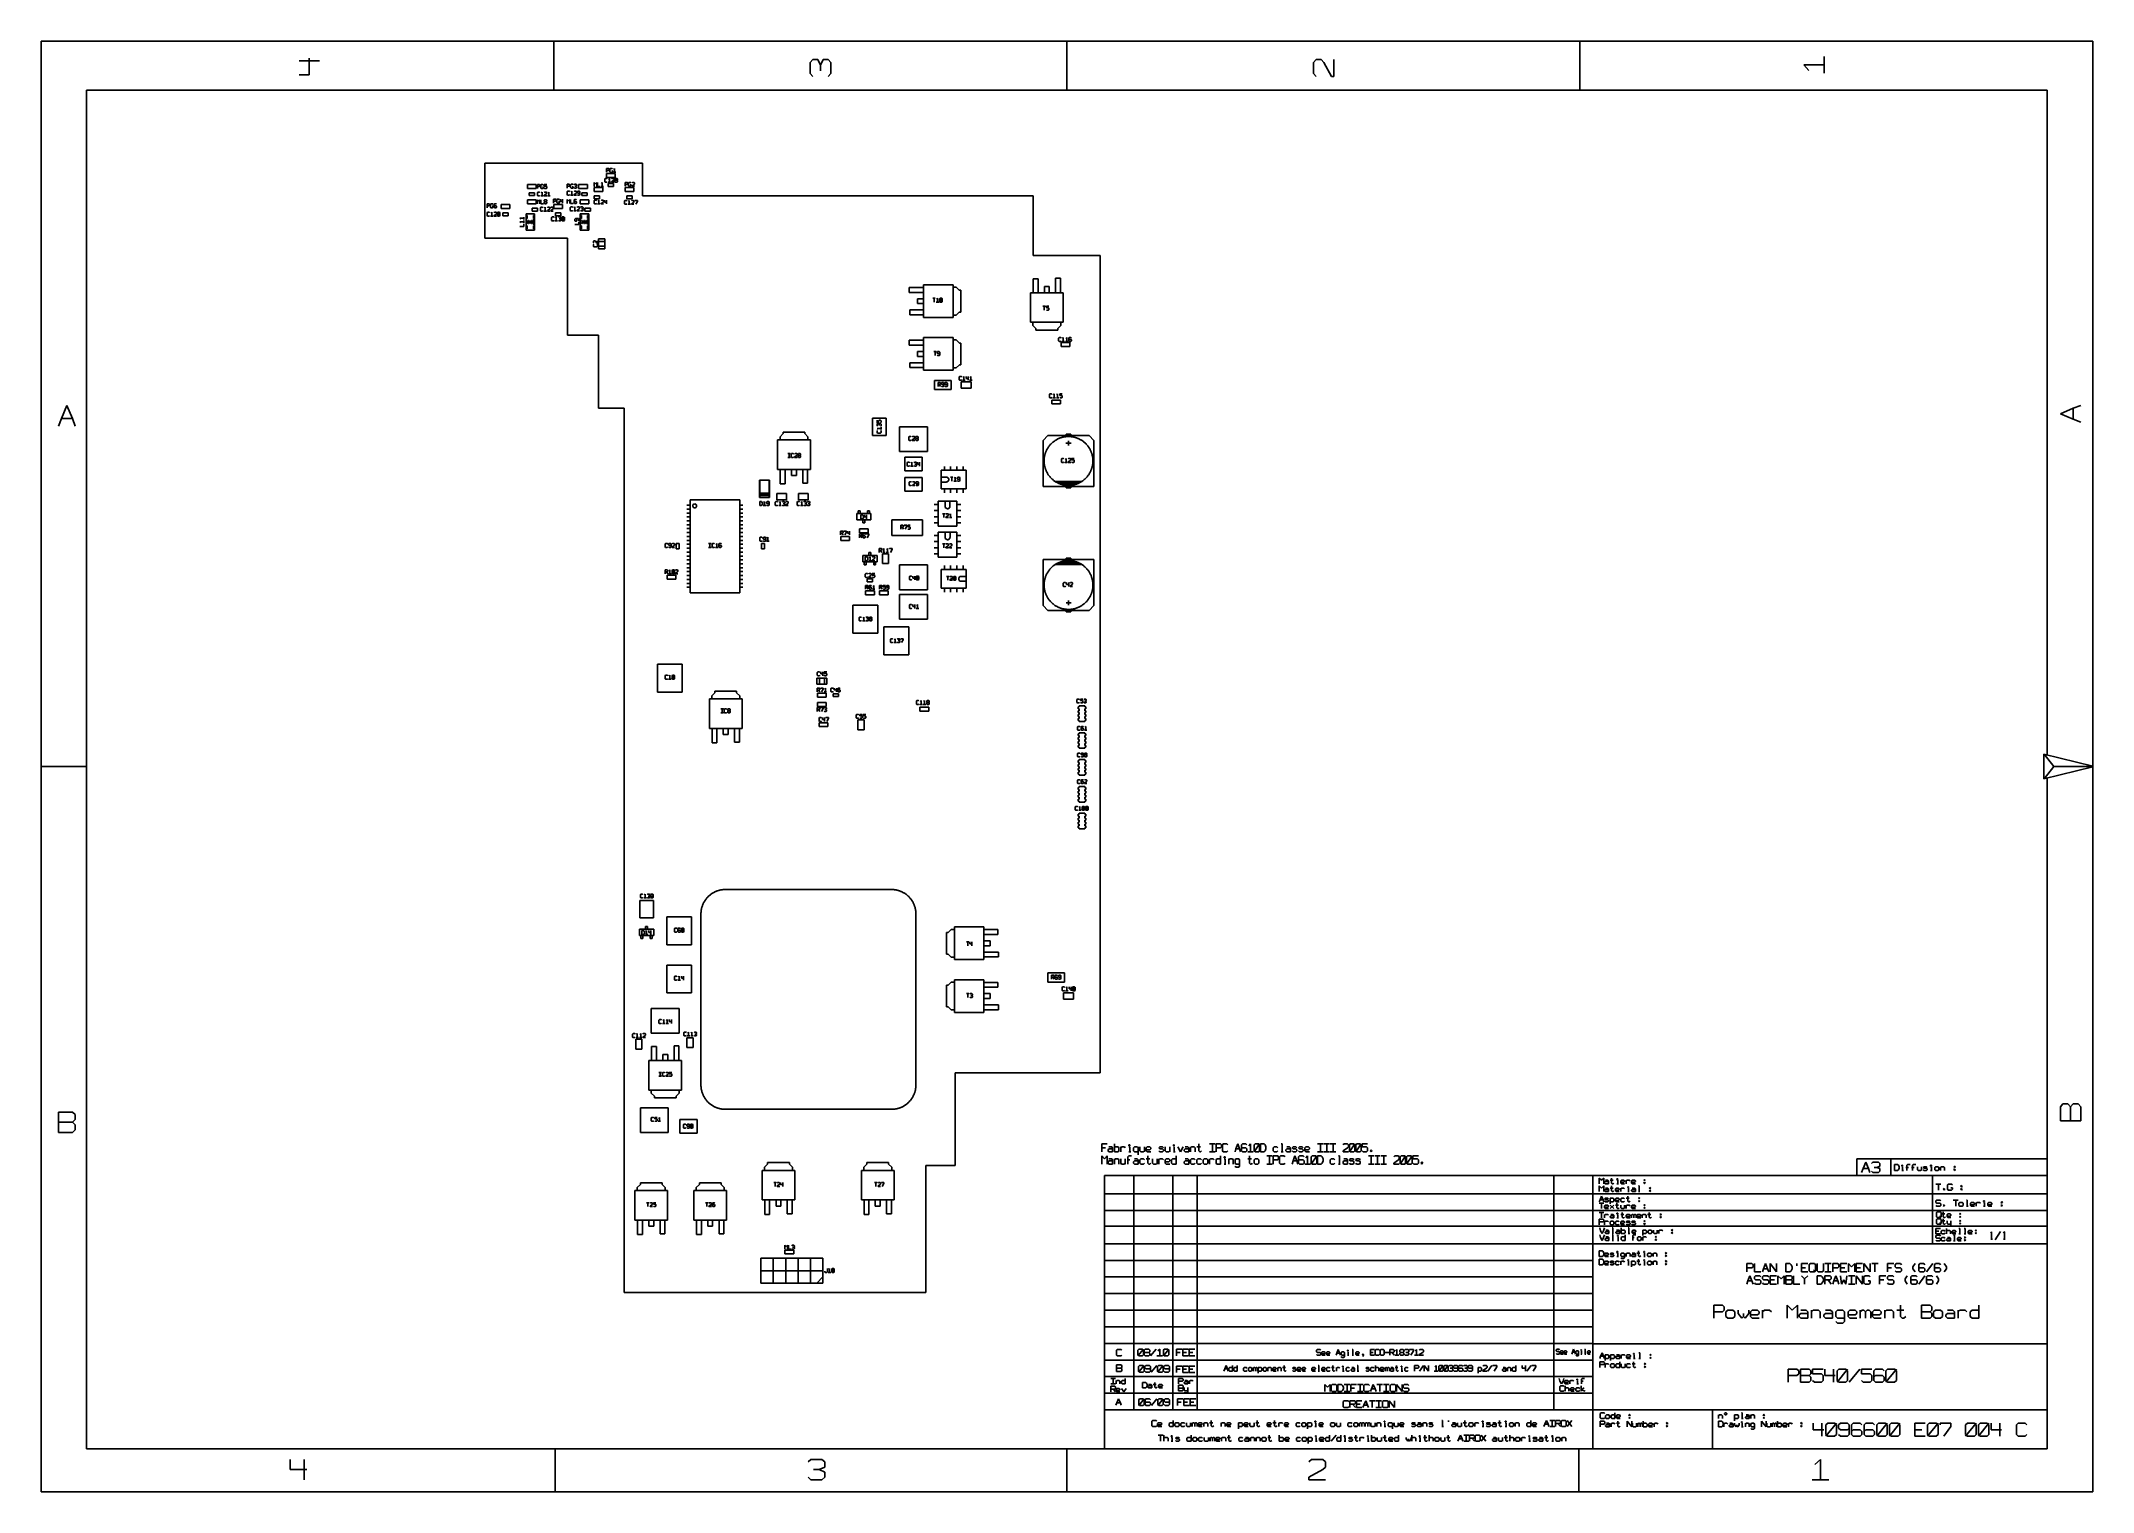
# Model space of a CAD drawing. Extents: x -262 to 926, y -118 to 722.
import ezdxf

# ---------------------------------------------------------------- set-up
doc = ezdxf.new("R2010")
doc.units = 0
doc.layers.add('1', color=1, linetype='CONTINUOUS')

msp = doc.modelspace()

# ---------------------------------------------------------------- linework, layer by layer
at = {"layer": '1'}
for p, q in [((926.33, 721.97), (-261.92, 721.97)), ((-261.92, 721.97), (-261.92, -118.33)), ((35.13, 721.97), (35.13, 693.7)), ((332.2, 721.97), (332.2, 693.7)), ((629.3, 721.97), (629.3, 693.7)), ((770.75, 703.37), (770.75, 713.07)), ((926.33, -118.33), (926.33, 721.97)), ((-112.45, 710.52), (-100.65, 710.52)), ((-112.45, 702.45), (-106.55, 702.45)), ((-106.55, 702.45), (-106.55, 712.12)), ((183.58, 709.6), (185.05, 711.2)), ((183.58, 703.12), (183.58, 709.6)), ((185.05, 701.5), (183.58, 703.12)), ((185.05, 711.2), (188, 711.2)), ((188, 711.2), (189.48, 707.97)), ((189.48, 707.97), (190.95, 711.2)), ((189.48, 704.75), (189.48, 707.97)), ((190.95, 711.2), (193.9, 711.2)), ((193.9, 711.2), (195.38, 709.6)), ((195.38, 703.12), (193.9, 701.5)), ((195.38, 709.6), (195.38, 703.12)), ((475.03, 709.57), (476.5, 711.2)), ((475.03, 703.12), (475.03, 709.57)), ((476.5, 701.5), (475.03, 703.12)), ((476.5, 711.2), (479.45, 711.2)), ((479.45, 711.2), (480.93, 709.57)), ((480.93, 709.57), (485.35, 701.5)), ((485.35, 701.5), (486.8, 701.5)), ((486.8, 701.5), (486.8, 711.2)), ((770.75, 708.22), (758.98, 708.22)), ((758.98, 708.22), (761.93, 705)), ((899.93, 693.47), (-235.5, 693.47)), ((-235.5, 693.47), (-235.5, -93.43)), ((899.93, 308.3), (899.93, 693.47)), ((86.3, 651.3), (-4.95, 651.3)), ((-4.95, 651.3), (-4.95, 607.72)), ((64.52, 642.15), (64.77, 642.42)), ((64.52, 640.45), (64.52, 642.15)), ((64.77, 642.42), (65.72, 642.42)), ((70.65, 645.2), (65.57, 645.2)), ((65.57, 645.2), (65.57, 642.93)), ((65.57, 642.93), (70.65, 642.93)), ((65.6, 645.93), (65.6, 648.18)), ((65.6, 648.18), (66.8, 648.18)), ((66.8, 647.05), (65.6, 647.05)), ((65.72, 642.42), (65.97, 642.15)), ((67.22, 642.42), (66.75, 641.87)), ((66.8, 648.18), (67.05, 647.9)), ((67.05, 647.33), (66.8, 647.05)), ((67.05, 647.9), (67.05, 647.33)), ((67.22, 640.17), (67.22, 642.42)), ((67.57, 647.9), (67.82, 648.18)), ((67.57, 646.2), (67.57, 647.9)), ((67.82, 645.92), (67.57, 646.2)), ((67.82, 648.18), (68.8, 648.18)), ((68.8, 645.92), (67.82, 645.92)), ((68.47, 642.15), (68.72, 642.42)), ((68.55, 646.78), (69.02, 646.78)), ((68.72, 642.42), (69.7, 642.42)), ((68.8, 648.18), (69.02, 647.9)), ((69.02, 646.2), (68.8, 645.92)), ((69.02, 646.78), (69.02, 646.2)), ((69.55, 645.93), (71.02, 645.93)), ((69.7, 642.42), (69.92, 642.15)), ((70.27, 648.18), (69.8, 647.63)), ((69.92, 642.15), (69.92, 641.57)), ((70.27, 645.93), (70.27, 648.18)), ((70.45, 642.15), (70.7, 642.42)), ((70.45, 641.57), (70.45, 642.15)), ((70.65, 642.93), (70.65, 645.2)), ((70.7, 642.42), (71.67, 642.42)), ((71.67, 642.42), (71.92, 642.15)), ((71.92, 642.15), (71.92, 641.57)), ((86.3, 632.32), (86.3, 651.3)), ((24.85, 638.93), (19.75, 638.93)), ((19.75, 638.93), (19.75, 636.65)), ((19.75, 636.65), (24.85, 636.65)), ((24.85, 629.92), (19.75, 629.92)), ((19.75, 629.92), (19.75, 627.67)), ((23.85, 634.15), (20.75, 634.15)), ((20.75, 634.15), (20.75, 632.45)), ((20.75, 632.45), (23.85, 632.45)), ((23.85, 632.45), (23.85, 634.15)), ((24.85, 636.65), (24.85, 638.93)), ((24.85, 627.67), (24.85, 629.92)), ((25.52, 636.58), (25.52, 638.85)), ((25.52, 638.85), (26.75, 638.85)), ((26.75, 637.7), (25.52, 637.7)), ((25.52, 634.25), (25.77, 634.52)), ((25.52, 632.55), (25.52, 634.25)), ((25.77, 632.27), (25.52, 632.55)), ((25.53, 627.77), (25.53, 630.02)), ((25.53, 630.02), (26.28, 629.2)), ((25.77, 634.52), (26.75, 634.52)), ((26.75, 632.27), (25.77, 632.27)), ((26.28, 629.2), (27, 630.02)), ((26.75, 638.85), (27, 638.55)), ((27, 638), (26.75, 637.7)), ((26.75, 634.52), (27, 634.25)), ((27, 632.55), (26.75, 632.27)), ((27, 638.55), (27, 638)), ((27, 630.02), (27, 627.77)), ((27.52, 638.55), (27.75, 638.85)), ((27.52, 636.85), (27.52, 638.55)), ((27.75, 636.58), (27.52, 636.85)), ((27.52, 632.27), (28.97, 632.27)), ((27.53, 630.02), (27.53, 627.77)), ((27.75, 638.85), (28.72, 638.85)), ((28.72, 636.58), (27.75, 636.58)), ((28.25, 634.52), (27.75, 633.97)), ((28.25, 632.27), (28.25, 634.52)), ((28.47, 637.43), (28.97, 637.43)), ((28.72, 638.85), (28.97, 638.55)), ((28.97, 636.85), (28.72, 636.58)), ((28.97, 637.43), (28.97, 636.85)), ((29.5, 638), (29.5, 638.85)), ((29.5, 638.85), (30.95, 638.85)), ((30.7, 638), (29.5, 638)), ((29.5, 636.85), (29.75, 636.58)), ((29.5, 634.25), (29.75, 634.52)), ((30.7, 633.4), (29.5, 632.55)), ((29.5, 632.55), (29.5, 632.27)), ((29.5, 632.27), (30.95, 632.27)), ((29.5, 629.75), (29.75, 630.02)), ((29.75, 636.58), (30.7, 636.58)), ((29.75, 634.52), (30.7, 634.52)), ((29.75, 630.02), (30.7, 630.02)), ((30.95, 637.7), (30.7, 638)), ((30.7, 636.58), (30.95, 636.85)), ((30.7, 634.52), (30.95, 634.25)), ((30.95, 633.67), (30.7, 633.4)), ((30.7, 630.02), (30.95, 629.75)), ((30.95, 636.85), (30.95, 637.7)), ((30.95, 634.25), (30.95, 633.67)), ((31.47, 632.27), (32.92, 632.27)), ((32.2, 634.52), (31.72, 633.97)), ((32.2, 632.27), (32.2, 634.52)), ((34.87, 628.13), (34.87, 630.4)), ((34.87, 630.4), (36.1, 630.4)), ((36.1, 630.4), (36.32, 630.13)), ((36.32, 630.13), (36.32, 629.55)), ((36.85, 630.13), (37.1, 630.4)), ((36.85, 628.43), (36.85, 630.13)), ((37.1, 630.4), (38.07, 630.4)), ((38.07, 630.4), (38.32, 630.13)), ((38.85, 630.4), (38.85, 629.28)), ((40.05, 630.4), (40.05, 628.13)), ((42.77, 636.75), (42.77, 639.03)), ((42.77, 639.03), (44, 639.03)), ((44, 637.9), (42.77, 637.9)), ((42.77, 634.77), (43.02, 635.07)), ((42.77, 633.07), (42.77, 634.77)), ((43.02, 632.8), (42.77, 633.07)), ((42.78, 627.95), (42.78, 630.22)), ((42.78, 630.22), (43.5, 629.37)), ((43.02, 635.07), (44, 635.07)), ((44, 632.8), (43.02, 632.8)), ((43.5, 629.37), (44.23, 630.22)), ((44, 639.03), (44.22, 638.73)), ((44.22, 638.18), (44, 637.9)), ((44, 635.07), (44.22, 634.77)), ((44.22, 633.07), (44, 632.8)), ((44.22, 638.73), (44.22, 638.18)), ((44.23, 630.22), (44.23, 627.95)), ((44.77, 638.73), (45, 639.03)), ((44.77, 637.05), (44.77, 638.73)), ((45, 636.75), (44.77, 637.05)), ((44.77, 632.8), (46.22, 632.8)), ((44.78, 630.22), (44.78, 627.95)), ((45, 639.03), (45.97, 639.03)), ((45.97, 636.75), (45, 636.75)), ((45.5, 635.07), (45, 634.5)), ((45.5, 632.8), (45.5, 635.07)), ((45.72, 637.6), (46.22, 637.6)), ((45.97, 639.03), (46.22, 638.73)), ((46.22, 637.05), (45.97, 636.75)), ((46.22, 637.6), (46.22, 637.05)), ((46.75, 638.73), (46.97, 639.03)), ((46.97, 636.75), (46.75, 637.05)), ((46.75, 634.77), (46.97, 635.07)), ((47.95, 633.92), (46.75, 633.07)), ((46.75, 633.07), (46.75, 632.8)), ((46.75, 632.8), (48.2, 632.8)), ((46.98, 630.22), (46.75, 629.92)), ((46.75, 629.92), (46.75, 628.22)), ((46.97, 639.03), (47.95, 639.03)), ((47.95, 636.75), (46.97, 636.75)), ((46.97, 635.07), (47.95, 635.07)), ((47.95, 630.22), (46.98, 630.22)), ((47.22, 637.9), (47.72, 637.9)), ((48.2, 638.18), (47.72, 637.9)), ((47.72, 637.9), (48.2, 637.6)), ((47.95, 639.03), (48.2, 638.73)), ((48.2, 637.05), (47.95, 636.75)), ((47.95, 635.07), (48.2, 634.77)), ((48.2, 634.22), (47.95, 633.92)), ((48.2, 629.92), (47.95, 630.22)), ((48.2, 638.73), (48.2, 638.18)), ((48.2, 637.6), (48.2, 637.05)), ((48.2, 634.77), (48.2, 634.22)), ((48.97, 635.07), (48.72, 634.77)), ((48.72, 634.77), (48.72, 634.22)), ((48.72, 634.22), (48.97, 633.92)), ((48.72, 633.07), (48.97, 632.8)), ((49.92, 635.07), (48.97, 635.07)), ((48.97, 633.92), (49.92, 633.92)), ((48.97, 632.8), (49.92, 632.8)), ((54.5, 638.93), (49.4, 638.93)), ((49.4, 638.93), (49.4, 636.65)), ((49.4, 636.65), (54.5, 636.65)), ((50.17, 634.77), (49.92, 635.07)), ((49.92, 633.92), (50.17, 634.22)), ((49.92, 632.8), (50.17, 633.07)), ((50.17, 633.07), (50.17, 634.77)), ((55.4, 629.92), (50.3, 629.92)), ((50.3, 629.92), (50.3, 627.67)), ((54.4, 634.15), (51.27, 634.15)), ((51.27, 634.15), (51.27, 632.45)), ((51.27, 632.45), (54.4, 632.45)), ((54.4, 632.45), (54.4, 634.15)), ((54.5, 636.65), (54.5, 638.93)), ((55.4, 627.67), (55.4, 629.92)), ((63.48, 637.12), (58.38, 637.12)), ((58.38, 637.12), (58.38, 634.85)), ((58.38, 634.85), (63.48, 634.85)), ((58.4, 637.82), (58.4, 640.1)), ((58.4, 640.1), (59.15, 639.25)), ((58.4, 629.57), (58.65, 629.85)), ((58.47, 632.35), (58.47, 630.65)), ((61.57, 632.35), (58.47, 632.35)), ((58.47, 630.65), (61.57, 630.65)), ((58.65, 629.85), (59.62, 629.85)), ((59.15, 639.25), (59.88, 640.1)), ((59.62, 629.85), (59.87, 629.57)), ((59.88, 640.1), (59.88, 637.82)), ((60.4, 640.1), (60.4, 637.82)), ((60.4, 637.82), (61.85, 637.82)), ((61.12, 629.85), (60.62, 629.3)), ((61.12, 627.6), (61.12, 629.85)), ((61.57, 630.65), (61.57, 632.35)), ((62.37, 629.57), (62.62, 629.85)), ((62.38, 637.82), (63.83, 637.82)), ((62.62, 629.85), (63.57, 629.85)), ((63.1, 640.1), (62.63, 639.52)), ((63.1, 637.82), (63.1, 640.1)), ((63.48, 634.85), (63.48, 637.12)), ((63.57, 629.85), (63.82, 629.57)), ((64.35, 629.85), (64.35, 628.72)), ((64.77, 640.17), (64.52, 640.45)), ((65.72, 640.17), (64.77, 640.17)), ((65.57, 629.85), (65.57, 627.6)), ((65.97, 640.45), (65.72, 640.17)), ((66.5, 640.17), (67.95, 640.17)), ((66.55, 639.52), (66.55, 637.82)), ((69.67, 639.52), (66.55, 639.52)), ((66.55, 637.82), (69.67, 637.82)), ((69.7, 641.3), (68.47, 640.45)), ((68.47, 640.45), (68.47, 640.17)), ((68.47, 640.17), (69.92, 640.17)), ((69.67, 637.82), (69.67, 639.52)), ((69.92, 641.57), (69.7, 641.3)), ((70.7, 641.3), (70.45, 641.57)), ((70.7, 641.3), (70.45, 641.02)), ((70.45, 641.02), (70.45, 640.45)), ((70.45, 640.45), (70.7, 640.17)), ((71.67, 641.3), (70.7, 641.3)), ((70.7, 640.17), (71.67, 640.17)), ((71.92, 641.57), (71.67, 641.3)), ((71.92, 641.02), (71.67, 641.3)), ((71.67, 640.17), (71.92, 640.45)), ((71.92, 640.45), (71.92, 641.02)), ((81.45, 637.13), (76.35, 637.13)), ((76.35, 637.13), (76.35, 634.85)), ((76.35, 634.85), (81.45, 634.85)), ((76.37, 637.83), (76.37, 640.1)), ((76.37, 640.1), (77.6, 640.1)), ((77.6, 638.97), (76.37, 638.97)), ((77.32, 632.35), (77.32, 630.65)), ((80.45, 632.35), (77.32, 632.35)), ((77.32, 630.65), (80.45, 630.65)), ((77.6, 640.1), (77.82, 639.83)), ((77.82, 639.25), (77.6, 638.97)), ((77.82, 639.83), (77.82, 639.25)), ((78.35, 639.83), (78.6, 640.1)), ((78.35, 638.12), (78.35, 639.83)), ((78.6, 637.83), (78.35, 638.12)), ((78.6, 640.1), (79.57, 640.1)), ((79.57, 637.83), (78.6, 637.83)), ((79.32, 638.67), (79.82, 638.67)), ((79.57, 640.1), (79.82, 639.83)), ((79.82, 638.12), (79.57, 637.83)), ((79.82, 638.67), (79.82, 638.12)), ((80.35, 639.83), (80.57, 640.1)), ((81.55, 638.97), (80.35, 638.12)), ((80.35, 638.12), (80.35, 637.83)), ((80.35, 637.83), (81.8, 637.83)), ((80.45, 630.65), (80.45, 632.35)), ((80.57, 640.1), (81.55, 640.1)), ((81.45, 634.85), (81.45, 637.13)), ((81.55, 640.1), (81.8, 639.83)), ((81.8, 639.25), (81.55, 638.97)), ((81.8, 639.83), (81.8, 639.25)), ((312.63, 632.32), (86.3, 632.32)), ((312.63, 597.82), (312.63, 632.32)), ((-3.58, 625.45), (-3.58, 627.7)), ((-3.58, 627.7), (-2.35, 627.7)), ((-2.35, 626.57), (-3.58, 626.57)), ((-3.58, 622.57), (-3.33, 622.85)), ((-3.58, 620.87), (-3.58, 622.57)), ((-3.33, 620.6), (-3.58, 620.87)), ((-3.33, 622.85), (-2.35, 622.85)), ((-2.35, 620.6), (-3.33, 620.6)), ((-2.35, 627.7), (-2.13, 627.42)), ((-2.13, 626.85), (-2.35, 626.57)), ((-2.35, 622.85), (-2.13, 622.57)), ((-2.13, 620.87), (-2.35, 620.6)), ((-2.13, 627.42), (-2.13, 626.85)), ((-1.6, 627.42), (-1.35, 627.7)), ((-1.6, 625.72), (-1.6, 627.42)), ((-1.35, 625.45), (-1.6, 625.72)), ((-1.6, 620.6), (-0.13, 620.6)), ((-1.35, 627.7), (-0.38, 627.7)), ((-0.38, 625.45), (-1.35, 625.45)), ((-0.85, 622.85), (-1.35, 622.27)), ((-0.85, 620.6), (-0.85, 622.85)), ((-0.63, 626.27), (-0.13, 626.27)), ((-0.38, 627.7), (-0.13, 627.42)), ((-0.13, 625.72), (-0.38, 625.45)), ((-0.13, 626.27), (-0.13, 625.72)), ((0.62, 627.7), (0.4, 627.42)), ((0.4, 627.42), (0.4, 625.72)), ((0.62, 626.57), (0.4, 626.27)), ((0.4, 625.72), (0.62, 625.45)), ((0.4, 622.57), (0.62, 622.85)), ((1.6, 621.72), (0.4, 620.87)), ((0.4, 620.87), (0.4, 620.6)), ((0.4, 620.6), (1.85, 620.6)), ((1.6, 627.7), (0.62, 627.7)), ((1.6, 626.57), (0.62, 626.57)), ((0.62, 625.45), (1.6, 625.45)), ((0.62, 622.85), (1.6, 622.85)), ((1.85, 627.42), (1.6, 627.7)), ((1.85, 626.27), (1.6, 626.57)), ((1.6, 625.45), (1.85, 625.72)), ((1.6, 622.85), (1.85, 622.57)), ((1.85, 622), (1.6, 621.72)), ((1.85, 625.72), (1.85, 626.27)), ((1.85, 622.57), (1.85, 622)), ((2.37, 622.57), (2.62, 622.85)), ((2.37, 620.6), (3.82, 622.85)), ((2.37, 620.87), (2.37, 622.57)), ((2.62, 620.6), (2.37, 620.87)), ((2.62, 622.85), (3.57, 622.85)), ((3.57, 620.6), (2.62, 620.6)), ((3.57, 622.85), (3.82, 622.57)), ((3.82, 620.87), (3.57, 620.6)), ((3.82, 622.57), (3.82, 620.87)), ((9.57, 627.23), (4.47, 627.23)), ((4.47, 627.23), (4.47, 624.98)), ((4.47, 624.98), (9.57, 624.98)), ((8.57, 622.45), (5.47, 622.45)), ((5.47, 622.45), (5.47, 620.77)), ((5.47, 620.77), (8.57, 620.77)), ((8.57, 620.77), (8.57, 622.45)), ((9.57, 624.98), (9.57, 627.23)), ((17.6, 619.32), (15.35, 619.32)), ((15.35, 619.32), (15.9, 618.85)), ((17.6, 618.6), (17.6, 620.05)), ((17.6, 616.62), (17.6, 618.07)), ((18.93, 621.92), (18.93, 612.37)), ((23.88, 621.92), (18.93, 621.92)), ((19.63, 620.95), (19.08, 620.95)), ((19.08, 620.95), (19.08, 619.25)), ((19.08, 619.25), (19.63, 619.25)), ((19.35, 619.25), (19.35, 620.95)), ((19.43, 617.97), (19.7, 617.97)), ((19.63, 619.25), (19.63, 620.95)), ((19.7, 617.97), (19.7, 617.9)), ((19.75, 627.67), (24.85, 627.67)), ((20.43, 617.9), (20.43, 617.97)), ((20.43, 617.97), (20.55, 617.97)), ((20.55, 617.97), (20.55, 617.9)), ((21.25, 617.9), (21.25, 617.97)), ((21.25, 617.97), (21.4, 617.97)), ((21.4, 617.97), (21.4, 617.9)), ((22.1, 617.9), (22.1, 617.97)), ((22.1, 617.97), (22.25, 617.97)), ((22.25, 617.97), (22.25, 617.9)), ((25.65, 625.15), (22.55, 625.15)), ((22.55, 625.15), (22.55, 623.45)), ((22.55, 623.45), (25.65, 623.45)), ((22.95, 617.9), (22.95, 617.97)), ((22.95, 617.97), (23.38, 617.97)), ((23.15, 618.5), (23.1, 618.4)), ((23.1, 618.4), (23.15, 618.3)), ((23.25, 618.52), (23.15, 618.5)), ((23.15, 618.3), (23.25, 618.25)), ((23.73, 620.95), (23.18, 620.95)), ((23.18, 620.95), (23.18, 619.25)), ((23.18, 619.25), (23.73, 619.25)), ((23.35, 618.5), (23.25, 618.52)), ((23.25, 618.25), (23.35, 618.3)), ((23.38, 618.4), (23.35, 618.5)), ((23.35, 618.3), (23.38, 618.4)), ((23.45, 619.25), (23.45, 620.95)), ((23.73, 619.25), (23.73, 620.95)), ((23.88, 612.37), (23.88, 621.92)), ((25.65, 623.45), (25.65, 625.15)), ((27.32, 625.45), (27.57, 625.72)), ((27.32, 623.75), (27.32, 625.45)), ((27.57, 623.45), (27.32, 623.75)), ((27.53, 627.77), (28.98, 627.77)), ((27.57, 625.72), (28.55, 625.72)), ((28.55, 623.45), (27.57, 623.45)), ((28.55, 625.72), (28.77, 625.45)), ((28.77, 623.75), (28.55, 623.45)), ((29.3, 623.45), (30.77, 623.45)), ((29.5, 629.2), (29.5, 629.75)), ((29.75, 628.9), (29.5, 629.2)), ((29.75, 628.9), (29.5, 628.62)), ((29.5, 628.62), (29.5, 628.05)), ((29.5, 628.05), (29.75, 627.77)), ((30.05, 625.72), (29.55, 625.15)), ((30.7, 628.9), (29.75, 628.9)), ((29.75, 627.77), (30.7, 627.77)), ((30.05, 623.45), (30.05, 625.72)), ((30.95, 629.2), (30.7, 628.9)), ((30.95, 628.62), (30.7, 628.9)), ((30.7, 627.77), (30.95, 628.05)), ((30.95, 629.75), (30.95, 629.2)), ((30.95, 628.05), (30.95, 628.62)), ((31.3, 625.45), (31.52, 625.72)), ((32.5, 624.6), (31.3, 623.75)), ((31.3, 623.75), (31.3, 623.45)), ((31.3, 623.45), (32.75, 623.45)), ((31.52, 625.72), (32.5, 625.72)), ((32.5, 625.72), (32.75, 625.45)), ((32.75, 624.87), (32.5, 624.6)), ((32.75, 625.45), (32.75, 624.87)), ((33.27, 625.45), (33.52, 625.72)), ((34.47, 624.6), (33.27, 623.75)), ((33.27, 623.75), (33.27, 623.45)), ((33.27, 623.45), (34.72, 623.45)), ((33.52, 625.72), (34.47, 625.72)), ((33.75, 619.8), (34, 620.08)), ((33.75, 618.1), (33.75, 619.8)), ((34, 617.8), (33.75, 618.1)), ((34, 620.08), (34.97, 620.08)), ((34.47, 625.72), (34.72, 625.45)), ((34.72, 624.87), (34.47, 624.6)), ((34.72, 625.45), (34.72, 624.87)), ((36.1, 629.28), (34.87, 629.28)), ((34.97, 620.08), (35.2, 619.8)), ((35.2, 618.1), (34.97, 617.8)), ((40.12, 627.23), (35.02, 627.23)), ((35.02, 627.23), (35.02, 624.98)), ((35.02, 624.98), (40.12, 624.98)), ((36.45, 620.08), (35.97, 619.5)), ((39.12, 622.45), (36.02, 622.45)), ((36.02, 622.45), (36.02, 620.77)), ((36.02, 620.77), (39.12, 620.77)), ((36.32, 629.55), (36.1, 629.28)), ((36.45, 617.8), (36.45, 620.08)), ((37.1, 628.13), (36.85, 628.43)), ((38.07, 628.13), (37.1, 628.13)), ((37.72, 619.8), (37.95, 620.08)), ((37.95, 617.8), (37.72, 618.1)), ((37.82, 628.98), (38.32, 628.98)), ((37.95, 620.08), (38.92, 620.08)), ((38.32, 628.43), (38.07, 628.13)), ((38.2, 618.95), (38.67, 618.95)), ((38.32, 628.98), (38.32, 628.43)), ((39.17, 619.22), (38.67, 618.95)), ((38.67, 618.95), (39.17, 618.65)), ((38.85, 629.28), (40.3, 629.28)), ((38.92, 620.08), (39.17, 619.8)), ((39.17, 618.1), (38.92, 617.8)), ((39.12, 620.77), (39.12, 622.45)), ((39.17, 619.8), (39.17, 619.22)), ((39.17, 618.65), (39.17, 618.1)), ((39.7, 619.8), (39.92, 620.08)), ((39.7, 617.8), (41.15, 620.08)), ((39.7, 618.1), (39.7, 619.8)), ((39.92, 617.8), (39.7, 618.1)), ((39.92, 620.08), (40.9, 620.08)), ((40.12, 624.98), (40.12, 627.23)), ((40.9, 620.08), (41.15, 619.8)), ((41.15, 618.1), (40.9, 617.8)), ((41.15, 619.8), (41.15, 618.1)), ((44.57, 625.62), (44.82, 625.9)), ((44.57, 623.92), (44.57, 625.62)), ((44.82, 623.65), (44.57, 623.92)), ((44.78, 627.95), (46.23, 627.95)), ((44.82, 625.9), (45.8, 625.9)), ((45.8, 623.65), (44.82, 623.65)), ((45.8, 625.9), (46.02, 625.62)), ((46.02, 623.92), (45.8, 623.65)), ((46.55, 623.65), (48.02, 623.65)), ((46.98, 629.07), (46.75, 628.8)), ((46.75, 628.22), (46.98, 627.95)), ((47.27, 625.9), (46.8, 625.35)), ((47.95, 629.07), (46.98, 629.07)), ((46.98, 627.95), (47.95, 627.95)), ((47.27, 623.65), (47.27, 625.9)), ((47.58, 619.1), (47.3, 618.87)), ((47.3, 618.87), (47.3, 617.9)), ((49.28, 619.1), (47.58, 619.1)), ((48.2, 628.8), (47.95, 629.07)), ((47.95, 627.95), (48.2, 628.22)), ((48.43, 618.87), (48.15, 619.1)), ((48.2, 628.22), (48.2, 628.8)), ((48.43, 617.9), (48.43, 618.87)), ((48.55, 625.62), (48.77, 625.9)), ((49.75, 624.77), (48.55, 623.92)), ((48.55, 623.92), (48.55, 623.65)), ((48.55, 623.65), (50, 623.65)), ((48.77, 625.9), (49.75, 625.9)), ((49.55, 618.87), (49.28, 619.1)), ((49.55, 617.9), (49.55, 618.87)), ((49.75, 625.9), (50, 625.62)), ((50, 625.05), (49.75, 624.77)), ((50, 625.62), (50, 625.05)), ((50.3, 627.67), (55.4, 627.67)), ((50.38, 621.92), (50.38, 612.37)), ((55.33, 621.92), (50.38, 621.92)), ((51.08, 620.95), (50.5, 620.95)), ((50.5, 620.95), (50.5, 619.25)), ((50.5, 619.25), (51.08, 619.25)), ((50.52, 625.62), (50.77, 625.9)), ((50.77, 623.65), (50.52, 623.92)), ((50.77, 625.9), (51.72, 625.9)), ((51.72, 623.65), (50.77, 623.65)), ((50.8, 619.25), (50.8, 620.95)), ((50.88, 617.97), (51.15, 617.97)), ((51, 624.77), (51.5, 624.77)), ((51.08, 619.25), (51.08, 620.95)), ((51.15, 617.97), (51.15, 617.9)), ((51.97, 625.05), (51.5, 624.77)), ((51.5, 624.77), (51.97, 624.5)), ((51.72, 625.9), (51.97, 625.62)), ((51.97, 623.92), (51.72, 623.65)), ((51.85, 617.9), (51.85, 617.97)), ((51.85, 617.97), (52, 617.97)), ((51.97, 625.62), (51.97, 625.05)), ((51.97, 624.5), (51.97, 623.92)), ((52, 617.97), (52, 617.9)), ((52.7, 617.9), (52.7, 617.97)), ((52.7, 617.97), (52.85, 617.97)), ((52.85, 617.97), (52.85, 617.9)), ((56.2, 625.15), (53.07, 625.15)), ((53.07, 625.15), (53.07, 623.45)), ((53.07, 623.45), (56.2, 623.45)), ((53.55, 617.9), (53.55, 617.97)), ((53.55, 617.97), (53.7, 617.97)), ((53.7, 617.97), (53.7, 617.9)), ((54.4, 617.9), (54.4, 617.97)), ((54.4, 617.97), (54.83, 617.97)), ((54.58, 618.5), (54.55, 618.4)), ((54.55, 618.4), (54.58, 618.3)), ((54.68, 618.52), (54.58, 618.5)), ((54.58, 618.3), (54.68, 618.25)), ((55.18, 620.95), (54.6, 620.95)), ((54.6, 620.95), (54.6, 619.25)), ((54.6, 619.25), (55.18, 619.25)), ((54.78, 618.5), (54.68, 618.52)), ((54.68, 618.25), (54.78, 618.3)), ((54.83, 618.4), (54.78, 618.5)), ((54.78, 618.3), (54.83, 618.4)), ((54.9, 619.25), (54.9, 620.95)), ((55.18, 619.25), (55.18, 620.95)), ((55.33, 612.37), (55.33, 621.92)), ((56.2, 623.45), (56.2, 625.15)), ((58.4, 627.87), (58.4, 629.57)), ((58.65, 627.6), (58.4, 627.87)), ((59.62, 627.6), (58.65, 627.6)), ((59.87, 627.87), (59.62, 627.6)), ((60.4, 627.6), (61.85, 627.6)), ((63.57, 628.72), (62.37, 627.87)), ((62.37, 627.87), (62.37, 627.6)), ((62.37, 627.6), (63.82, 627.6)), ((63.82, 629), (63.57, 628.72)), ((63.82, 629.57), (63.82, 629)), ((64.35, 628.72), (65.8, 628.72)), ((76.02, 629.4), (76.25, 629.67)), ((76.02, 627.7), (76.02, 629.4)), ((76.25, 627.42), (76.02, 627.7)), ((76.25, 629.67), (77.22, 629.67)), ((77.22, 627.42), (76.25, 627.42)), ((77.22, 629.67), (77.47, 629.4)), ((77.47, 627.7), (77.22, 627.42)), ((78, 627.42), (79.45, 627.42)), ((78.72, 629.67), (78.25, 629.1)), ((78.72, 627.42), (78.72, 629.67)), ((79.97, 629.4), (80.22, 629.67)), ((81.2, 628.55), (79.97, 627.7)), ((79.97, 627.7), (79.97, 627.42)), ((79.97, 627.42), (81.42, 627.42)), ((80.22, 629.67), (81.2, 629.67)), ((81.2, 629.67), (81.42, 629.4)), ((81.42, 628.82), (81.2, 628.55)), ((81.42, 629.4), (81.42, 628.82)), ((81.95, 629.4), (81.95, 629.67)), ((81.95, 629.67), (83.42, 629.67)), ((83.42, 629.1), (82.45, 627.42)), ((83.42, 629.67), (83.42, 629.1)), ((-4.95, 607.72), (43, 607.72)), ((17.6, 617.35), (15.35, 617.35)), ((15.35, 617.35), (15.9, 616.85)), ((15.35, 614.62), (17.6, 614.62)), ((17.6, 614.62), (17.6, 616.1)), ((18.93, 612.37), (23.88, 612.37)), ((19.63, 615), (19.08, 615)), ((19.08, 615), (19.08, 613.3)), ((19.08, 613.3), (19.63, 613.3)), ((19.35, 613.3), (19.35, 615)), ((19.7, 616.27), (19.43, 616.27)), ((19.63, 613.3), (19.63, 615)), ((19.7, 617.9), (19.8, 617.65)), ((23.38, 617.25), (19.7, 617.25)), ((19.7, 616.97), (23.38, 616.97)), ((19.8, 616.6), (19.7, 616.35)), ((19.7, 616.35), (19.7, 616.27)), ((19.8, 617.65), (20.05, 617.55)), ((20.05, 616.7), (19.8, 616.6)), ((20.05, 617.55), (20.3, 617.65)), ((20.3, 616.6), (20.05, 616.7)), ((20.3, 617.65), (20.43, 617.9)), ((20.43, 616.35), (20.3, 616.6)), ((20.43, 616.27), (20.43, 616.35)), ((20.55, 616.27), (20.43, 616.27)), ((20.55, 617.9), (20.65, 617.65)), ((20.65, 616.6), (20.55, 616.35)), ((20.55, 616.35), (20.55, 616.27)), ((20.65, 617.65), (20.9, 617.55)), ((20.9, 616.7), (20.65, 616.6)), ((20.9, 617.55), (21.15, 617.65)), ((21.15, 616.6), (20.9, 616.7)), ((21.15, 617.65), (21.25, 617.9)), ((21.25, 616.35), (21.15, 616.6)), ((21.25, 616.27), (21.25, 616.35)), ((21.4, 616.27), (21.25, 616.27)), ((21.4, 617.9), (21.5, 617.65)), ((21.5, 616.6), (21.4, 616.35)), ((21.4, 616.35), (21.4, 616.27)), ((21.5, 617.65), (21.75, 617.55)), ((21.75, 616.7), (21.5, 616.6)), ((21.75, 617.55), (22, 617.65)), ((22, 616.6), (21.75, 616.7)), ((22, 617.65), (22.1, 617.9)), ((22.1, 616.35), (22, 616.6)), ((22.1, 616.27), (22.1, 616.35)), ((22.25, 616.27), (22.1, 616.27)), ((22.25, 617.9), (22.35, 617.65)), ((22.35, 616.6), (22.25, 616.35)), ((22.25, 616.35), (22.25, 616.27)), ((22.35, 617.65), (22.6, 617.55)), ((22.6, 616.7), (22.35, 616.6)), ((22.6, 617.55), (22.85, 617.65)), ((22.85, 616.6), (22.6, 616.7)), ((22.85, 617.65), (22.95, 617.9)), ((22.95, 616.35), (22.85, 616.6)), ((22.95, 616.27), (22.95, 616.35)), ((23.38, 616.27), (22.95, 616.27)), ((23.15, 616.1), (23.1, 616)), ((23.1, 616), (23.15, 615.9)), ((23.25, 616.12), (23.15, 616.1)), ((23.15, 615.9), (23.25, 615.85)), ((23.73, 615), (23.18, 615)), ((23.18, 615), (23.18, 613.3)), ((23.18, 613.3), (23.73, 613.3)), ((23.35, 616.1), (23.25, 616.12)), ((23.25, 615.85), (23.35, 615.9)), ((23.38, 616), (23.35, 616.1)), ((23.35, 615.9), (23.38, 616)), ((23.45, 613.3), (23.45, 615)), ((23.73, 613.3), (23.73, 615)), ((34.97, 617.8), (34, 617.8)), ((35.72, 617.8), (37.2, 617.8)), ((38.92, 617.8), (37.95, 617.8)), ((40.9, 617.8), (39.92, 617.8)), ((43, 607.72), (43, 553.25)), ((47.3, 617.9), (47.58, 617.65)), ((47.3, 615.67), (49.55, 615.67)), ((47.58, 617.65), (48.15, 617.65)), ((48.15, 617.65), (48.43, 617.9)), ((49.28, 617.65), (49.55, 617.9)), ((49.55, 615.67), (49.55, 617.12)), ((50.38, 612.37), (55.33, 612.37)), ((51.08, 615), (50.5, 615)), ((50.5, 615), (50.5, 613.3)), ((50.5, 613.3), (51.08, 613.3)), ((50.8, 613.3), (50.8, 615)), ((51.15, 616.27), (50.88, 616.27)), ((51.08, 613.3), (51.08, 615)), ((51.15, 617.9), (51.25, 617.65)), ((54.83, 617.25), (51.15, 617.25)), ((51.15, 616.97), (54.83, 616.97)), ((51.25, 616.6), (51.15, 616.35)), ((51.15, 616.35), (51.15, 616.27)), ((51.25, 617.65), (51.5, 617.55)), ((51.5, 616.7), (51.25, 616.6)), ((51.5, 617.55), (51.75, 617.65)), ((51.75, 616.6), (51.5, 616.7)), ((51.75, 617.65), (51.85, 617.9)), ((51.85, 616.35), (51.75, 616.6)), ((51.85, 616.27), (51.85, 616.35)), ((52, 616.27), (51.85, 616.27)), ((52, 617.9), (52.1, 617.65)), ((52.1, 616.6), (52, 616.35)), ((52, 616.35), (52, 616.27)), ((52.1, 617.65), (52.35, 617.55)), ((52.35, 616.7), (52.1, 616.6)), ((52.35, 617.55), (52.6, 617.65)), ((52.6, 616.6), (52.35, 616.7)), ((52.6, 617.65), (52.7, 617.9)), ((52.7, 616.35), (52.6, 616.6)), ((52.7, 616.27), (52.7, 616.35)), ((52.85, 616.27), (52.7, 616.27)), ((52.85, 617.9), (52.95, 617.65)), ((52.95, 616.6), (52.85, 616.35)), ((52.85, 616.35), (52.85, 616.27)), ((52.95, 617.65), (53.2, 617.55)), ((53.2, 616.7), (52.95, 616.6)), ((53.2, 617.55), (53.45, 617.65)), ((53.45, 616.6), (53.2, 616.7)), ((53.45, 617.65), (53.55, 617.9)), ((53.55, 616.35), (53.45, 616.6)), ((53.55, 616.27), (53.55, 616.35)), ((53.7, 616.27), (53.55, 616.27)), ((53.7, 617.9), (53.8, 617.65)), ((53.8, 616.6), (53.7, 616.35)), ((53.7, 616.35), (53.7, 616.27)), ((53.8, 617.65), (54.05, 617.55)), ((54.05, 616.7), (53.8, 616.6)), ((54.05, 617.55), (54.3, 617.65)), ((54.3, 616.6), (54.05, 616.7)), ((54.3, 617.65), (54.4, 617.9)), ((54.4, 616.35), (54.3, 616.6)), ((54.4, 616.27), (54.4, 616.35)), ((54.83, 616.27), (54.4, 616.27)), ((54.58, 616.1), (54.55, 616)), ((54.55, 616), (54.58, 615.9)), ((54.68, 616.12), (54.58, 616.1)), ((54.58, 615.9), (54.68, 615.85)), ((55.18, 615), (54.6, 615)), ((54.6, 615), (54.6, 613.3)), ((54.6, 613.3), (55.18, 613.3)), ((54.78, 616.1), (54.68, 616.12)), ((54.68, 615.85), (54.78, 615.9)), ((54.83, 616), (54.78, 616.1)), ((54.78, 615.9), (54.83, 616)), ((54.9, 613.3), (54.9, 615)), ((55.18, 613.3), (55.18, 615)), ((57.98, 606.07), (58.25, 606.32)), ((57.98, 605.1), (57.98, 606.07)), ((58.25, 606.32), (58.83, 606.32)), ((58.83, 606.32), (59.1, 606.07)), ((59.1, 606.07), (59.95, 604.87)), ((60.25, 604.87), (60.25, 606.32)), ((60.93, 601.72), (60.93, 607.37)), ((60.93, 607.37), (64.53, 607.37)), ((60.93, 605.95), (60.93, 607.37)), ((60.93, 607.37), (64.53, 607.37)), ((64.53, 607.37), (64.53, 601.72)), ((64.53, 607.37), (64.53, 605.95)), ((58.25, 604.87), (57.98, 605.1)), ((57.98, 604.1), (58.25, 604.35)), ((57.98, 603.12), (57.98, 604.1)), ((58.25, 602.87), (57.98, 603.12)), ((59.95, 602.87), (58.25, 602.87)), ((59.95, 604.87), (60.25, 604.87)), ((59.95, 604.35), (60.25, 604.1)), ((60.25, 603.12), (59.95, 602.87)), ((60.25, 604.1), (60.25, 603.12)), ((64.53, 605.95), (60.93, 605.95)), ((64.53, 603.12), (60.93, 603.12)), ((60.93, 603.12), (60.93, 601.72)), ((64.53, 601.72), (60.93, 601.72)), ((60.93, 601.72), (64.53, 601.72)), ((64.53, 601.72), (64.53, 603.12)), ((351.53, 597.82), (312.63, 597.82)), ((351.53, 124.47), (351.53, 597.82)), ((315.45, 584.25), (312.6, 584.25)), ((312.6, 584.25), (312.6, 576.15)), ((315.45, 576.15), (315.45, 584.25)), ((328.45, 584.6), (325.63, 584.6)), ((325.63, 584.6), (325.63, 576.15)), ((328.45, 576.15), (328.45, 584.6)), ((249.2, 579.22), (240.77, 579.22)), ((240.77, 579.22), (240.77, 576.4)), ((240.77, 576.4), (249.2, 576.4)), ((249.2, 572.72), (245.62, 572.72)), ((245.62, 572.72), (245.62, 569.9)), ((266.27, 580.77), (249.2, 580.77)), ((249.2, 580.77), (249.2, 561.82)), ((249.2, 576.4), (249.2, 579.22)), ((249.2, 569.9), (249.2, 572.72)), ((254.52, 573), (255.97, 573)), ((255.25, 573), (255.25, 570.75)), ((256.5, 570.75), (257.95, 570.75)), ((257.22, 573), (256.72, 572.45)), ((257.22, 570.75), (257.22, 573)), ((258.47, 572.72), (258.72, 573)), ((258.47, 570.75), (259.92, 573)), ((258.47, 571.02), (258.47, 572.72)), ((258.72, 570.75), (258.47, 571.02)), ((258.72, 573), (259.67, 573)), ((259.67, 570.75), (258.72, 570.75)), ((259.67, 573), (259.92, 572.72)), ((259.92, 571.02), (259.67, 570.75)), ((259.92, 572.72), (259.92, 571.02)), ((266.27, 561.82), (266.27, 580.77)), ((266.27, 579.4), (268.07, 579.4)), ((268.07, 579.4), (269.87, 577.6)), ((269.87, 577.6), (270.77, 577.6)), ((270.77, 577.6), (270.77, 565.02)), ((330, 576.15), (311.05, 576.15)), ((311.05, 576.15), (311.05, 559.1)), ((312.6, 576.15), (315.45, 576.15)), ((321.95, 579.75), (319.13, 579.75)), ((319.13, 579.75), (319.13, 576.15)), ((319.13, 576.15), (321.95, 576.15)), ((321.95, 576.15), (321.95, 579.75)), ((325.63, 576.15), (328.45, 576.15)), ((330, 559.1), (330, 576.15)), ((249.2, 566.22), (241.12, 566.22)), ((241.12, 566.22), (241.12, 563.37)), ((241.12, 563.37), (249.2, 563.37)), ((245.62, 569.9), (249.2, 569.9)), ((249.2, 563.37), (249.2, 566.22)), ((249.2, 561.82), (266.27, 561.82)), ((268.07, 563.22), (266.27, 563.22)), ((269.87, 565.02), (268.07, 563.22)), ((270.77, 565.02), (269.87, 565.02)), ((311.05, 559.1), (330, 559.1)), ((312.45, 557.3), (312.45, 559.1)), ((318.3, 568.35), (319.75, 568.35)), ((319.03, 568.35), (319.03, 566.07)), ((320.28, 567.5), (320.28, 568.35)), ((320.28, 568.35), (321.75, 568.35)), ((321.5, 567.5), (320.28, 567.5)), ((320.28, 566.35), (320.53, 566.07)), ((320.53, 566.07), (321.5, 566.07)), ((321.75, 567.2), (321.5, 567.5)), ((321.5, 566.07), (321.75, 566.35)), ((321.75, 566.35), (321.75, 567.2)), ((328.63, 559.1), (328.63, 557.3)), ((43, 553.25), (43, 551.7)), ((43, 551.7), (60.83, 551.7)), ((60.83, 551.7), (60.83, 509.27)), ((249.2, 548.7), (240.78, 548.7)), ((240.78, 548.7), (240.78, 545.85)), ((266.28, 550.25), (249.2, 550.25)), ((249.2, 550.25), (249.2, 531.3)), ((249.2, 545.85), (249.2, 548.7)), ((266.28, 531.3), (266.28, 550.25)), ((266.28, 548.85), (268.08, 548.85)), ((268.08, 548.85), (269.88, 547.05)), ((269.88, 547.05), (270.78, 547.05)), ((270.78, 547.05), (270.78, 534.47)), ((314.25, 555.5), (312.45, 557.3)), ((314.25, 554.6), (314.25, 555.5)), ((326.83, 554.6), (314.25, 554.6)), ((328.63, 557.3), (326.83, 555.5)), ((326.83, 555.5), (326.83, 554.6)), ((327.35, 549.97), (327.6, 550.27)), ((327.35, 548.3), (327.35, 549.97)), ((327.6, 548), (327.35, 548.3)), ((327.6, 550.27), (328.57, 550.27)), ((328.57, 548), (327.6, 548)), ((328.57, 550.27), (328.82, 549.97)), ((328.82, 548.3), (328.57, 548)), ((333.85, 547.3), (328.77, 547.3)), ((328.77, 547.3), (328.77, 545.02)), ((329.35, 548), (330.8, 548)), ((330.07, 550.27), (329.57, 549.7)), ((330.07, 548), (330.07, 550.27)), ((331.32, 548), (332.77, 548)), ((332.05, 550.27), (331.55, 549.7)), ((332.05, 548), (332.05, 550.27)), ((333.55, 550.27), (333.3, 549.97)), ((333.3, 549.97), (333.3, 548.3)), ((333.55, 549.15), (333.3, 548.85)), ((333.3, 548.3), (333.55, 548)), ((334.5, 550.27), (333.55, 550.27)), ((334.5, 549.15), (333.55, 549.15)), ((333.55, 548), (334.5, 548)), ((333.85, 545.02), (333.85, 547.3)), ((334.75, 549.97), (334.5, 550.27)), ((334.75, 548.85), (334.5, 549.15)), ((334.5, 548), (334.75, 548.3)), ((334.75, 548.3), (334.75, 548.85)), ((240.78, 545.85), (249.2, 545.85)), ((249.2, 535.67), (241.13, 535.67)), ((241.13, 535.67), (241.13, 532.85)), ((249.2, 542.17), (245.63, 542.17)), ((245.63, 542.17), (245.63, 539.35)), ((245.63, 539.35), (249.2, 539.35)), ((249.2, 539.35), (249.2, 542.17)), ((249.2, 532.85), (249.2, 535.67)), ((255.08, 542.1), (256.53, 542.1)), ((255.8, 542.1), (255.8, 539.85)), ((257.3, 542.1), (257.05, 541.82)), ((257.05, 541.82), (257.05, 541.25)), ((257.05, 541.25), (257.3, 540.97)), ((257.05, 540.12), (257.3, 539.85)), ((258.25, 542.1), (257.3, 542.1)), ((257.3, 540.97), (258.25, 540.97)), ((257.3, 539.85), (258.25, 539.85)), ((258.5, 541.82), (258.25, 542.1)), ((258.25, 540.97), (258.5, 541.25)), ((258.25, 539.85), (258.5, 540.12)), ((258.5, 540.12), (258.5, 541.82)), ((328.77, 545.02), (333.85, 545.02)), ((241.13, 532.85), (249.2, 532.85)), ((249.2, 531.3), (266.28, 531.3)), ((265.15, 525.45), (255.53, 525.45)), ((255.53, 525.45), (255.53, 520.15)), ((257.53, 521.87), (257.53, 524.15)), ((257.53, 524.15), (258.73, 524.15)), ((258.73, 523), (257.53, 523)), ((258.25, 523), (258.98, 521.87)), ((258.73, 524.15), (258.98, 523.85)), ((258.98, 523.3), (258.73, 523)), ((258.98, 523.85), (258.98, 523.3)), ((259.75, 524.15), (259.5, 523.85)), ((259.5, 523.85), (259.5, 523.3)), ((259.5, 523.3), (259.75, 523)), ((260.7, 524.15), (259.75, 524.15)), ((259.75, 523), (260.7, 523)), ((260.95, 523.85), (260.7, 524.15)), ((260.7, 523), (260.95, 523.3)), ((260.95, 522.15), (260.95, 523.85)), ((261.73, 524.15), (261.48, 523.85)), ((261.48, 523.85), (261.48, 523.3)), ((261.48, 523.3), (261.73, 523)), ((262.7, 524.15), (261.73, 524.15)), ((261.73, 523), (262.7, 523)), ((262.93, 523.85), (262.7, 524.15)), ((262.7, 523), (262.93, 523.3)), ((262.93, 522.15), (262.93, 523.85)), ((265.15, 520.15), (265.15, 525.45)), ((268.08, 532.67), (266.28, 532.67)), ((269.88, 534.47), (268.08, 532.67)), ((269.83, 527.45), (270.08, 527.72)), ((269.83, 525.75), (269.83, 527.45)), ((270.08, 525.47), (269.83, 525.75)), ((270.78, 534.47), (269.88, 534.47)), ((270.08, 527.72), (271.03, 527.72)), ((271.03, 525.47), (270.08, 525.47)), ((276.65, 524.57), (271, 524.57)), ((271, 524.57), (271, 521.02)), ((271.03, 527.72), (271.28, 527.45)), ((271.28, 525.75), (271.03, 525.47)), ((271.8, 525.47), (273.25, 525.47)), ((272.53, 527.72), (272.05, 527.17)), ((272.53, 525.47), (272.53, 527.72)), ((273.78, 527.72), (273.78, 526.6)), ((273.78, 526.6), (275.25, 526.6)), ((275, 527.72), (275, 525.47)), ((275.78, 525.47), (277.23, 525.47)), ((276.5, 527.72), (276, 527.17)), ((276.5, 525.47), (276.5, 527.72)), ((276.65, 521.02), (276.65, 524.57)), ((255.53, 520.15), (265.15, 520.15)), ((259.5, 522.15), (259.75, 521.87)), ((259.75, 521.87), (260.7, 521.87)), ((260.7, 521.87), (260.95, 522.15)), ((261.48, 522.15), (261.73, 521.87)), ((261.73, 521.87), (262.7, 521.87)), ((262.7, 521.87), (262.93, 522.15)), ((271, 521.02), (276.65, 521.02)), ((322.12, 517.3), (322.37, 517.57)), ((322.12, 515.6), (322.12, 517.3)), ((322.37, 515.32), (322.12, 515.6)), ((322.37, 517.57), (323.35, 517.57)), ((323.35, 515.32), (322.37, 515.32)), ((323.35, 517.57), (323.6, 517.3)), ((323.6, 515.6), (323.35, 515.32)), ((328.47, 514.05), (323.37, 514.05)), ((323.37, 514.05), (323.37, 511.8)), ((323.37, 511.8), (328.47, 511.8)), ((324.12, 515.32), (325.57, 515.32)), ((324.85, 517.57), (324.35, 517)), ((324.85, 515.32), (324.85, 517.57)), ((326.1, 515.32), (327.55, 515.32)), ((326.82, 517.57), (326.35, 517)), ((326.82, 515.32), (326.82, 517.57)), ((328.07, 516.72), (328.07, 517.57)), ((328.07, 517.57), (329.52, 517.57)), ((329.3, 516.72), (328.07, 516.72)), ((328.07, 515.6), (328.32, 515.32)), ((328.32, 515.32), (329.3, 515.32)), ((328.47, 511.8), (328.47, 514.05)), ((329.52, 516.45), (329.3, 516.72)), ((329.3, 515.32), (329.52, 515.6)), ((329.52, 515.6), (329.52, 516.45)), ((914.85, 509.35), (919.28, 510.97)), ((-251.77, 499), (-250.15, 503.42)), ((-250.15, 503.42), (-246.92, 510.8)), ((-243.7, 503.42), (-250.15, 503.42)), ((-246.92, 510.8), (-243.7, 503.42)), ((-243.7, 503.42), (-242.07, 499)), ((60.83, 509.27), (65.08, 509.27)), ((65.08, 509.27), (75.83, 509.27)), ((75.83, 509.27), (75.83, -2.83)), ((227.47, 503.57), (219.57, 503.57)), ((219.57, 503.57), (219.57, 493.52)), ((222.27, 500.9), (222.27, 502.35)), ((223.12, 500.9), (222.27, 500.9)), ((222.27, 500.12), (222.55, 500.38)), ((222.27, 499.15), (222.27, 500.12)), ((222.55, 498.92), (222.27, 499.15)), ((222.55, 500.38), (223.12, 500.38)), ((223.4, 502.35), (223.12, 502.1)), ((223.12, 502.1), (223.12, 500.9)), ((223.12, 500.38), (223.4, 499.88)), ((224.25, 502.35), (223.4, 502.35)), ((223.4, 499.88), (223.7, 500.38)), ((223.4, 499.4), (223.4, 499.88)), ((223.7, 500.38), (224.25, 500.38)), ((224.55, 502.1), (224.25, 502.35)), ((224.25, 500.9), (224.55, 501.15)), ((224.25, 500.38), (224.55, 500.12)), ((224.55, 499.15), (224.25, 498.92)), ((224.55, 501.15), (224.55, 502.1)), ((224.55, 500.12), (224.55, 499.15)), ((227.47, 493.52), (227.47, 503.57)), ((907.5, 506.12), (914.85, 509.35)), ((914.85, 502.9), (907.5, 506.12)), ((914.85, 509.35), (914.85, 502.9)), ((919.28, 501.27), (914.85, 502.9)), ((183.6, 491), (164.63, 491)), ((164.63, 491), (164.63, 473.92)), ((166.03, 492.8), (167.83, 494.6)), ((166.03, 491), (166.03, 492.8)), ((167.83, 494.6), (167.83, 495.5)), ((167.83, 495.5), (180.4, 495.5)), ((180.4, 495.5), (180.4, 494.6)), ((180.4, 494.6), (182.2, 492.8)), ((182.2, 492.8), (182.2, 491)), ((183.6, 473.92), (183.6, 491)), ((219.57, 493.52), (227.47, 493.52)), ((224.55, 497.65), (222.27, 497.65)), ((222.27, 497.65), (222.85, 497.17)), ((222.27, 496.17), (222.55, 496.4)), ((222.27, 495.2), (222.27, 496.17)), ((222.55, 494.95), (222.27, 495.2)), ((224.25, 494.95), (222.55, 494.95)), ((224.25, 496.4), (224.55, 496.17)), ((224.55, 495.2), (224.25, 494.95)), ((224.55, 496.92), (224.55, 498.4)), ((224.55, 496.17), (224.55, 495.2)), ((235.2, 498.55), (235.2, 484.18)), ((251.35, 498.55), (235.2, 498.55)), ((240.58, 492.68), (240.83, 492.95)), ((240.58, 490.98), (240.58, 492.68)), ((240.83, 490.7), (240.58, 490.98)), ((240.83, 492.95), (241.8, 492.95)), ((241.8, 490.7), (240.83, 490.7)), ((241.8, 492.95), (242.05, 492.68)), ((242.05, 490.98), (241.8, 490.7)), ((242.58, 492.68), (242.8, 492.95)), ((243.78, 491.83), (242.58, 490.98)), ((242.58, 490.98), (242.58, 490.7)), ((242.58, 490.7), (244.03, 490.7)), ((242.8, 492.95), (243.78, 492.95)), ((243.78, 492.95), (244.03, 492.68)), ((244.03, 492.1), (243.78, 491.83)), ((244.03, 492.68), (244.03, 492.1)), ((244.55, 492.68), (244.8, 492.95)), ((244.55, 492.1), (244.55, 492.68)), ((244.8, 491.83), (244.55, 492.1)), ((244.8, 491.83), (244.55, 491.55)), ((244.55, 491.55), (244.55, 490.98)), ((244.55, 490.98), (244.8, 490.7)), ((244.8, 492.95), (245.75, 492.95)), ((245.75, 491.83), (244.8, 491.83)), ((244.8, 490.7), (245.75, 490.7)), ((245.75, 492.95), (246, 492.68)), ((246, 492.1), (245.75, 491.83)), ((246, 491.55), (245.75, 491.83)), ((245.75, 490.7), (246, 490.98)), ((246, 492.68), (246, 492.1)), ((246, 490.98), (246, 491.55)), ((251.35, 484.18), (251.35, 498.55)), ((321.22, 493.5), (318.4, 490.67)), ((318.4, 490.67), (318.4, 464.07)), ((345, 493.5), (321.22, 493.5)), ((321.9, 487.42), (321.7, 487.15)), ((322.12, 487.7), (321.9, 487.42)), ((322.35, 487.97), (322.12, 487.7)), ((322.57, 488.22), (322.35, 487.97)), ((322.8, 488.47), (322.57, 488.22)), ((323.05, 488.72), (322.8, 488.47)), ((323.3, 488.97), (323.05, 488.72)), ((323.55, 489.22), (323.3, 488.97)), ((323.8, 489.45), (323.55, 489.22)), ((324.07, 489.67), (323.8, 489.45)), ((324.35, 489.9), (324.07, 489.67)), ((324.62, 490.1), (324.35, 489.9)), ((324.9, 490.3), (324.62, 490.1)), ((325.2, 490.5), (324.9, 490.3)), ((325.47, 490.7), (325.2, 490.5)), ((325.77, 490.87), (325.47, 490.7)), ((326.07, 491.05), (325.77, 490.87)), ((326.37, 491.22), (326.07, 491.05)), ((326.7, 491.4), (326.37, 491.22)), ((327, 491.55), (326.7, 491.4)), ((327.32, 491.7), (327, 491.55)), ((327.62, 491.82), (327.32, 491.7)), ((327.95, 491.95), (327.62, 491.82)), ((328.27, 492.07), (327.95, 491.95)), ((328.62, 492.2), (328.27, 492.07)), ((328.95, 492.3), (328.62, 492.2)), ((329.27, 492.4), (328.95, 492.3)), ((329.62, 492.5), (329.27, 492.4)), ((329.95, 492.57), (329.62, 492.5)), ((330.3, 492.65), (329.95, 492.57)), ((330.62, 492.72), (330.3, 492.65)), ((330.97, 492.77), (330.62, 492.72)), ((331.32, 492.82), (330.97, 492.77)), ((331.67, 492.85), (331.32, 492.82)), ((331.62, 489.1), (334.55, 489.1)), ((332.02, 492.9), (331.67, 492.85)), ((334.52, 494.35), (331.7, 494.35)), ((331.7, 494.35), (331.7, 493.5)), ((331.7, 493.5), (334.52, 493.5)), ((332.35, 492.9), (332.02, 492.9)), ((332.7, 492.92), (332.35, 492.9)), ((333.05, 492.92), (332.7, 492.92)), ((333.4, 492.92), (333.05, 492.92)), ((333.1, 490.42), (333.1, 487.77)), ((333.75, 492.92), (333.4, 492.92)), ((334.1, 492.9), (333.75, 492.92)), ((334.45, 492.87), (334.1, 492.9)), ((334.8, 492.82), (334.45, 492.87)), ((334.52, 493.5), (334.52, 494.35)), ((335.15, 492.77), (334.8, 492.82)), ((335.47, 492.72), (335.15, 492.77)), ((335.82, 492.67), (335.47, 492.72)), ((336.17, 492.6), (335.82, 492.67)), ((336.5, 492.52), (336.17, 492.6)), ((336.85, 492.42), (336.5, 492.52)), ((337.17, 492.32), (336.85, 492.42)), ((337.5, 492.22), (337.17, 492.32)), ((337.83, 492.12), (337.5, 492.22)), ((338.18, 492), (337.83, 492.12)), ((338.48, 491.87), (338.18, 492)), ((338.8, 491.72), (338.48, 491.87)), ((339.13, 491.6), (338.8, 491.72)), ((339.43, 491.42), (339.13, 491.6)), ((339.75, 491.27), (339.43, 491.42)), ((340.05, 491.1), (339.75, 491.27)), ((340.35, 490.92), (340.05, 491.1)), ((340.65, 490.75), (340.35, 490.92)), ((340.95, 490.57), (340.65, 490.75)), ((341.22, 490.37), (340.95, 490.57)), ((341.5, 490.17), (341.22, 490.37)), ((341.8, 489.95), (341.5, 490.17)), ((342.05, 489.75), (341.8, 489.95)), ((342.32, 489.52), (342.05, 489.75)), ((342.6, 489.27), (342.32, 489.52)), ((342.85, 489.05), (342.6, 489.27)), ((343.1, 488.8), (342.85, 489.05)), ((343.32, 488.55), (343.1, 488.8)), ((343.57, 488.3), (343.32, 488.55)), ((343.8, 488.05), (343.57, 488.3)), ((344.02, 487.77), (343.8, 488.05)), ((344.25, 487.5), (344.02, 487.77)), ((344.45, 487.22), (344.25, 487.5)), ((344.65, 486.95), (344.45, 487.22)), ((347.82, 490.67), (345, 493.5)), ((347.82, 464.07), (347.82, 490.67)), ((170.53, 483.08), (171.98, 483.08)), ((170.53, 480.83), (171.98, 480.83)), ((171.25, 483.08), (171.25, 480.83)), ((172.5, 482.8), (172.75, 483.08)), ((172.5, 481.1), (172.5, 482.8)), ((172.75, 480.83), (172.5, 481.1)), ((172.75, 483.08), (173.7, 483.08)), ((173.7, 480.83), (172.75, 480.83)), ((173.7, 483.08), (173.95, 482.8)), ((173.95, 481.1), (173.7, 480.83)), ((174.48, 482.8), (174.73, 483.08)), ((175.7, 481.95), (174.48, 481.1)), ((174.48, 481.1), (174.48, 480.83)), ((174.48, 480.83), (175.93, 480.83)), ((174.73, 483.08), (175.7, 483.08)), ((175.7, 483.08), (175.93, 482.8)), ((175.93, 482.23), (175.7, 481.95)), ((175.93, 482.8), (175.93, 482.23)), ((176.45, 482.8), (176.7, 483.08)), ((176.45, 482.23), (176.45, 482.8)), ((176.7, 481.95), (176.45, 482.23)), ((176.7, 481.95), (176.45, 481.68)), ((176.45, 481.68), (176.45, 481.1)), ((176.45, 481.1), (176.7, 480.83)), ((176.7, 483.08), (177.68, 483.08)), ((177.68, 481.95), (176.7, 481.95)), ((176.7, 480.83), (177.68, 480.83)), ((177.68, 483.08), (177.93, 482.8)), ((177.93, 482.23), (177.68, 481.95)), ((177.93, 481.68), (177.68, 481.95)), ((177.68, 480.83), (177.93, 481.1)), ((177.93, 482.8), (177.93, 482.23)), ((177.93, 481.1), (177.93, 481.68)), ((235.2, 484.18), (251.35, 484.18)), ((248.3, 480.95), (238.25, 480.95)), ((238.25, 480.95), (238.25, 473.02)), ((239.67, 477.77), (239.92, 478.05)), ((239.67, 476.07), (239.67, 477.77)), ((239.92, 475.77), (239.67, 476.07)), ((239.92, 478.05), (240.9, 478.05)), ((240.9, 475.77), (239.92, 475.77)), ((240.9, 478.05), (241.15, 477.77)), ((241.15, 476.07), (240.9, 475.77)), ((241.67, 475.77), (243.12, 475.77)), ((242.4, 478.05), (241.9, 477.47)), ((242.4, 475.77), (242.4, 478.05)), ((243.65, 477.77), (243.9, 478.05)), ((243.9, 475.77), (243.65, 476.07)), ((243.9, 478.05), (244.85, 478.05)), ((244.85, 475.77), (243.9, 475.77)), ((244.12, 476.92), (244.62, 476.92)), ((245.1, 477.2), (244.62, 476.92)), ((244.62, 476.92), (245.1, 476.62)), ((244.85, 478.05), (245.1, 477.77)), ((245.1, 476.07), (244.85, 475.77)), ((245.1, 477.77), (245.1, 477.2)), ((245.1, 476.62), (245.1, 476.07)), ((245.62, 478.05), (245.62, 476.92)), ((245.62, 476.92), (247.07, 476.92)), ((246.85, 478.05), (246.85, 475.77)), ((248.3, 473.02), (248.3, 480.95)), ((261.25, 475.65), (261.25, 473.4)), ((264.85, 475.65), (264.85, 473.4)), ((268.42, 475.65), (268.42, 473.4)), ((272.02, 475.65), (272.02, 473.4)), ((318.97, 479.02), (318.95, 478.67)), ((318.95, 478.67), (318.97, 478.32)), ((319, 479.72), (318.97, 479.37)), ((318.97, 479.37), (318.97, 479.02)), ((318.97, 478.32), (318.97, 478)), ((318.97, 478), (319, 477.65)), ((319.02, 480.07), (319, 479.72)), ((319, 477.65), (319.05, 477.3)), ((319.05, 480.42), (319.02, 480.07)), ((319.1, 480.77), (319.05, 480.42)), ((319.05, 477.3), (319.07, 476.95)), ((319.07, 476.95), (319.12, 476.6)), ((319.15, 481.1), (319.1, 480.77)), ((319.12, 476.6), (319.2, 476.25)), ((319.22, 481.45), (319.15, 481.1)), ((319.2, 476.25), (319.25, 475.92)), ((319.27, 481.8), (319.22, 481.45)), ((319.25, 475.92), (319.32, 475.57)), ((319.37, 482.12), (319.27, 481.8)), ((319.32, 475.57), (319.4, 475.25)), ((319.45, 482.47), (319.37, 482.12)), ((319.55, 482.8), (319.45, 482.47)), ((319.65, 483.12), (319.55, 482.8)), ((319.75, 483.47), (319.65, 483.12)), ((319.87, 483.8), (319.75, 483.47)), ((320, 484.12), (319.87, 483.8)), ((320.15, 484.45), (320, 484.12)), ((320.27, 484.75), (320.15, 484.45)), ((320.42, 485.07), (320.27, 484.75)), ((320.6, 485.37), (320.42, 485.07)), ((320.75, 485.67), (320.6, 485.37)), ((320.92, 485.97), (320.75, 485.67)), ((321.1, 486.27), (320.92, 485.97)), ((321.3, 486.57), (321.1, 486.27)), ((321.5, 486.87), (321.3, 486.57)), ((321.7, 487.15), (321.5, 486.87)), ((328.97, 479.92), (329.22, 480.2)), ((328.97, 478.22), (328.97, 479.92)), ((329.22, 477.95), (328.97, 478.22)), ((329.22, 480.2), (330.2, 480.2)), ((330.2, 477.95), (329.22, 477.95)), ((330.2, 480.2), (330.42, 479.92)), ((330.42, 478.22), (330.2, 477.95)), ((330.95, 477.95), (332.4, 477.95)), ((331.67, 480.2), (331.2, 479.65)), ((331.67, 477.95), (331.67, 480.2)), ((332.92, 479.92), (333.17, 480.2)), ((334.15, 479.07), (332.92, 478.22)), ((332.92, 478.22), (332.92, 477.95)), ((332.92, 477.95), (334.4, 477.95)), ((333.17, 480.2), (334.15, 480.2)), ((334.15, 480.2), (334.4, 479.92)), ((334.4, 479.35), (334.15, 479.07)), ((334.4, 479.92), (334.4, 479.35)), ((334.92, 479.35), (334.92, 480.2)), ((334.92, 480.2), (336.37, 480.2)), ((336.12, 479.35), (334.92, 479.35)), ((334.92, 478.22), (335.15, 477.95)), ((335.15, 477.95), (336.12, 477.95)), ((336.37, 479.07), (336.12, 479.35)), ((336.12, 477.95), (336.37, 478.22)), ((336.37, 478.22), (336.37, 479.07)), ((344.85, 486.65), (344.65, 486.95)), ((345.05, 486.37), (344.85, 486.65)), ((345.23, 486.07), (345.05, 486.37)), ((345.4, 485.77), (345.23, 486.07)), ((345.57, 485.47), (345.4, 485.77)), ((345.72, 485.15), (345.57, 485.47)), ((345.9, 484.85), (345.72, 485.15)), ((346.02, 484.52), (345.9, 484.85)), ((346.17, 484.2), (346.02, 484.52)), ((346.3, 483.87), (346.17, 484.2)), ((346.42, 483.55), (346.3, 483.87)), ((346.52, 483.22), (346.42, 483.55)), ((346.65, 482.9), (346.52, 483.22)), ((346.75, 482.57), (346.65, 482.9)), ((346.82, 482.22), (346.75, 482.57)), ((346.8, 475.2), (346.88, 475.52)), ((346.9, 481.9), (346.82, 482.22)), ((346.88, 475.52), (346.95, 475.87)), ((346.98, 481.55), (346.9, 481.9)), ((346.95, 475.87), (347.03, 476.22)), ((347.05, 481.2), (346.98, 481.55)), ((347.03, 476.22), (347.08, 476.55)), ((347.1, 480.87), (347.05, 481.2)), ((347.08, 476.55), (347.12, 476.9)), ((347.15, 480.52), (347.1, 480.87)), ((347.12, 476.9), (347.17, 477.25)), ((347.17, 480.17), (347.15, 480.52)), ((347.22, 479.82), (347.17, 480.17)), ((347.17, 477.25), (347.2, 477.6)), ((347.2, 477.6), (347.22, 477.95)), ((347.22, 479.47), (347.22, 479.82)), ((347.25, 479.12), (347.22, 479.47)), ((347.22, 477.95), (347.25, 478.3)), ((347.25, 478.77), (347.25, 479.12)), ((347.25, 478.65), (347.25, 478.77)), ((347.25, 478.3), (347.25, 478.65)), ((160.03, 467.57), (154.08, 467.57)), ((154.08, 467.57), (154.08, 457.67)), ((159.7, 467.65), (154.37, 467.65)), ((154.37, 467.65), (154.37, 457.72)), ((159.7, 457.72), (159.7, 467.65)), ((160.03, 457.67), (160.03, 467.57)), ((164.63, 473.92), (183.6, 473.92)), ((169.03, 473.92), (166.2, 473.92)), ((166.2, 473.92), (166.2, 465.5)), ((166.2, 465.5), (169.03, 465.5)), ((169.03, 465.5), (169.03, 473.92)), ((175.53, 473.92), (172.7, 473.92)), ((172.7, 473.92), (172.7, 470.35)), ((172.7, 470.35), (175.53, 470.35)), ((175.53, 470.35), (175.53, 473.92)), ((182.03, 473.92), (179.2, 473.92)), ((179.2, 473.92), (179.2, 465.85)), ((179.2, 465.85), (182.03, 465.85)), ((182.03, 465.85), (182.03, 473.92)), ((238.25, 473.02), (248.3, 473.02)), ((248.3, 469.27), (238.25, 469.27)), ((238.25, 469.27), (238.25, 461.35)), ((240.78, 466.45), (241, 466.73)), ((240.78, 464.75), (240.78, 466.45)), ((241, 464.48), (240.78, 464.75)), ((241, 466.73), (241.98, 466.73)), ((241.98, 464.48), (241, 464.48)), ((241.98, 466.73), (242.23, 466.45)), ((242.23, 464.75), (241.98, 464.48)), ((242.75, 466.45), (242.98, 466.73)), ((243.95, 465.6), (242.75, 464.75)), ((242.75, 464.75), (242.75, 464.48)), ((242.75, 464.48), (244.2, 464.48)), ((242.98, 466.73), (243.95, 466.73)), ((243.95, 466.73), (244.2, 466.45)), ((244.2, 465.88), (243.95, 465.6)), ((244.2, 466.45), (244.2, 465.88)), ((244.98, 466.73), (244.73, 466.45)), ((244.73, 466.45), (244.73, 465.88)), ((244.73, 465.88), (244.98, 465.6)), ((244.73, 464.75), (244.98, 464.48)), ((245.93, 466.73), (244.98, 466.73)), ((244.98, 465.6), (245.93, 465.6)), ((244.98, 464.48), (245.93, 464.48)), ((246.18, 466.45), (245.93, 466.73)), ((245.93, 465.6), (246.18, 465.88)), ((245.93, 464.48), (246.18, 464.75)), ((246.18, 464.75), (246.18, 466.45)), ((248.3, 461.35), (248.3, 469.27)), ((273.82, 473.4), (259.45, 473.4)), ((259.45, 473.4), (259.45, 462.62)), ((262.32, 469.45), (259.45, 469.45)), ((259.45, 469.45), (259.45, 466.57)), ((259.45, 466.58), (262.32, 466.58)), ((262.65, 469.4), (262.32, 469.45)), ((262.32, 466.58), (262.67, 466.6)), ((262.97, 469.27), (262.65, 469.4)), ((262.67, 466.6), (263, 466.73)), ((263.27, 469.1), (262.97, 469.27)), ((263, 466.73), (263.27, 466.93)), ((263.5, 468.83), (263.27, 469.1)), ((263.27, 466.93), (263.5, 467.2)), ((263.65, 468.53), (263.5, 468.83)), ((263.5, 467.2), (263.67, 467.5)), ((263.75, 468.2), (263.65, 468.53)), ((263.67, 467.5), (263.75, 467.85)), ((263.75, 467.85), (263.75, 468.2)), ((264.75, 469.35), (266.2, 469.35)), ((265.47, 469.35), (265.47, 467.08)), ((266.72, 467.08), (268.2, 467.08)), ((267.45, 469.35), (266.97, 468.77)), ((267.45, 467.08), (267.45, 469.35)), ((268.95, 469.35), (268.72, 469.08)), ((268.72, 469.08), (268.72, 468.5)), ((268.72, 468.5), (268.95, 468.23)), ((268.72, 467.38), (268.95, 467.08)), ((269.92, 469.35), (268.95, 469.35)), ((268.95, 468.23), (269.92, 468.23)), ((268.95, 467.08), (269.92, 467.08)), ((270.17, 469.08), (269.92, 469.35)), ((269.92, 468.23), (270.17, 468.5)), ((269.92, 467.08), (270.17, 467.38)), ((270.17, 467.38), (270.17, 469.08)), ((273.82, 462.62), (273.82, 473.4)), ((318.4, 464.07), (347.82, 464.07)), ((319.4, 475.25), (319.5, 474.9)), ((319.5, 474.9), (319.6, 474.57)), ((319.6, 474.57), (319.7, 474.25)), ((319.7, 474.25), (319.82, 473.92)), ((319.82, 473.92), (319.95, 473.6)), ((319.95, 473.6), (320.07, 473.27)), ((320.07, 473.27), (320.22, 472.95)), ((320.22, 472.95), (320.37, 472.62)), ((320.37, 472.62), (320.52, 472.32)), ((320.52, 472.32), (320.67, 472.02)), ((320.67, 472.02), (320.85, 471.7)), ((320.85, 471.7), (321.02, 471.4)), ((321.02, 471.4), (321.22, 471.12)), ((321.22, 471.12), (321.4, 470.82)), ((321.4, 470.82), (321.6, 470.55)), ((321.6, 470.55), (321.82, 470.25)), ((321.82, 470.25), (322.02, 469.97)), ((322.02, 469.97), (322.25, 469.72)), ((322.25, 469.72), (322.47, 469.45)), ((322.47, 469.45), (322.7, 469.2)), ((322.7, 469.2), (322.95, 468.95)), ((322.95, 468.95), (323.2, 468.7)), ((323.2, 468.7), (323.45, 468.45)), ((323.45, 468.45), (323.7, 468.22)), ((323.7, 468.22), (323.97, 468)), ((323.97, 468), (324.22, 467.77)), ((324.22, 467.77), (324.5, 467.55)), ((324.5, 467.55), (324.77, 467.35)), ((324.77, 467.35), (325.07, 467.15)), ((325.07, 467.15), (325.35, 466.95)), ((325.35, 466.95), (325.65, 466.77)), ((325.5, 466.85), (340.8, 466.85)), ((325.65, 466.77), (325.95, 466.57)), ((325.95, 466.57), (326.25, 466.4)), ((326.25, 466.4), (326.55, 466.25)), ((326.55, 466.25), (326.87, 466.1)), ((326.87, 466.1), (327.17, 465.95)), ((327.15, 466), (339.22, 466)), ((327.17, 465.95), (327.5, 465.8)), ((327.5, 465.8), (327.82, 465.67)), ((327.82, 465.67), (328.15, 465.52)), ((328.15, 465.52), (328.47, 465.42)), ((328.47, 465.42), (328.8, 465.3)), ((328.8, 465.3), (329.12, 465.2)), ((329.12, 465.2), (329.47, 465.12)), ((329.47, 465.12), (329.8, 465.02)), ((329.52, 465.2), (336.7, 465.2)), ((329.8, 465.02), (330.15, 464.95)), ((330.15, 464.95), (330.5, 464.87)), ((330.5, 464.87), (330.82, 464.82)), ((330.82, 464.82), (331.17, 464.77)), ((331.17, 464.77), (331.52, 464.72)), ((331.52, 464.72), (331.87, 464.7)), ((334.52, 464.07), (331.7, 464.07)), ((331.7, 464.07), (331.7, 463.22)), ((331.87, 464.7), (332.22, 464.67)), ((332.22, 464.67), (332.55, 464.65)), ((332.55, 464.65), (332.9, 464.65)), ((332.9, 464.65), (333.25, 464.65)), ((333.25, 464.65), (333.6, 464.65)), ((333.6, 464.65), (333.95, 464.67)), ((333.95, 464.67), (334.3, 464.7)), ((334.3, 464.7), (334.65, 464.72)), ((334.52, 463.22), (334.52, 464.07)), ((334.65, 464.72), (335, 464.77)), ((335, 464.77), (335.32, 464.82)), ((335.32, 464.82), (335.67, 464.87)), ((335.67, 464.87), (336.02, 464.95)), ((336.02, 464.95), (336.35, 465.02)), ((336.35, 465.02), (336.7, 465.1)), ((336.7, 465.1), (337.02, 465.2)), ((337.02, 465.2), (337.38, 465.3)), ((337.38, 465.3), (337.7, 465.4)), ((337.7, 465.4), (338.03, 465.52)), ((338.03, 465.52), (338.35, 465.65)), ((338.35, 465.65), (338.68, 465.77)), ((338.68, 465.77), (339, 465.92)), ((339, 465.92), (339.3, 466.07)), ((339.3, 466.07), (339.63, 466.22)), ((339.63, 466.22), (339.93, 466.4)), ((339.93, 466.4), (340.23, 466.55)), ((340.23, 466.55), (340.53, 466.75)), ((340.53, 466.75), (340.83, 466.92)), ((340.83, 466.92), (341.1, 467.12)), ((341.1, 467.12), (341.4, 467.32)), ((341.4, 467.32), (341.67, 467.52)), ((341.67, 467.52), (341.95, 467.75)), ((341.95, 467.75), (342.22, 467.95)), ((342.22, 467.95), (342.47, 468.17)), ((342.47, 468.17), (342.72, 468.42)), ((342.72, 468.42), (343, 468.65)), ((343, 468.65), (343.22, 468.9)), ((343.22, 468.9), (343.47, 469.15)), ((343.47, 469.15), (343.7, 469.42)), ((343.7, 469.42), (343.92, 469.67)), ((343.92, 469.67), (344.15, 469.95)), ((344.15, 469.95), (344.38, 470.22)), ((344.38, 470.22), (344.58, 470.5)), ((344.58, 470.5), (344.78, 470.8)), ((344.78, 470.8), (344.98, 471.07)), ((344.98, 471.07), (345.15, 471.37)), ((345.15, 471.37), (345.33, 471.67)), ((345.33, 471.67), (345.5, 471.97)), ((345.5, 471.97), (345.67, 472.27)), ((345.67, 472.27), (345.82, 472.6)), ((345.82, 472.6), (345.97, 472.9)), ((345.97, 472.9), (346.12, 473.22)), ((346.12, 473.22), (346.25, 473.55)), ((346.25, 473.55), (346.37, 473.87)), ((346.37, 473.87), (346.5, 474.2)), ((346.5, 474.2), (346.6, 474.52)), ((346.6, 474.52), (346.7, 474.85)), ((346.7, 474.85), (346.8, 475.2)), ((112.13, 453.15), (113.93, 453.15)), ((142.68, 456.32), (113.93, 456.32)), ((113.93, 456.32), (113.93, 402.42)), ((115.58, 453.17), (115.5, 452.82)), ((115.5, 452.82), (115.53, 452.47)), ((115.53, 452.47), (115.65, 452.15)), ((115.75, 453.47), (115.58, 453.17)), ((115.65, 452.15), (115.88, 451.9)), ((116.03, 453.7), (115.75, 453.47)), ((115.88, 451.9), (116.15, 451.7)), ((116.35, 453.82), (116.03, 453.7)), ((116.15, 451.7), (116.5, 451.6)), ((116.68, 453.87), (116.35, 453.82)), ((116.5, 451.6), (116.63, 451.6)), ((116.63, 451.6), (116.98, 451.65)), ((117.03, 453.8), (116.68, 453.87)), ((116.98, 451.65), (117.28, 451.8)), ((117.33, 453.62), (117.03, 453.8)), ((117.28, 451.8), (117.53, 452.05)), ((117.58, 453.37), (117.33, 453.62)), ((117.53, 452.05), (117.7, 452.35)), ((117.7, 453.05), (117.58, 453.37)), ((117.75, 452.7), (117.7, 453.05)), ((117.7, 452.35), (117.75, 452.7)), ((142.68, 402.42), (142.68, 456.32)), ((144.48, 453.15), (142.68, 453.15)), ((154.08, 457.67), (160.03, 457.67)), ((159.75, 459.47), (154.35, 459.47)), ((154.35, 452.97), (154.35, 455.22)), ((154.35, 455.22), (155.32, 455.22)), ((155.32, 452.97), (154.35, 452.97)), ((154.37, 457.72), (159.7, 457.72)), ((159.55, 460.1), (154.52, 460.1)), ((154.52, 460.1), (154.52, 459.02)), ((154.52, 459.02), (159.55, 459.02)), ((155.32, 455.22), (155.55, 454.95)), ((155.55, 453.25), (155.32, 452.97)), ((155.55, 454.95), (155.8, 454.37)), ((155.8, 453.82), (155.55, 453.25)), ((155.8, 454.37), (155.8, 453.82)), ((156.32, 452.97), (157.77, 452.97)), ((157.05, 455.22), (156.57, 454.67)), ((157.05, 452.97), (157.05, 455.22)), ((158.55, 455.22), (158.3, 454.95)), ((158.3, 454.95), (158.3, 454.37)), ((158.3, 454.37), (158.55, 454.1)), ((158.3, 453.25), (158.55, 452.97)), ((159.52, 455.22), (158.55, 455.22)), ((158.55, 454.1), (159.52, 454.1)), ((158.55, 452.97), (159.52, 452.97)), ((159.77, 454.95), (159.52, 455.22)), ((159.52, 454.1), (159.77, 454.37)), ((159.52, 452.97), (159.77, 453.25)), ((159.55, 459.02), (159.55, 460.1)), ((159.77, 453.25), (159.77, 454.95)), ((163.32, 454.95), (163.57, 455.23)), ((163.32, 453.25), (163.32, 454.95)), ((163.57, 452.98), (163.32, 453.25)), ((163.57, 455.23), (164.55, 455.23)), ((164.55, 452.98), (163.57, 452.98)), ((169.75, 459.9), (164.1, 459.9)), ((164.1, 459.9), (164.1, 456.35)), ((164.1, 456.35), (169.75, 456.35)), ((164.55, 455.23), (164.77, 454.95)), ((164.77, 453.25), (164.55, 452.98)), ((165.3, 452.98), (166.77, 452.98)), ((166.05, 455.23), (165.55, 454.68)), ((166.05, 452.98), (166.05, 455.23)), ((167.3, 454.95), (167.52, 455.23)), ((167.52, 452.98), (167.3, 453.25)), ((167.52, 455.23), (168.5, 455.23)), ((168.5, 452.98), (167.52, 452.98)), ((167.77, 454.1), (168.27, 454.1)), ((168.75, 454.38), (168.27, 454.1)), ((168.27, 454.1), (168.75, 453.83)), ((168.5, 455.23), (168.75, 454.95)), ((168.75, 453.25), (168.5, 452.98)), ((168.75, 454.95), (168.75, 454.38)), ((168.75, 453.83), (168.75, 453.25)), ((169.27, 454.95), (169.52, 455.23)), ((170.47, 454.1), (169.27, 453.25)), ((169.27, 453.25), (169.27, 452.98)), ((169.27, 452.98), (170.72, 452.98)), ((169.52, 455.23), (170.47, 455.23)), ((169.75, 456.35), (169.75, 459.9)), ((170.47, 455.23), (170.72, 454.95)), ((170.72, 454.38), (170.47, 454.1)), ((170.72, 454.95), (170.72, 454.38)), ((175.9, 454.95), (176.15, 455.23)), ((175.9, 453.25), (175.9, 454.95)), ((176.15, 452.98), (175.9, 453.25)), ((176.15, 455.23), (177.12, 455.23)), ((177.12, 452.98), (176.15, 452.98)), ((182.32, 459.9), (176.67, 459.9)), ((176.67, 459.9), (176.67, 456.35)), ((176.67, 456.35), (182.32, 456.35)), ((177.12, 455.23), (177.37, 454.95)), ((177.37, 453.25), (177.12, 452.98)), ((177.9, 452.98), (179.35, 452.98)), ((178.62, 455.23), (178.12, 454.68)), ((178.62, 452.98), (178.62, 455.23)), ((179.87, 454.95), (180.1, 455.23)), ((180.1, 452.98), (179.87, 453.25)), ((180.1, 455.23), (181.07, 455.23)), ((181.07, 452.98), (180.1, 452.98)), ((180.35, 454.1), (180.85, 454.1)), ((181.32, 454.38), (180.85, 454.1)), ((180.85, 454.1), (181.32, 453.83)), ((181.07, 455.23), (181.32, 454.95)), ((181.32, 453.25), (181.07, 452.98)), ((181.32, 454.95), (181.32, 454.38)), ((181.32, 453.83), (181.32, 453.25)), ((181.85, 454.95), (182.1, 455.23)), ((182.1, 452.98), (181.85, 453.25)), ((182.1, 455.23), (183.05, 455.23)), ((183.05, 452.98), (182.1, 452.98)), ((182.32, 456.35), (182.32, 459.9)), ((182.32, 454.1), (182.82, 454.1)), ((183.3, 454.38), (182.82, 454.1)), ((182.82, 454.1), (183.3, 453.83)), ((183.05, 455.23), (183.3, 454.95)), ((183.3, 453.25), (183.05, 452.98)), ((183.3, 454.95), (183.3, 454.38)), ((183.3, 453.83), (183.3, 453.25)), ((238.25, 461.35), (248.3, 461.35)), ((255.4, 453.62), (257.65, 453.62)), ((268.42, 455.42), (257.65, 455.42)), ((257.65, 455.42), (257.65, 441.05)), ((259.45, 462.62), (273.82, 462.62)), ((261.25, 460.38), (261.25, 462.62)), ((261.6, 455.42), (261.6, 452.55)), ((264.47, 455.42), (261.6, 455.42)), ((261.6, 452.55), (261.65, 452.2)), ((261.65, 452.2), (261.77, 451.87)), ((261.77, 451.87), (261.97, 451.6)), ((261.97, 451.6), (262.22, 451.37)), ((263.87, 451.37), (264.12, 451.62)), ((264.12, 451.62), (264.32, 451.9)), ((264.32, 451.9), (264.45, 452.22)), ((264.45, 452.22), (264.47, 452.55)), ((264.47, 452.55), (264.47, 455.42)), ((264.85, 460.38), (264.85, 462.62)), ((268.42, 460.38), (268.42, 462.62)), ((268.42, 441.05), (268.42, 455.42)), ((270.67, 453.62), (268.42, 453.62)), ((272.02, 460.38), (272.02, 462.62)), ((331.7, 463.22), (334.52, 463.22)), ((112.13, 450.87), (113.93, 450.87)), ((112.13, 448.62), (113.93, 448.62)), ((112.13, 446.35), (113.93, 446.35)), ((112.13, 444.1), (113.93, 444.1)), ((112.13, 441.82), (113.93, 441.82)), ((144.48, 450.87), (142.68, 450.87)), ((144.48, 448.62), (142.68, 448.62)), ((144.48, 446.35), (142.68, 446.35)), ((144.48, 444.1), (142.68, 444.1)), ((144.48, 441.82), (142.68, 441.82)), ((218.62, 448.33), (210.45, 448.33)), ((210.45, 448.33), (210.45, 444.58)), ((210.45, 444.58), (218.62, 444.58)), ((211.22, 448.33), (211.22, 449.98)), ((211.22, 449.98), (212.37, 449.98)), ((212.37, 449.98), (212.37, 448.33)), ((212.92, 445.25), (212.92, 447.5)), ((212.92, 447.5), (213.87, 447.5)), ((213.87, 445.25), (212.92, 445.25)), ((213.87, 447.5), (214.12, 447.23)), ((214.12, 445.53), (213.87, 445.25)), ((213.95, 442.93), (213.95, 444.58)), ((215.1, 442.93), (213.95, 442.93)), ((214.12, 447.23), (214.37, 446.65)), ((214.37, 446.1), (214.12, 445.53)), ((214.37, 446.65), (214.37, 446.1)), ((214.9, 447.5), (214.9, 446.38)), ((214.9, 446.38), (216.35, 446.38)), ((215.1, 444.58), (215.1, 442.93)), ((216.1, 447.5), (216.1, 445.25)), ((216.7, 448.33), (216.7, 449.98)), ((216.7, 449.98), (217.85, 449.98)), ((217.85, 449.98), (217.85, 448.33)), ((218.62, 444.58), (218.62, 448.33)), ((248.6, 444.67), (230.78, 444.67)), ((230.78, 444.67), (230.78, 435.62)), ((236, 439.25), (236, 441.5)), ((236, 441.5), (237.23, 441.5)), ((237.23, 440.37), (236, 440.37)), ((236.73, 440.37), (237.48, 439.25)), ((237.23, 441.5), (237.48, 441.22)), ((237.48, 440.65), (237.23, 440.37)), ((237.48, 441.22), (237.48, 440.65)), ((238, 441.22), (238, 441.5)), ((238, 441.5), (239.45, 441.5)), ((239.45, 440.92), (238.48, 439.25)), ((239.45, 441.5), (239.45, 440.92)), ((239.98, 440.65), (239.98, 441.5)), ((239.98, 441.5), (241.43, 441.5)), ((241.18, 440.65), (239.98, 440.65)), ((241.43, 440.37), (241.18, 440.65)), ((241.43, 439.52), (241.43, 440.37)), ((248.6, 435.62), (248.6, 444.67)), ((255.4, 450.05), (257.65, 450.05)), ((255.4, 446.45), (257.65, 446.45)), ((255.4, 442.85), (257.65, 442.85)), ((257.65, 441.05), (268.42, 441.05)), ((260.17, 448.22), (261.62, 448.22)), ((260.9, 448.22), (260.9, 445.95)), ((262.15, 447.95), (262.4, 448.22)), ((263.35, 447.1), (262.15, 446.25)), ((262.15, 446.25), (262.15, 445.95)), ((262.15, 445.95), (263.6, 445.95)), ((262.22, 451.37), (262.55, 451.2)), ((262.4, 448.22), (263.35, 448.22)), ((262.55, 451.2), (262.87, 451.12)), ((262.87, 451.12), (263.22, 451.12)), ((263.22, 451.12), (263.57, 451.22)), ((263.35, 448.22), (263.6, 447.95)), ((263.6, 447.37), (263.35, 447.1)), ((263.57, 451.22), (263.87, 451.37)), ((263.6, 447.95), (263.6, 447.37)), ((264.12, 445.95), (265.58, 445.95)), ((264.85, 448.22), (264.38, 447.65)), ((264.85, 445.95), (264.85, 448.22)), ((270.67, 450.05), (268.42, 450.05)), ((270.67, 446.45), (268.42, 446.45)), ((270.67, 442.85), (268.42, 442.85)), ((99.55, 430.7), (99.8, 430.98)), ((99.55, 429), (99.55, 430.7)), ((99.8, 428.73), (99.55, 429)), ((99.8, 430.98), (100.77, 430.98)), ((100.77, 428.73), (99.8, 428.73)), ((100.77, 430.98), (101, 430.7)), ((101, 429), (100.77, 428.73)), ((101.77, 430.98), (101.52, 430.7)), ((101.52, 430.7), (101.52, 430.13)), ((101.52, 430.13), (101.77, 429.85)), ((101.52, 429), (101.77, 428.73)), ((102.75, 430.98), (101.77, 430.98)), ((101.77, 429.85), (102.75, 429.85)), ((101.77, 428.73), (102.75, 428.73)), ((103, 430.7), (102.75, 430.98)), ((102.75, 429.85), (103, 430.13)), ((102.75, 428.73), (103, 429)), ((103, 429), (103, 430.7)), ((103.52, 430.7), (103.75, 430.98)), ((104.72, 429.85), (103.52, 429)), ((103.52, 429), (103.52, 428.73)), ((103.52, 428.73), (104.97, 428.73)), ((103.75, 430.98), (104.72, 430.98)), ((104.72, 430.98), (104.97, 430.7)), ((104.97, 430.13), (104.72, 429.85)), ((104.97, 430.7), (104.97, 430.13)), ((107.6, 430.93), (105.9, 430.93)), ((105.9, 430.93), (105.9, 427.83)), ((105.9, 427.83), (107.6, 427.83)), ((107.6, 427.83), (107.6, 430.93)), ((112.13, 439.57), (113.93, 439.57)), ((112.13, 437.3), (113.93, 437.3)), ((112.13, 435.05), (113.93, 435.05)), ((112.13, 432.77), (113.93, 432.77)), ((112.13, 430.5), (113.93, 430.5)), ((112.13, 428.25), (113.93, 428.25)), ((124.7, 430.97), (126.15, 430.97)), ((124.7, 428.72), (126.15, 428.72)), ((125.43, 430.97), (125.43, 428.72)), ((126.68, 430.7), (126.93, 430.97)), ((126.68, 429), (126.68, 430.7)), ((126.93, 428.72), (126.68, 429)), ((126.93, 430.97), (127.9, 430.97)), ((127.9, 428.72), (126.93, 428.72)), ((127.9, 430.97), (128.15, 430.7)), ((128.15, 429), (127.9, 428.72)), ((128.68, 428.72), (130.13, 428.72)), ((129.4, 430.97), (128.9, 430.4)), ((129.4, 428.72), (129.4, 430.97)), ((130.9, 430.97), (130.65, 430.7)), ((130.65, 430.7), (130.65, 429)), ((130.9, 429.85), (130.65, 429.57)), ((130.65, 429), (130.9, 428.72)), ((131.85, 430.97), (130.9, 430.97)), ((131.85, 429.85), (130.9, 429.85)), ((130.9, 428.72), (131.85, 428.72)), ((132.1, 430.7), (131.85, 430.97)), ((132.1, 429.57), (131.85, 429.85)), ((131.85, 428.72), (132.1, 429)), ((132.1, 429), (132.1, 429.57)), ((144.48, 439.57), (142.68, 439.57)), ((144.48, 437.3), (142.68, 437.3)), ((144.48, 435.05), (142.68, 435.05)), ((144.48, 432.77), (142.68, 432.77)), ((144.48, 430.5), (142.68, 430.5)), ((144.48, 428.25), (142.68, 428.25)), ((154.35, 434.3), (154.6, 434.58)), ((154.35, 432.6), (154.35, 434.3)), ((154.6, 432.3), (154.35, 432.6)), ((154.6, 434.58), (155.55, 434.58)), ((155.55, 432.3), (154.6, 432.3)), ((157, 430.93), (155.3, 430.93)), ((155.3, 430.93), (155.3, 427.83)), ((155.3, 427.83), (157, 427.83)), ((155.55, 434.58), (155.8, 434.3)), ((155.8, 432.6), (155.55, 432.3)), ((156.57, 434.58), (156.32, 434.3)), ((156.32, 434.3), (156.32, 433.73)), ((156.32, 433.73), (156.57, 433.45)), ((156.32, 432.6), (156.57, 432.3)), ((157.55, 434.58), (156.57, 434.58)), ((156.57, 433.45), (157.55, 433.45)), ((156.57, 432.3), (157.55, 432.3)), ((157, 427.83), (157, 430.93)), ((157.77, 434.3), (157.55, 434.58)), ((157.55, 433.45), (157.77, 433.73)), ((157.55, 432.3), (157.77, 432.6)), ((157.77, 432.6), (157.77, 434.3)), ((158.3, 432.3), (159.77, 432.3)), ((159.05, 434.58), (158.55, 434)), ((159.05, 432.3), (159.05, 434.58)), ((201.05, 435.9), (201.05, 438.17)), ((201.05, 438.17), (202.28, 438.17)), ((202.28, 437.02), (201.05, 437.02)), ((206.3, 435), (201.2, 435)), ((201.2, 435), (201.2, 432.75)), ((201.2, 432.75), (206.3, 432.75)), ((201.78, 437.02), (202.53, 435.9)), ((202.28, 438.17), (202.53, 437.87)), ((202.53, 437.32), (202.28, 437.02)), ((202.53, 437.87), (202.53, 437.32)), ((203.05, 437.87), (203.05, 438.17)), ((203.05, 438.17), (204.5, 438.17)), ((204.5, 437.6), (203.53, 435.9)), ((204.5, 438.17), (204.5, 437.6)), ((205.03, 438.17), (205.03, 437.02)), ((205.03, 437.02), (206.48, 437.02)), ((206.23, 438.17), (206.23, 435.9)), ((206.3, 432.75), (206.3, 435)), ((217.08, 439.5), (212, 439.5)), ((212, 439.5), (212, 437.22)), ((212, 437.22), (217.08, 437.22)), ((212.03, 434.27), (212.03, 436.55)), ((212.03, 436.55), (213.23, 436.55)), ((213.23, 435.42), (212.03, 435.42)), ((212.75, 435.42), (213.48, 434.27)), ((213.23, 436.55), (213.48, 436.27)), ((213.48, 435.7), (213.23, 435.42)), ((213.48, 436.27), (213.48, 435.7)), ((214.25, 436.55), (214, 436.27)), ((214, 436.27), (214, 434.57)), ((214.25, 435.42), (214, 435.12)), ((214, 434.57), (214.25, 434.27)), ((215.2, 436.55), (214.25, 436.55)), ((215.2, 435.42), (214.25, 435.42)), ((214.25, 434.27), (215.2, 434.27)), ((215.45, 436.27), (215.2, 436.55)), ((215.45, 435.12), (215.2, 435.42)), ((215.2, 434.27), (215.45, 434.57)), ((215.45, 434.57), (215.45, 435.12)), ((215.98, 436.27), (215.98, 436.55)), ((215.98, 436.55), (217.43, 436.55)), ((217.43, 435.97), (216.48, 434.27)), ((217.08, 437.22), (217.08, 439.5)), ((217.43, 436.55), (217.43, 435.97)), ((223.52, 425.85), (223.52, 428.1)), ((223.52, 428.1), (224.72, 428.1)), ((224.72, 428.1), (224.97, 427.82)), ((224.97, 427.82), (224.97, 427.25)), ((226.22, 428.1), (225.75, 427.55)), ((226.22, 425.85), (226.22, 428.1)), ((228.2, 428.1), (227.72, 427.55)), ((228.2, 425.85), (228.2, 428.1)), ((229.45, 427.82), (229.45, 428.1)), ((229.45, 428.1), (230.92, 428.1)), ((230.78, 435.62), (248.6, 435.62)), ((230.92, 428.1), (230.92, 427.55)), ((239.98, 439.52), (240.2, 439.25)), ((240.2, 439.25), (241.18, 439.25)), ((241.18, 439.25), (241.43, 439.52)), ((255.4, 435.67), (257.65, 435.67)), ((255.4, 432.07), (257.65, 432.07)), ((255.4, 428.47), (257.65, 428.47)), ((268.43, 437.47), (257.65, 437.47)), ((257.65, 437.47), (257.65, 423.1)), ((260.18, 430.8), (261.63, 430.8)), ((260.9, 430.8), (260.9, 428.52)), ((261.6, 437.47), (261.6, 434.6)), ((264.48, 437.47), (261.6, 437.47)), ((261.6, 434.6), (261.65, 434.25)), ((261.65, 434.25), (261.77, 433.92)), ((261.77, 433.92), (261.98, 433.62)), ((261.98, 433.62), (262.23, 433.4)), ((262.15, 430.52), (262.4, 430.8)), ((263.35, 429.67), (262.15, 428.82)), ((262.15, 428.82), (262.15, 428.52)), ((262.15, 428.52), (263.6, 428.52)), ((262.23, 433.4), (262.55, 433.25)), ((262.4, 430.8), (263.35, 430.8)), ((262.55, 433.25), (262.88, 433.15)), ((262.88, 433.15), (263.23, 433.17)), ((263.23, 433.17), (263.58, 433.25)), ((263.35, 430.8), (263.6, 430.52)), ((263.6, 429.95), (263.35, 429.67)), ((263.58, 433.25), (263.88, 433.42)), ((263.6, 430.52), (263.6, 429.95)), ((263.88, 433.42), (264.13, 433.65)), ((264.13, 433.65), (264.33, 433.95)), ((264.13, 430.52), (264.38, 430.8)), ((265.35, 429.67), (264.13, 428.82)), ((264.13, 428.82), (264.13, 428.52)), ((264.13, 428.52), (265.58, 428.52)), ((264.33, 433.95), (264.45, 434.27)), ((264.38, 430.8), (265.35, 430.8)), ((264.45, 434.27), (264.48, 434.6)), ((264.48, 434.6), (264.48, 437.47)), ((265.35, 430.8), (265.58, 430.52)), ((265.58, 429.95), (265.35, 429.67)), ((265.58, 430.52), (265.58, 429.95)), ((270.67, 435.67), (268.42, 435.67)), ((270.67, 432.07), (268.42, 432.07)), ((270.67, 428.47), (268.42, 428.47)), ((268.43, 423.1), (268.43, 437.47)), ((112.13, 425.97), (113.93, 425.97)), ((112.13, 423.72), (113.93, 423.72)), ((112.13, 421.45), (113.93, 421.45)), ((112.13, 419.2), (113.93, 419.2)), ((112.13, 416.92), (113.93, 416.92)), ((144.48, 425.97), (142.68, 425.97)), ((144.48, 423.72), (142.68, 423.72)), ((144.48, 421.45), (142.68, 421.45)), ((144.48, 419.2), (142.68, 419.2)), ((144.48, 416.92), (142.68, 416.92)), ((222.22, 424.05), (214.02, 424.05)), ((214.02, 424.05), (214.02, 420.32)), ((214.02, 420.32), (222.22, 420.32)), ((214.82, 418.67), (214.82, 420.32)), ((215.97, 418.67), (214.82, 418.67)), ((215.42, 421), (215.42, 423.25)), ((215.42, 423.25), (216.4, 423.25)), ((216.4, 421), (215.42, 421)), ((215.97, 420.32), (215.97, 418.67)), ((216.4, 423.25), (216.65, 422.97)), ((216.65, 421.27), (216.4, 421)), ((216.65, 422.97), (216.87, 422.4)), ((216.87, 421.85), (216.65, 421.27)), ((216.87, 422.4), (216.87, 421.85)), ((217.42, 421), (218.87, 421)), ((217.55, 424.05), (217.55, 425.72)), ((217.55, 425.72), (218.7, 425.72)), ((218.15, 423.25), (217.65, 422.67)), ((218.15, 421), (218.15, 423.25)), ((218.7, 425.72), (218.7, 424.05)), ((219.4, 422.97), (219.62, 423.25)), ((220.6, 422.12), (219.4, 421.27)), ((219.4, 421.27), (219.4, 421)), ((219.4, 421), (220.85, 421)), ((219.62, 423.25), (220.6, 423.25)), ((220.27, 418.67), (220.27, 420.32)), ((221.42, 418.67), (220.27, 418.67)), ((220.6, 423.25), (220.85, 422.97)), ((220.85, 422.4), (220.6, 422.12)), ((220.85, 422.97), (220.85, 422.4)), ((221.42, 420.32), (221.42, 418.67)), ((222.22, 420.32), (222.22, 424.05)), ((224.72, 426.97), (223.52, 426.97)), ((224.25, 426.97), (224.97, 425.85)), ((224.97, 427.25), (224.72, 426.97)), ((225.35, 425.02), (225.35, 419.37)), ((228.87, 425.02), (225.35, 425.02)), ((225.35, 419.37), (228.87, 419.37)), ((225.5, 425.85), (226.95, 425.85)), ((227.47, 425.85), (228.92, 425.85)), ((228.87, 419.37), (228.87, 425.02)), ((230.92, 427.55), (229.95, 425.85)), ((251.38, 418.6), (235.23, 418.6)), ((235.23, 418.6), (235.23, 404.23)), ((251.38, 404.23), (251.38, 418.6)), ((255.4, 424.9), (257.65, 424.9)), ((257.65, 423.1), (268.43, 423.1)), ((261.25, 418.15), (261.25, 415.9)), ((264.85, 418.15), (264.85, 415.9)), ((270.67, 424.9), (268.42, 424.9)), ((268.42, 418.15), (268.42, 415.9)), ((272.02, 418.15), (272.02, 415.9)), ((318.4, 421.63), (318.4, 395.05)), ((347.82, 421.63), (318.4, 421.63)), ((322.27, 416.03), (322.05, 415.75)), ((322.5, 416.3), (322.27, 416.03)), ((322.75, 416.55), (322.5, 416.3)), ((322.97, 416.8), (322.75, 416.55)), ((323.22, 417.05), (322.97, 416.8)), ((323.47, 417.28), (323.22, 417.05)), ((323.72, 417.53), (323.47, 417.28)), ((324, 417.75), (323.72, 417.53)), ((324.27, 417.98), (324, 417.75)), ((324.55, 418.18), (324.27, 417.98)), ((324.82, 418.4), (324.55, 418.18)), ((325.1, 418.6), (324.82, 418.4)), ((325.4, 418.78), (325.1, 418.6)), ((325.7, 418.98), (325.4, 418.78)), ((340.72, 418.85), (325.42, 418.85)), ((326, 419.15), (325.7, 418.98)), ((326.3, 419.33), (326, 419.15)), ((326.6, 419.48), (326.3, 419.33)), ((326.9, 419.65), (326.6, 419.48)), ((327.22, 419.8), (326.9, 419.65)), ((339.07, 419.73), (327, 419.73)), ((327.55, 419.93), (327.22, 419.8)), ((327.87, 420.05), (327.55, 419.93)), ((328.2, 420.18), (327.87, 420.05)), ((328.52, 420.3), (328.2, 420.18)), ((328.85, 420.4), (328.52, 420.3)), ((329.17, 420.53), (328.85, 420.4)), ((329.52, 420.6), (329.17, 420.53)), ((329.85, 420.7), (329.52, 420.6)), ((336.7, 420.5), (329.52, 420.5)), ((330.2, 420.78), (329.85, 420.7)), ((330.52, 420.83), (330.2, 420.78)), ((330.87, 420.9), (330.52, 420.83)), ((331.22, 420.95), (330.87, 420.9)), ((331.57, 420.98), (331.22, 420.95)), ((331.92, 421.03), (331.57, 420.98)), ((334.52, 422.48), (331.7, 422.48)), ((331.7, 422.48), (331.7, 421.63)), ((331.7, 421.63), (334.52, 421.63)), ((332.25, 421.05), (331.92, 421.03)), ((332.6, 421.05), (332.25, 421.05)), ((332.95, 421.08), (332.6, 421.05)), ((333.3, 421.08), (332.95, 421.08)), ((333.65, 421.05), (333.3, 421.08)), ((334, 421.05), (333.65, 421.05)), ((334.35, 421.03), (334, 421.05)), ((334.7, 420.98), (334.35, 421.03)), ((334.52, 421.63), (334.52, 422.48)), ((335.05, 420.93), (334.7, 420.98)), ((335.38, 420.88), (335.05, 420.93)), ((335.73, 420.83), (335.38, 420.88)), ((336.08, 420.75), (335.73, 420.83)), ((336.4, 420.68), (336.08, 420.75)), ((336.75, 420.6), (336.4, 420.68)), ((337.08, 420.5), (336.75, 420.6)), ((337.4, 420.4), (337.08, 420.5)), ((337.75, 420.3), (337.4, 420.4)), ((338.08, 420.18), (337.75, 420.3)), ((338.4, 420.05), (338.08, 420.18)), ((338.73, 419.9), (338.4, 420.05)), ((339.03, 419.78), (338.73, 419.9)), ((339.35, 419.63), (339.03, 419.78)), ((339.65, 419.45), (339.35, 419.63)), ((339.98, 419.3), (339.65, 419.45)), ((340.28, 419.13), (339.98, 419.3)), ((340.58, 418.95), (340.28, 419.13)), ((340.85, 418.75), (340.58, 418.95)), ((341.15, 418.58), (340.85, 418.75)), ((341.43, 418.35), (341.15, 418.58)), ((341.7, 418.15), (341.43, 418.35)), ((341.98, 417.95), (341.7, 418.15)), ((342.25, 417.73), (341.98, 417.95)), ((342.53, 417.5), (342.25, 417.73)), ((342.78, 417.25), (342.53, 417.5)), ((343.03, 417.03), (342.78, 417.25)), ((343.28, 416.78), (343.03, 417.03)), ((343.5, 416.53), (343.28, 416.78)), ((343.75, 416.25), (343.5, 416.53)), ((343.98, 416), (343.75, 416.25)), ((344.18, 415.73), (343.98, 416)), ((347.82, 395.05), (347.82, 421.63)), ((99.55, 413.45), (99.55, 415.7)), ((99.55, 415.7), (100.77, 415.7)), ((100.77, 414.57), (99.55, 414.57)), ((100.27, 414.57), (101, 413.45)), ((105.7, 412.55), (100.6, 412.55)), ((100.6, 412.55), (100.6, 410.27)), ((100.6, 410.27), (105.7, 410.27)), ((100.77, 415.7), (101, 415.42)), ((101, 414.85), (100.77, 414.57)), ((101, 415.42), (101, 414.85)), ((101.52, 413.45), (103, 413.45)), ((102.25, 415.7), (101.77, 415.15)), ((102.25, 413.45), (102.25, 415.7)), ((103.52, 415.42), (103.75, 415.7)), ((103.52, 413.45), (104.97, 415.7)), ((103.52, 413.72), (103.52, 415.42)), ((103.75, 413.45), (103.52, 413.72)), ((103.75, 415.7), (104.72, 415.7)), ((104.72, 413.45), (103.75, 413.45)), ((104.72, 415.7), (104.97, 415.42)), ((104.97, 413.72), (104.72, 413.45)), ((104.97, 415.42), (104.97, 413.72)), ((105.5, 415.42), (105.75, 415.7)), ((106.7, 414.57), (105.5, 413.72)), ((105.5, 413.72), (105.5, 413.45)), ((105.5, 413.45), (106.95, 413.45)), ((105.7, 410.27), (105.7, 412.55)), ((105.75, 415.7), (106.7, 415.7)), ((106.7, 415.7), (106.95, 415.42)), ((106.95, 414.85), (106.7, 414.57)), ((106.95, 415.42), (106.95, 414.85)), ((112.13, 414.67), (113.93, 414.67)), ((112.13, 412.4), (113.93, 412.4)), ((112.13, 410.15), (113.93, 410.15)), ((112.13, 407.87), (113.93, 407.87)), ((112.13, 405.62), (113.93, 405.62)), ((144.48, 414.67), (142.68, 414.67)), ((144.48, 412.4), (142.68, 412.4)), ((144.48, 410.15), (142.68, 410.15)), ((144.48, 407.87), (142.68, 407.87)), ((144.48, 405.62), (142.68, 405.62)), ((215.42, 413.28), (215.67, 413.55)), ((215.42, 411.58), (215.42, 413.28)), ((215.67, 411.3), (215.42, 411.58)), ((215.6, 404.45), (215.6, 406.72)), ((215.6, 406.72), (216.83, 406.72)), ((216.83, 405.6), (215.6, 405.6)), ((215.67, 413.55), (216.65, 413.55)), ((216.65, 411.3), (215.67, 411.3)), ((216.35, 405.6), (217.08, 404.45)), ((216.57, 410.48), (216.57, 408.77)), ((219.68, 410.48), (216.57, 410.48)), ((216.57, 408.77), (219.68, 408.77)), ((216.65, 413.55), (216.88, 413.28)), ((216.88, 411.58), (216.65, 411.3)), ((216.83, 406.72), (217.08, 406.45)), ((217.08, 405.87), (216.83, 405.6)), ((217.08, 406.45), (217.08, 405.87)), ((217.43, 413.28), (217.65, 413.55)), ((218.63, 412.43), (217.43, 411.58)), ((217.43, 411.58), (217.43, 411.3)), ((217.43, 411.3), (218.88, 411.3)), ((217.83, 406.72), (217.6, 406.45)), ((217.6, 406.45), (217.6, 404.75)), ((217.83, 405.6), (217.6, 405.3)), ((217.6, 404.75), (217.83, 404.45)), ((217.65, 413.55), (218.63, 413.55)), ((218.8, 406.72), (217.83, 406.72)), ((218.8, 405.6), (217.83, 405.6)), ((217.83, 404.45), (218.8, 404.45)), ((218.63, 413.55), (218.88, 413.28)), ((218.88, 412.7), (218.63, 412.43)), ((219.05, 406.45), (218.8, 406.72)), ((219.05, 405.3), (218.8, 405.6)), ((218.8, 404.45), (219.05, 404.75)), ((218.88, 413.28), (218.88, 412.7)), ((219.05, 404.75), (219.05, 405.3)), ((219.4, 412.7), (219.4, 413.55)), ((219.4, 413.55), (220.85, 413.55)), ((220.6, 412.7), (219.4, 412.7)), ((219.4, 411.58), (219.63, 411.3)), ((219.58, 404.45), (221.03, 404.45)), ((219.63, 411.3), (220.6, 411.3)), ((219.68, 408.77), (219.68, 410.48)), ((220.3, 406.72), (219.83, 406.15)), ((220.3, 404.45), (220.3, 406.72)), ((220.85, 412.43), (220.6, 412.7)), ((220.6, 411.3), (220.85, 411.58)), ((220.85, 411.58), (220.85, 412.43)), ((223.7, 404.45), (223.7, 406.72)), ((223.7, 406.72), (224.9, 406.72)), ((224.9, 405.6), (223.7, 405.6)), ((224.43, 405.6), (225.15, 404.45)), ((224.9, 406.72), (225.15, 406.45)), ((225.15, 405.87), (224.9, 405.6)), ((225.15, 406.45), (225.15, 405.87)), ((225.68, 405.87), (225.68, 406.72)), ((225.68, 406.72), (227.13, 406.72)), ((226.9, 405.87), (225.68, 405.87)), ((225.68, 404.75), (225.93, 404.45)), ((225.93, 404.45), (226.9, 404.45)), ((227.13, 405.6), (226.9, 405.87)), ((226.9, 404.45), (227.13, 404.75)), ((227.13, 404.75), (227.13, 405.6)), ((227.9, 406.72), (227.65, 406.45)), ((227.65, 406.45), (227.65, 405.87)), ((227.65, 405.87), (227.9, 405.6)), ((227.65, 404.75), (227.9, 404.45)), ((228.88, 406.72), (227.9, 406.72)), ((227.9, 405.6), (228.88, 405.6)), ((227.9, 404.45), (228.88, 404.45)), ((229.13, 406.45), (228.88, 406.72)), ((228.88, 405.6), (229.13, 405.87)), ((228.88, 404.45), (229.13, 404.75)), ((229.13, 404.75), (229.13, 406.45)), ((235.23, 404.23), (251.38, 404.23)), ((240.95, 411.83), (241.17, 412.12)), ((240.95, 410.12), (240.95, 411.83)), ((241.17, 409.85), (240.95, 410.12)), ((241.17, 412.12), (242.15, 412.12)), ((242.15, 409.85), (241.17, 409.85)), ((242.15, 412.12), (242.4, 411.83)), ((242.4, 410.12), (242.15, 409.85)), ((242.92, 412.12), (242.92, 410.98)), ((242.92, 410.98), (244.37, 410.98)), ((244.12, 412.12), (244.12, 409.85)), ((244.9, 411.83), (245.15, 412.12)), ((244.9, 409.85), (246.35, 412.12)), ((244.9, 410.12), (244.9, 411.83)), ((245.15, 409.85), (244.9, 410.12)), ((245.15, 412.12), (246.12, 412.12)), ((246.12, 409.85), (245.15, 409.85)), ((246.12, 412.12), (246.35, 411.83)), ((246.35, 410.12), (246.12, 409.85)), ((246.35, 411.83), (246.35, 410.12)), ((273.82, 415.9), (259.45, 415.9)), ((259.45, 415.9), (259.45, 405.12)), ((259.45, 405.12), (273.82, 405.12)), ((261.25, 402.87), (261.25, 405.12)), ((262.5, 411.92), (263.95, 411.92)), ((263.22, 411.92), (263.22, 409.67)), ((264.47, 411.65), (264.72, 411.92)), ((265.7, 410.8), (264.47, 409.95)), ((264.47, 409.95), (264.47, 409.67)), ((264.47, 409.67), (265.95, 409.67)), ((264.72, 411.92), (265.7, 411.92)), ((264.85, 402.87), (264.85, 405.12)), ((265.7, 411.92), (265.95, 411.65)), ((265.95, 411.07), (265.7, 410.8)), ((265.95, 411.65), (265.95, 411.07)), ((266.47, 411.65), (266.7, 411.92)), ((266.47, 409.67), (267.92, 411.92)), ((266.47, 409.95), (266.47, 411.65)), ((266.7, 409.67), (266.47, 409.95)), ((266.7, 411.92), (267.67, 411.92)), ((267.67, 409.67), (266.7, 409.67)), ((267.67, 411.92), (267.92, 411.65)), ((267.92, 409.95), (267.67, 409.67)), ((267.92, 411.65), (267.92, 409.95)), ((268.42, 402.87), (268.42, 405.12)), ((269.6, 411.02), (269.52, 410.67)), ((269.52, 410.67), (269.52, 410.32)), ((269.52, 410.32), (269.6, 410)), ((269.75, 411.32), (269.6, 411.02)), ((269.6, 410), (269.77, 409.67)), ((270, 411.6), (269.75, 411.32)), ((269.77, 409.67), (270, 409.42)), ((270.27, 411.77), (270, 411.6)), ((270, 409.42), (270.3, 409.22)), ((270.6, 411.9), (270.27, 411.77)), ((270.3, 409.22), (270.62, 409.12)), ((270.95, 411.95), (270.6, 411.9)), ((270.62, 409.12), (270.95, 409.07)), ((273.82, 411.95), (270.95, 411.95)), ((270.95, 409.07), (273.82, 409.07)), ((272.02, 402.87), (272.02, 405.12)), ((273.82, 405.12), (273.82, 415.9)), ((273.82, 409.07), (273.82, 411.95)), ((318.97, 407.43), (318.95, 407.08)), ((318.95, 407.08), (318.95, 406.93)), ((318.95, 406.93), (318.97, 406.58)), ((319, 408.1), (318.97, 407.78)), ((318.97, 407.78), (318.97, 407.43)), ((318.97, 406.58), (318.97, 406.23)), ((318.97, 406.23), (319, 405.88)), ((319.05, 408.45), (319, 408.1)), ((319, 405.88), (319.02, 405.53)), ((319.02, 405.53), (319.07, 405.18)), ((319.07, 408.8), (319.05, 408.45)), ((319.12, 409.15), (319.07, 408.8)), ((319.07, 405.18), (319.12, 404.85)), ((319.2, 409.5), (319.12, 409.15)), ((319.12, 404.85), (319.17, 404.5)), ((319.17, 404.5), (319.22, 404.15)), ((319.27, 409.83), (319.2, 409.5)), ((319.22, 404.15), (319.3, 403.82)), ((319.35, 410.18), (319.27, 409.83)), ((319.42, 410.5), (319.35, 410.18)), ((319.52, 410.85), (319.42, 410.5)), ((319.62, 411.18), (319.52, 410.85)), ((319.72, 411.5), (319.62, 411.18)), ((319.85, 411.83), (319.72, 411.5)), ((319.97, 412.15), (319.85, 411.83)), ((320.1, 412.48), (319.97, 412.15)), ((320.25, 412.8), (320.1, 412.48)), ((320.4, 413.13), (320.25, 412.8)), ((320.55, 413.43), (320.4, 413.13)), ((320.7, 413.73), (320.55, 413.43)), ((320.87, 414.03), (320.7, 413.73)), ((321.05, 414.33), (320.87, 414.03)), ((321.25, 414.63), (321.05, 414.33)), ((321.45, 414.93), (321.25, 414.63)), ((321.65, 415.2), (321.45, 414.93)), ((321.85, 415.48), (321.65, 415.2)), ((322.05, 415.75), (321.85, 415.48)), ((330.05, 408.05), (330.3, 408.35)), ((330.05, 406.35), (330.05, 408.05)), ((330.3, 406.08), (330.05, 406.35)), ((330.3, 408.35), (331.27, 408.35)), ((331.27, 406.08), (330.3, 406.08)), ((331.27, 408.35), (331.5, 408.05)), ((331.5, 406.35), (331.27, 406.08)), ((332.02, 408.35), (332.02, 407.2)), ((332.02, 407.2), (333.5, 407.2)), ((333.25, 408.35), (333.25, 406.08)), ((334.02, 408.05), (334.25, 408.35)), ((335.22, 407.2), (334.02, 406.35)), ((334.02, 406.35), (334.02, 406.08)), ((334.02, 406.08), (335.47, 406.08)), ((334.25, 408.35), (335.22, 408.35)), ((335.22, 408.35), (335.47, 408.05)), ((335.47, 407.5), (335.22, 407.2)), ((335.47, 408.05), (335.47, 407.5)), ((344.4, 415.45), (344.18, 415.73)), ((344.6, 415.18), (344.4, 415.45)), ((344.8, 414.88), (344.6, 415.18)), ((345, 414.6), (344.8, 414.88)), ((345.18, 414.3), (345, 414.6)), ((345.35, 414), (345.18, 414.3)), ((345.53, 413.7), (345.35, 414)), ((345.7, 413.38), (345.53, 413.7)), ((345.85, 413.08), (345.7, 413.38)), ((346, 412.75), (345.85, 413.08)), ((346.13, 412.45), (346, 412.75)), ((346.28, 412.13), (346.13, 412.45)), ((346.4, 411.8), (346.28, 412.13)), ((346.5, 411.48), (346.4, 411.8)), ((346.6, 411.13), (346.5, 411.48)), ((346.7, 410.8), (346.6, 411.13)), ((346.8, 410.48), (346.7, 410.8)), ((346.88, 410.13), (346.8, 410.48)), ((346.95, 409.78), (346.88, 410.13)), ((346.93, 403.92), (347, 404.25)), ((347.03, 409.45), (346.95, 409.78)), ((347, 404.25), (347.05, 404.6)), ((347.08, 409.1), (347.03, 409.45)), ((347.05, 404.6), (347.13, 404.95)), ((347.13, 408.75), (347.08, 409.1)), ((347.18, 408.4), (347.13, 408.75)), ((347.13, 404.95), (347.15, 405.28)), ((347.15, 405.28), (347.2, 405.63)), ((347.2, 408.08), (347.18, 408.4)), ((347.23, 407.73), (347.2, 408.08)), ((347.2, 405.63), (347.23, 405.98)), ((347.25, 407.38), (347.23, 407.73)), ((347.23, 405.98), (347.25, 406.33)), ((347.25, 407.03), (347.25, 407.38)), ((347.25, 406.68), (347.25, 407.03)), ((347.25, 406.33), (347.25, 406.68)), ((113.93, 402.42), (142.68, 402.42)), ((222.62, 395.22), (208.25, 395.22)), ((208.25, 395.22), (208.25, 379.07)), ((220.68, 403.57), (215.58, 403.57)), ((215.58, 403.57), (215.58, 401.3)), ((215.58, 401.3), (220.68, 401.3)), ((220.68, 401.3), (220.68, 403.57)), ((222.62, 379.07), (222.62, 395.22)), ((228.75, 403.57), (223.68, 403.57)), ((223.68, 403.57), (223.68, 401.3)), ((223.68, 401.3), (228.75, 401.3)), ((228.75, 401.3), (228.75, 403.57)), ((251.37, 401.52), (235.22, 401.52)), ((235.22, 401.52), (235.22, 387.15)), ((240.95, 395.3), (241.17, 395.58)), ((240.95, 393.6), (240.95, 395.3)), ((241.17, 393.33), (240.95, 393.6)), ((241.17, 395.58), (242.15, 395.58)), ((242.15, 393.33), (241.17, 393.33)), ((242.15, 395.58), (242.4, 395.3)), ((242.4, 393.6), (242.15, 393.33)), ((242.92, 395.58), (242.92, 394.45)), ((242.92, 394.45), (244.37, 394.45)), ((244.12, 395.58), (244.12, 393.33)), ((244.9, 393.33), (246.35, 393.33)), ((245.62, 395.58), (245.15, 395.03)), ((245.62, 393.33), (245.62, 395.58)), ((251.37, 387.15), (251.37, 401.52)), ((318.4, 395.05), (321.22, 392.2)), ((319.3, 403.82), (319.37, 403.47)), ((319.37, 403.47), (319.47, 403.15)), ((319.47, 403.15), (319.57, 402.8)), ((319.57, 402.8), (319.67, 402.47)), ((319.67, 402.47), (319.8, 402.15)), ((319.8, 402.15), (319.92, 401.82)), ((319.92, 401.82), (320.05, 401.5)), ((320.05, 401.5), (320.17, 401.17)), ((320.17, 401.17), (320.32, 400.85)), ((320.32, 400.85), (320.47, 400.55)), ((320.47, 400.55), (320.65, 400.25)), ((320.65, 400.25), (320.8, 399.92)), ((320.8, 399.92), (320.97, 399.62)), ((320.97, 399.62), (321.17, 399.35)), ((321.17, 399.35), (321.35, 399.05)), ((321.22, 392.2), (345, 392.2)), ((321.35, 399.05), (321.55, 398.75)), ((321.55, 398.75), (321.75, 398.47)), ((321.75, 398.47), (321.97, 398.2)), ((321.97, 398.2), (322.17, 397.92)), ((322.17, 397.92), (322.4, 397.67)), ((322.4, 397.67), (322.65, 397.4)), ((322.65, 397.4), (322.87, 397.15)), ((322.87, 397.15), (323.12, 396.9)), ((323.12, 396.9), (323.37, 396.65)), ((323.37, 396.65), (323.62, 396.42)), ((323.62, 396.42), (323.9, 396.2)), ((323.9, 396.2), (324.15, 395.97)), ((324.15, 395.97), (324.42, 395.75)), ((324.42, 395.75), (324.7, 395.55)), ((324.7, 395.55), (324.97, 395.35)), ((324.97, 395.35), (325.27, 395.15)), ((325.27, 395.15), (325.57, 394.95)), ((325.57, 394.95), (325.87, 394.77)), ((325.87, 394.77), (326.17, 394.6)), ((326.17, 394.6), (326.47, 394.42)), ((326.47, 394.42), (326.77, 394.27)), ((326.77, 394.27), (327.1, 394.12)), ((327.1, 394.12), (327.4, 393.97)), ((327.4, 393.97), (327.72, 393.85)), ((327.72, 393.85), (328.05, 393.7)), ((328.05, 393.7), (328.37, 393.6)), ((328.37, 393.6), (328.7, 393.47)), ((328.7, 393.47), (329.05, 393.37)), ((329.05, 393.37), (329.37, 393.27)), ((329.37, 393.27), (329.7, 393.2)), ((329.7, 393.2), (330.05, 393.1)), ((330.05, 393.1), (330.4, 393.05)), ((330.4, 393.05), (330.72, 392.97)), ((330.72, 392.97), (331.07, 392.92)), ((331.07, 392.92), (331.42, 392.87)), ((331.42, 392.87), (331.77, 392.85)), ((334.57, 396.6), (331.67, 396.6)), ((331.7, 392.2), (331.7, 391.35)), ((334.52, 392.2), (331.7, 392.2)), ((331.77, 392.85), (332.12, 392.8)), ((332.12, 392.8), (332.45, 392.8)), ((332.45, 392.8), (332.8, 392.77)), ((332.8, 392.77), (333.15, 392.77)), ((333.12, 395.28), (333.12, 397.93)), ((333.15, 392.77), (333.5, 392.77)), ((333.5, 392.77), (333.85, 392.8)), ((333.85, 392.8), (334.2, 392.82)), ((334.2, 392.82), (334.55, 392.85)), ((334.52, 391.35), (334.52, 392.2)), ((334.55, 392.85), (334.9, 392.9)), ((334.9, 392.9), (335.23, 392.92)), ((335.23, 392.92), (335.58, 393)), ((335.58, 393), (335.93, 393.05)), ((335.93, 393.05), (336.28, 393.12)), ((336.28, 393.12), (336.6, 393.22)), ((336.6, 393.22), (336.93, 393.3)), ((336.93, 393.3), (337.28, 393.4)), ((337.28, 393.4), (337.6, 393.5)), ((337.6, 393.5), (337.93, 393.62)), ((337.93, 393.62), (338.25, 393.75)), ((338.25, 393.75), (338.58, 393.87)), ((338.58, 393.87), (338.9, 394.02)), ((338.9, 394.02), (339.23, 394.15)), ((339.23, 394.15), (339.53, 394.32)), ((339.53, 394.32), (339.83, 394.47)), ((339.83, 394.47), (340.15, 394.65)), ((340.15, 394.65), (340.45, 394.82)), ((340.45, 394.82), (340.73, 395)), ((340.73, 395), (341.03, 395.2)), ((341.03, 395.2), (341.3, 395.4)), ((341.3, 395.4), (341.6, 395.6)), ((341.6, 395.6), (341.88, 395.82)), ((341.88, 395.82), (342.13, 396.02)), ((342.13, 396.02), (342.4, 396.25)), ((342.4, 396.25), (342.65, 396.5)), ((342.65, 396.5), (342.93, 396.72)), ((342.93, 396.72), (343.18, 396.97)), ((343.18, 396.97), (343.4, 397.22)), ((343.4, 397.22), (343.65, 397.47)), ((343.65, 397.47), (343.88, 397.75)), ((343.88, 397.75), (344.1, 398)), ((344.1, 398), (344.3, 398.27)), ((344.3, 398.27), (344.53, 398.55)), ((344.53, 398.55), (344.73, 398.85)), ((344.73, 398.85), (344.93, 399.12)), ((344.93, 399.12), (345.1, 399.42)), ((345, 392.2), (347.82, 395.05)), ((345.1, 399.42), (345.28, 399.72)), ((345.28, 399.72), (345.45, 400.02)), ((345.45, 400.02), (345.63, 400.32)), ((345.63, 400.32), (345.78, 400.65)), ((345.78, 400.65), (345.93, 400.95)), ((345.93, 400.95), (346.08, 401.27)), ((346.08, 401.27), (346.2, 401.6)), ((346.2, 401.6), (346.33, 401.92)), ((346.33, 401.92), (346.45, 402.25)), ((346.45, 402.25), (346.58, 402.57)), ((346.58, 402.57), (346.68, 402.9)), ((346.68, 402.9), (346.78, 403.25)), ((346.78, 403.25), (346.85, 403.57)), ((346.85, 403.57), (346.93, 403.92)), ((211.85, 388.12), (212.07, 388.4)), ((211.85, 386.42), (211.85, 388.12)), ((212.07, 386.12), (211.85, 386.42)), ((212.07, 388.4), (213.05, 388.4)), ((213.05, 386.12), (212.07, 386.12)), ((213.05, 388.4), (213.3, 388.12)), ((213.3, 386.42), (213.05, 386.12)), ((213.82, 386.12), (215.27, 386.12)), ((214.55, 388.4), (214.05, 387.82)), ((214.55, 386.12), (214.55, 388.4)), ((215.8, 388.12), (216.05, 388.4)), ((216.05, 386.12), (215.8, 386.42)), ((216.05, 388.4), (217.02, 388.4)), ((217.02, 386.12), (216.05, 386.12)), ((216.27, 387.27), (216.77, 387.27)), ((217.25, 387.55), (216.77, 387.27)), ((216.77, 387.27), (217.25, 386.97)), ((217.02, 388.4), (217.25, 388.12)), ((217.25, 386.42), (217.02, 386.12)), ((217.25, 388.12), (217.25, 387.55)), ((217.25, 386.97), (217.25, 386.42)), ((217.77, 388.12), (218.02, 388.4)), ((217.77, 387.55), (217.77, 388.12)), ((218.02, 387.27), (217.77, 387.55)), ((218.02, 387.27), (217.77, 386.98)), ((217.77, 386.98), (217.77, 386.43)), ((217.77, 386.43), (218.02, 386.13)), ((218.02, 388.4), (219, 388.4)), ((219, 387.27), (218.02, 387.27)), ((218.02, 386.13), (219, 386.13)), ((219, 388.4), (219.22, 388.12)), ((219.22, 387.55), (219, 387.27)), ((219.22, 386.98), (219, 387.27)), ((219, 386.13), (219.22, 386.43)), ((219.22, 388.12), (219.22, 387.55)), ((219.22, 386.43), (219.22, 386.98)), ((240.57, 382.65), (226.2, 382.65)), ((226.2, 382.65), (226.2, 366.5)), ((235.22, 387.15), (251.37, 387.15)), ((240.57, 366.5), (240.57, 382.65)), ((331.7, 391.35), (334.52, 391.35)), ((208.25, 379.07), (222.62, 379.07)), ((229.97, 375.55), (230.22, 375.83)), ((229.97, 373.85), (229.97, 375.55)), ((230.22, 373.55), (229.97, 373.85)), ((230.22, 375.83), (231.2, 375.83)), ((231.2, 373.55), (230.22, 373.55)), ((231.2, 375.83), (231.45, 375.55)), ((231.45, 373.85), (231.2, 373.55)), ((231.97, 373.55), (233.42, 373.55)), ((232.7, 375.83), (232.2, 375.25)), ((232.7, 373.55), (232.7, 375.83)), ((233.95, 375.55), (234.2, 375.82)), ((234.2, 373.55), (233.95, 373.85)), ((234.2, 375.82), (235.15, 375.82)), ((235.15, 373.55), (234.2, 373.55)), ((234.42, 374.7), (234.92, 374.7)), ((235.4, 374.97), (234.92, 374.7)), ((234.92, 374.7), (235.4, 374.4)), ((235.15, 375.82), (235.4, 375.55)), ((235.4, 373.85), (235.15, 373.55)), ((235.4, 375.55), (235.4, 374.97)), ((235.4, 374.4), (235.4, 373.85)), ((235.92, 375.55), (235.92, 375.83)), ((235.92, 375.83), (237.37, 375.83)), ((237.37, 375.25), (236.4, 373.55)), ((237.37, 375.83), (237.37, 375.25)), ((109.43, 361.1), (95.05, 361.1)), ((95.05, 361.1), (95.05, 344.95)), ((109.43, 344.95), (109.43, 361.1)), ((187.63, 356.32), (187.88, 356.6)), ((187.88, 356.6), (188.85, 356.6)), ((188.85, 356.6), (189.08, 356.32)), ((189.6, 356.6), (189.6, 355.47)), ((190.83, 356.6), (190.83, 354.35)), ((191.6, 355.75), (191.6, 356.6)), ((191.6, 356.6), (193.05, 356.6)), ((226.2, 366.5), (240.57, 366.5)), ((95.05, 344.95), (109.43, 344.95)), ((99.55, 354.35), (99.8, 354.62)), ((99.55, 352.65), (99.55, 354.35)), ((99.8, 352.35), (99.55, 352.65)), ((99.8, 354.62), (100.78, 354.62)), ((100.78, 352.35), (99.8, 352.35)), ((100.78, 354.62), (101, 354.35)), ((101, 352.65), (100.78, 352.35)), ((101.53, 352.35), (103, 352.35)), ((102.25, 354.62), (101.78, 354.05)), ((102.25, 352.35), (102.25, 354.62)), ((103.53, 354.35), (103.75, 354.62)), ((103.53, 352.35), (104.98, 354.62)), ((103.53, 352.65), (103.53, 354.35)), ((103.75, 352.35), (103.53, 352.65)), ((103.75, 354.62), (104.73, 354.62)), ((104.73, 352.35), (103.75, 352.35)), ((104.73, 354.62), (104.98, 354.35)), ((104.98, 352.65), (104.73, 352.35)), ((104.98, 354.35), (104.98, 352.65)), ((128.3, 344.57), (128.3, 345.47)), ((128.3, 345.47), (140.87, 345.47)), ((140.87, 345.47), (140.87, 344.57)), ((187.45, 349.42), (187.45, 353.02)), ((187.45, 353.02), (193.1, 353.02)), ((187.45, 353.02), (188.88, 353.02)), ((187.45, 349.42), (187.45, 353.02)), ((193.1, 349.42), (187.45, 349.42)), ((188.88, 349.42), (187.45, 349.42)), ((187.58, 345), (187.58, 347.25)), ((187.58, 347.25), (188.8, 347.25)), ((188.8, 346.12), (187.58, 346.12)), ((187.63, 354.62), (187.63, 356.32)), ((187.88, 354.35), (187.63, 354.62)), ((188.85, 354.35), (187.88, 354.35)), ((188.33, 346.12), (189.05, 345)), ((188.8, 347.25), (189.05, 346.97)), ((189.05, 346.4), (188.8, 346.12)), ((189.08, 354.62), (188.85, 354.35)), ((188.88, 353.02), (188.88, 349.42)), ((189.05, 346.97), (189.05, 346.4)), ((189.58, 346.97), (189.58, 347.25)), ((189.58, 347.25), (191.03, 347.25)), ((189.6, 355.47), (191.08, 355.47)), ((191.03, 346.7), (190.05, 345)), ((191.03, 347.25), (191.03, 346.7)), ((191.55, 345), (193, 345)), ((192.8, 355.75), (191.6, 355.75)), ((191.6, 354.62), (191.83, 354.35)), ((193.1, 353.02), (191.7, 353.02)), ((191.7, 353.02), (191.7, 349.42)), ((191.7, 349.42), (193.1, 349.42)), ((192.28, 347.25), (191.8, 346.7)), ((191.83, 354.35), (192.8, 354.35)), ((192.28, 345), (192.28, 347.25)), ((193.05, 355.47), (192.8, 355.75)), ((192.8, 354.35), (193.05, 354.62)), ((193.05, 354.62), (193.05, 355.47)), ((193.1, 353.02), (193.1, 349.42)), ((193.1, 349.42), (193.1, 353.02)), ((195.5, 346.98), (195.72, 347.25)), ((195.5, 345.28), (195.5, 346.98)), ((195.72, 345), (195.5, 345.28)), ((195.72, 347.25), (196.7, 347.25)), ((196.7, 345), (195.72, 345)), ((196.7, 347.25), (196.95, 346.98)), ((196.95, 345.28), (196.7, 345)), ((197.47, 347.25), (197.47, 346.13)), ((197.47, 346.13), (198.92, 346.13)), ((198.67, 347.25), (198.67, 345)), ((199.7, 347.25), (199.45, 346.98)), ((199.45, 346.98), (199.45, 345.28)), ((199.7, 346.13), (199.45, 345.85)), ((199.45, 345.28), (199.7, 345)), ((200.67, 347.25), (199.7, 347.25)), ((200.67, 346.13), (199.7, 346.13)), ((199.7, 345), (200.67, 345)), ((200.9, 346.98), (200.67, 347.25)), ((200.9, 345.85), (200.67, 346.13)), ((200.67, 345), (200.9, 345.28)), ((200.9, 345.28), (200.9, 345.85)), ((144.07, 341), (125.1, 341)), ((125.1, 341), (125.1, 323.92)), ((126.5, 342.77), (128.3, 344.57)), ((126.5, 341), (126.5, 342.77)), ((131.75, 335.15), (133.22, 335.15)), ((131.75, 332.87), (133.22, 332.87)), ((132.47, 335.15), (132.47, 332.87)), ((133.75, 334.85), (133.97, 335.15)), ((133.75, 333.15), (133.75, 334.85)), ((133.97, 332.87), (133.75, 333.15)), ((133.97, 335.15), (134.95, 335.15)), ((134.95, 332.87), (133.97, 332.87)), ((134.95, 335.15), (135.2, 334.85)), ((135.2, 333.15), (134.95, 332.87)), ((135.72, 334.85), (135.95, 335.15)), ((135.72, 334.3), (135.72, 334.85)), ((135.95, 334), (135.72, 334.3)), ((135.95, 334), (135.72, 333.72)), ((135.72, 333.72), (135.72, 333.15)), ((135.72, 333.15), (135.95, 332.87)), ((135.95, 335.15), (136.92, 335.15)), ((136.92, 334), (135.95, 334)), ((135.95, 332.87), (136.92, 332.87)), ((136.92, 335.15), (137.17, 334.85)), ((137.17, 334.3), (136.92, 334)), ((137.17, 333.72), (136.92, 334)), ((136.92, 332.87), (137.17, 333.15)), ((137.17, 334.85), (137.17, 334.3)), ((137.17, 333.15), (137.17, 333.72)), ((140.87, 344.57), (142.67, 342.77)), ((142.67, 342.77), (142.67, 341)), ((144.07, 323.92), (144.07, 341)), ((187.58, 333.67), (187.58, 335.95)), ((187.58, 335.95), (188.8, 335.95)), ((188.8, 334.8), (187.58, 334.8)), ((192.83, 344.27), (187.73, 344.27)), ((187.73, 344.27), (187.73, 342)), ((187.73, 342), (192.83, 342)), ((192.83, 338.87), (187.73, 338.87)), ((187.73, 338.87), (187.73, 336.62)), ((187.73, 336.62), (192.83, 336.62)), ((188.33, 334.8), (189.05, 333.67)), ((188.8, 335.95), (189.05, 335.65)), ((189.05, 335.1), (188.8, 334.8)), ((189.05, 335.65), (189.05, 335.1)), ((189.58, 335.65), (189.58, 335.95)), ((189.58, 335.95), (191.03, 335.95)), ((191.03, 335.37), (190.05, 333.67)), ((191.03, 335.95), (191.03, 335.37)), ((191.55, 335.65), (191.8, 335.95)), ((191.8, 333.67), (191.55, 333.95)), ((191.8, 335.95), (192.75, 335.95)), ((192.75, 333.67), (191.8, 333.67)), ((192.03, 334.8), (192.53, 334.8)), ((193, 335.1), (192.53, 334.8)), ((192.53, 334.8), (193, 334.52)), ((192.75, 335.95), (193, 335.65)), ((193, 333.95), (192.75, 333.67)), ((192.83, 342), (192.83, 344.27)), ((192.83, 336.62), (192.83, 338.87)), ((193, 335.65), (193, 335.1)), ((193, 334.52), (193, 333.95)), ((196.8, 344), (196.8, 342.3)), ((199.92, 344), (196.8, 344)), ((196.8, 342.3), (199.92, 342.3)), ((199.92, 342.3), (199.92, 344)), ((245.07, 339.8), (245.3, 340.07)), ((245.07, 338.1), (245.07, 339.8)), ((245.3, 337.82), (245.07, 338.1)), ((245.3, 340.07), (246.27, 340.07)), ((246.27, 337.82), (245.3, 337.82)), ((246.27, 340.07), (246.52, 339.8)), ((246.52, 338.1), (246.27, 337.82)), ((252.12, 336.2), (247.02, 336.2)), ((247.02, 336.2), (247.02, 333.92)), ((247.02, 333.92), (252.12, 333.92)), ((247.05, 337.82), (248.5, 337.82)), ((247.77, 340.07), (247.27, 339.5)), ((247.77, 337.82), (247.77, 340.07)), ((249.02, 337.82), (250.47, 337.82)), ((249.75, 340.07), (249.27, 339.5)), ((249.75, 337.82), (249.75, 340.07)), ((251, 339.8), (251.25, 340.07)), ((251, 339.22), (251, 339.8)), ((251.25, 338.95), (251, 339.22)), ((251.25, 338.95), (251, 338.67)), ((251, 338.67), (251, 338.1)), ((251, 338.1), (251.25, 337.82)), ((251.25, 340.07), (252.22, 340.07)), ((252.22, 338.95), (251.25, 338.95)), ((251.25, 337.82), (252.22, 337.82)), ((252.12, 333.92), (252.12, 336.2)), ((252.22, 340.07), (252.45, 339.8)), ((252.45, 339.22), (252.22, 338.95)), ((252.45, 338.67), (252.22, 338.95)), ((252.22, 337.82), (252.45, 338.1)), ((252.45, 339.8), (252.45, 339.22)), ((252.45, 338.1), (252.45, 338.67)), ((338, 340.6), (338.25, 340.9)), ((338, 338.9), (338, 340.6)), ((338.25, 338.63), (338, 338.9)), ((338.25, 340.9), (339.22, 340.9)), ((339.22, 338.63), (338.25, 338.63)), ((339.22, 336.4), (338.65, 336.4)), ((338.65, 336.4), (338.65, 335.28)), ((338.65, 335.28), (339.22, 335.28)), ((339.22, 334.13), (338.65, 334.13)), ((338.65, 334.13), (338.65, 333)), ((338.65, 333), (339.22, 333)), ((339.22, 340.9), (339.45, 340.6)), ((339.45, 338.9), (339.22, 338.63)), ((342.62, 336.95), (339.22, 336.95)), ((339.22, 336.95), (339.22, 336.4)), ((339.22, 335.28), (339.22, 334.13)), ((339.22, 333), (339.22, 331.88)), ((339.97, 340.05), (339.97, 340.9)), ((339.97, 340.9), (341.45, 340.9)), ((341.2, 340.05), (339.97, 340.05)), ((339.97, 338.9), (340.22, 338.63)), ((340.22, 338.63), (341.2, 338.63)), ((341.45, 339.75), (341.2, 340.05)), ((341.2, 338.63), (341.45, 338.9)), ((341.45, 338.9), (341.45, 339.75)), ((341.97, 340.6), (342.2, 340.9)), ((342.2, 338.63), (341.97, 338.9)), ((342.2, 340.9), (343.17, 340.9)), ((343.17, 338.63), (342.2, 338.63)), ((342.45, 339.75), (342.92, 339.75)), ((342.62, 336.4), (342.62, 336.95)), ((343.17, 336.4), (342.62, 336.4)), ((342.62, 334.13), (342.62, 335.28)), ((342.62, 335.28), (343.17, 335.28)), ((343.17, 334.13), (342.62, 334.13)), ((342.62, 331.88), (342.62, 333)), ((342.62, 333), (343.17, 333)), ((343.42, 340.05), (342.92, 339.75)), ((342.92, 339.75), (343.42, 339.48)), ((343.17, 340.9), (343.42, 340.6)), ((343.42, 338.9), (343.17, 338.63)), ((343.17, 335.28), (343.17, 336.4)), ((343.17, 333), (343.17, 334.13)), ((343.42, 340.6), (343.42, 340.05)), ((343.42, 339.48), (343.42, 338.9)), ((125.1, 323.92), (144.07, 323.92)), ((129.5, 323.92), (126.67, 323.92)), ((126.67, 323.92), (126.67, 315.47)), ((129.5, 315.47), (129.5, 323.92)), ((136, 323.92), (133.17, 323.92)), ((133.17, 323.92), (133.17, 320.32)), ((136, 320.32), (136, 323.92)), ((142.5, 323.92), (139.67, 323.92)), ((139.67, 323.92), (139.67, 315.82)), ((142.5, 315.82), (142.5, 323.92)), ((193.72, 327.2), (188.62, 327.2)), ((188.62, 327.2), (188.62, 324.95)), ((188.62, 324.95), (193.72, 324.95)), ((188.67, 329.9), (188.9, 330.2)), ((188.67, 328.2), (188.67, 329.9)), ((188.9, 327.93), (188.67, 328.2)), ((188.9, 330.2), (189.87, 330.2)), ((189.87, 327.93), (188.9, 327.93)), ((189.87, 330.2), (190.12, 329.9)), ((190.12, 328.2), (189.87, 327.93)), ((190.65, 330.2), (190.65, 329.05)), ((190.65, 329.05), (192.1, 329.05)), ((191.85, 330.2), (191.85, 327.93)), ((192.62, 329.9), (192.62, 330.2)), ((192.62, 330.2), (194.07, 330.2)), ((194.07, 329.63), (193.1, 327.93)), ((193.72, 324.95), (193.72, 327.2)), ((194.07, 330.2), (194.07, 329.63)), ((210.22, 331.7), (210.47, 331.98)), ((210.22, 330), (210.22, 331.7)), ((210.47, 329.73), (210.22, 330)), ((210.47, 331.98), (211.42, 331.98)), ((211.42, 329.73), (210.47, 329.73)), ((214.7, 328.8), (211.15, 328.8)), ((211.15, 328.8), (211.15, 323.15)), ((211.15, 323.15), (214.7, 323.15)), ((211.42, 331.98), (211.67, 331.7)), ((211.67, 330), (211.42, 329.73)), ((212.2, 331.15), (212.2, 331.98)), ((212.2, 331.98), (213.65, 331.98)), ((213.42, 331.15), (212.2, 331.15)), ((212.2, 330), (212.45, 329.73)), ((212.45, 329.73), (213.42, 329.73)), ((213.65, 330.85), (213.42, 331.15)), ((213.42, 329.73), (213.65, 330)), ((213.65, 330), (213.65, 330.85)), ((214.17, 331.15), (214.17, 331.98)), ((214.17, 331.98), (215.65, 331.98)), ((215.4, 331.15), (214.17, 331.15)), ((214.17, 330), (214.42, 329.73)), ((214.42, 329.73), (215.4, 329.73)), ((214.7, 323.15), (214.7, 328.8)), ((215.65, 330.85), (215.4, 331.15)), ((215.4, 329.73), (215.65, 330)), ((215.65, 330), (215.65, 330.85)), ((338.37, 324.8), (338.6, 325.08)), ((338.37, 323.1), (338.37, 324.8)), ((338.6, 322.83), (338.37, 323.1)), ((338.6, 325.08), (339.57, 325.08)), ((339.57, 322.83), (338.6, 322.83)), ((339.22, 331.88), (338.65, 331.88)), ((338.65, 331.88), (338.65, 330.75)), ((338.65, 330.75), (339.22, 330.75)), ((339.22, 329.6), (338.65, 329.6)), ((338.65, 329.6), (338.65, 328.48)), ((338.65, 328.48), (339.22, 328.48)), ((339.22, 330.75), (339.22, 329.6)), ((339.22, 328.48), (339.22, 327.9)), ((339.22, 327.9), (342.62, 327.9)), ((342.62, 321.4), (339.22, 321.4)), ((339.22, 321.4), (339.22, 320.83)), ((339.57, 325.08), (339.82, 324.8)), ((339.82, 323.1), (339.57, 322.83)), ((340.57, 325.08), (340.35, 324.8)), ((340.35, 324.8), (340.35, 323.1)), ((340.57, 323.95), (340.35, 323.68)), ((340.35, 323.1), (340.57, 322.83)), ((341.55, 325.08), (340.57, 325.08)), ((341.55, 323.95), (340.57, 323.95)), ((340.57, 322.83), (341.55, 322.83)), ((341.8, 324.8), (341.55, 325.08)), ((341.8, 323.68), (341.55, 323.95)), ((341.55, 322.83), (341.8, 323.1)), ((341.8, 323.1), (341.8, 323.68)), ((342.32, 322.83), (343.77, 322.83)), ((343.05, 325.08), (342.57, 324.53)), ((343.17, 331.88), (342.62, 331.88)), ((342.62, 329.6), (342.62, 330.75)), ((342.62, 330.75), (343.17, 330.75)), ((343.17, 329.6), (342.62, 329.6)), ((342.62, 327.9), (342.62, 328.48)), ((342.62, 328.48), (343.17, 328.48)), ((342.62, 320.83), (342.62, 321.4)), ((343.05, 322.83), (343.05, 325.08)), ((343.17, 330.75), (343.17, 331.88)), ((343.17, 328.48), (343.17, 329.6)), ((126.67, 315.47), (129.5, 315.47)), ((133.17, 320.32), (136, 320.32)), ((139.67, 315.82), (142.5, 315.82)), ((338.37, 309.35), (338.6, 309.63)), ((338.37, 307.65), (338.37, 309.35)), ((338.6, 309.63), (339.57, 309.63)), ((339.22, 320.83), (338.65, 320.83)), ((338.65, 320.83), (338.65, 319.7)), ((338.65, 319.7), (339.22, 319.7)), ((339.22, 318.58), (338.65, 318.58)), ((338.65, 318.58), (338.65, 317.45)), ((338.65, 317.45), (339.22, 317.45)), ((339.22, 316.3), (338.65, 316.3)), ((338.65, 316.3), (338.65, 315.18)), ((338.65, 315.18), (339.22, 315.18)), ((339.22, 314.05), (338.65, 314.05)), ((338.65, 314.05), (338.65, 312.93)), ((338.65, 312.93), (339.22, 312.93)), ((339.22, 319.7), (339.22, 318.58)), ((339.22, 317.45), (339.22, 316.3)), ((339.22, 315.18), (339.22, 314.05)), ((339.22, 312.93), (339.22, 312.35)), ((339.22, 312.35), (342.62, 312.35)), ((339.57, 309.63), (339.82, 309.35)), ((340.57, 309.63), (340.35, 309.35)), ((340.35, 309.35), (340.35, 308.78)), ((341.55, 309.63), (340.57, 309.63)), ((341.8, 309.35), (341.55, 309.63)), ((341.8, 307.65), (341.8, 309.35)), ((342.32, 309.35), (342.57, 309.63)), ((342.32, 308.78), (342.32, 309.35)), ((342.57, 309.63), (343.52, 309.63)), ((343.17, 320.83), (342.62, 320.83)), ((342.62, 318.58), (342.62, 319.7)), ((342.62, 319.7), (343.17, 319.7)), ((343.17, 318.58), (342.62, 318.58)), ((342.62, 316.3), (342.62, 317.45)), ((342.62, 317.45), (343.17, 317.45)), ((343.17, 316.3), (342.62, 316.3)), ((342.62, 314.05), (342.62, 315.18)), ((342.62, 315.18), (343.17, 315.18)), ((343.17, 314.05), (342.62, 314.05)), ((342.62, 312.35), (342.62, 312.93)), ((342.62, 312.93), (343.17, 312.93)), ((343.17, 319.7), (343.17, 320.83)), ((343.17, 317.45), (343.17, 318.58)), ((343.17, 315.18), (343.17, 316.3)), ((343.17, 312.93), (343.17, 314.05)), ((343.52, 309.63), (343.77, 309.35)), ((343.77, 309.35), (343.77, 308.78)), ((897.95, 294.62), (897.95, 309)), ((897.95, 309), (926.28, 301.92)), ((903.78, 301.82), (898.1, 309)), ((-261.92, 301.82), (-235.5, 301.82)), ((338.6, 307.38), (338.37, 307.65)), ((339.57, 307.38), (338.6, 307.38)), ((339.22, 305.28), (338.65, 305.28)), ((338.65, 305.28), (338.65, 304.15)), ((338.65, 304.15), (339.22, 304.15)), ((339.22, 303), (338.65, 303)), ((338.65, 303), (338.65, 301.88)), ((338.65, 301.88), (339.22, 301.88)), ((339.22, 300.75), (338.65, 300.75)), ((338.65, 300.75), (338.65, 299.63)), ((338.65, 299.63), (339.22, 299.63)), ((339.22, 298.48), (338.65, 298.48)), ((338.65, 298.48), (338.65, 297.35)), ((338.65, 297.35), (339.22, 297.35)), ((342.62, 305.85), (339.22, 305.85)), ((339.22, 305.85), (339.22, 305.28)), ((339.22, 304.15), (339.22, 303)), ((339.22, 301.88), (339.22, 300.75)), ((339.22, 299.63), (339.22, 298.48)), ((339.22, 297.35), (339.22, 296.78)), ((339.82, 307.65), (339.57, 307.38)), ((340.35, 308.78), (340.57, 308.5)), ((340.35, 307.65), (340.57, 307.38)), ((340.57, 308.5), (341.55, 308.5)), ((340.57, 307.38), (341.55, 307.38)), ((341.55, 308.5), (341.8, 308.78)), ((341.55, 307.38), (341.8, 307.65)), ((342.57, 308.5), (342.32, 308.78)), ((342.57, 308.5), (342.32, 308.23)), ((342.32, 308.23), (342.32, 307.65)), ((342.32, 307.65), (342.57, 307.38)), ((343.52, 308.5), (342.57, 308.5)), ((342.57, 307.38), (343.52, 307.38)), ((342.62, 305.28), (342.62, 305.85)), ((343.17, 305.28), (342.62, 305.28)), ((342.62, 303), (342.62, 304.15)), ((342.62, 304.15), (343.17, 304.15)), ((343.17, 303), (342.62, 303)), ((342.62, 300.75), (342.62, 301.88)), ((342.62, 301.88), (343.17, 301.88)), ((343.17, 300.75), (342.62, 300.75)), ((342.62, 298.48), (342.62, 299.63)), ((342.62, 299.63), (343.17, 299.63)), ((343.17, 298.48), (342.62, 298.48)), ((342.62, 296.78), (342.62, 297.35)), ((342.62, 297.35), (343.17, 297.35)), ((343.17, 304.15), (343.17, 305.28)), ((343.17, 301.88), (343.17, 303)), ((343.17, 299.63), (343.17, 300.75)), ((343.17, 297.35), (343.17, 298.48)), ((343.77, 308.78), (343.52, 308.5)), ((343.77, 308.23), (343.52, 308.5)), ((343.52, 307.38), (343.77, 307.65)), ((343.77, 307.65), (343.77, 308.23)), ((926.38, 301.67), (897.95, 294.62)), ((898.1, 294.62), (903.78, 301.82)), ((926.38, 301.8), (904, 301.82)), ((338.37, 293.9), (338.6, 294.18)), ((338.37, 292.2), (338.37, 293.9)), ((338.6, 291.93), (338.37, 292.2)), ((338.6, 294.18), (339.57, 294.18)), ((339.57, 291.93), (338.6, 291.93)), ((339.22, 289.73), (338.65, 289.73)), ((338.65, 289.73), (338.65, 288.58)), ((338.65, 288.58), (339.22, 288.58)), ((339.22, 287.45), (338.65, 287.45)), ((338.65, 287.45), (338.65, 286.33)), ((338.65, 286.33), (339.22, 286.33)), ((339.22, 296.78), (342.62, 296.78)), ((342.62, 290.28), (339.22, 290.28)), ((339.22, 290.28), (339.22, 289.73)), ((339.22, 288.58), (339.22, 287.45)), ((339.22, 286.33), (339.22, 285.18)), ((339.57, 294.18), (339.82, 293.9)), ((339.82, 292.2), (339.57, 291.93)), ((340.57, 294.18), (340.35, 293.9)), ((340.35, 293.9), (340.35, 292.2)), ((340.57, 293.05), (340.35, 292.78)), ((340.35, 292.2), (340.57, 291.93)), ((341.55, 294.18), (340.57, 294.18)), ((341.55, 293.05), (340.57, 293.05)), ((340.57, 291.93), (341.55, 291.93)), ((341.8, 293.9), (341.55, 294.18)), ((341.8, 292.78), (341.55, 293.05)), ((341.55, 291.93), (341.8, 292.2)), ((341.8, 292.2), (341.8, 292.78)), ((342.32, 293.9), (342.57, 294.18)), ((343.52, 293.05), (342.32, 292.2)), ((342.32, 292.2), (342.32, 291.93)), ((342.32, 291.93), (343.77, 291.93)), ((342.57, 294.18), (343.52, 294.18)), ((342.62, 289.73), (342.62, 290.28)), ((343.17, 289.73), (342.62, 289.73)), ((342.62, 287.45), (342.62, 288.58)), ((342.62, 288.58), (343.17, 288.58)), ((343.17, 287.45), (342.62, 287.45)), ((342.62, 285.18), (342.62, 286.33)), ((342.62, 286.33), (343.17, 286.33)), ((343.17, 288.58), (343.17, 289.73)), ((343.17, 286.33), (343.17, 287.45)), ((343.52, 294.18), (343.77, 293.9)), ((343.77, 293.33), (343.52, 293.05)), ((343.77, 293.9), (343.77, 293.33)), ((899.93, -93.43), (899.93, 295.35)), ((337.02, 278.45), (337.25, 278.72)), ((337.02, 276.75), (337.02, 278.45)), ((337.25, 276.47), (337.02, 276.75)), ((337.25, 278.72), (338.22, 278.72)), ((338.22, 276.47), (337.25, 276.47)), ((338.22, 278.72), (338.47, 278.45)), ((338.47, 276.75), (338.22, 276.47)), ((339.22, 285.18), (338.65, 285.18)), ((338.65, 285.18), (338.65, 284.05)), ((338.65, 284.05), (339.22, 284.05)), ((339.22, 282.93), (338.65, 282.93)), ((338.65, 282.93), (338.65, 281.8)), ((338.65, 281.8), (339.22, 281.8)), ((339.22, 274.15), (338.65, 274.15)), ((338.65, 274.15), (338.65, 273.02)), ((339, 276.47), (340.45, 276.47)), ((339.22, 284.05), (339.22, 282.93)), ((339.22, 281.8), (339.22, 281.23)), ((339.22, 281.23), (342.62, 281.23)), ((339.72, 278.72), (339.22, 278.15)), ((342.62, 274.72), (339.22, 274.72)), ((339.22, 274.72), (339.22, 274.15)), ((339.72, 276.47), (339.72, 278.72)), ((340.97, 278.45), (341.22, 278.72)), ((340.97, 276.47), (342.42, 278.72)), ((340.97, 276.75), (340.97, 278.45)), ((341.22, 276.47), (340.97, 276.75)), ((341.22, 278.72), (342.17, 278.72)), ((342.17, 276.47), (341.22, 276.47)), ((342.17, 278.72), (342.42, 278.45)), ((342.42, 276.75), (342.17, 276.47)), ((342.42, 278.45), (342.42, 276.75)), ((343.17, 285.18), (342.62, 285.18)), ((342.62, 282.93), (342.62, 284.05)), ((342.62, 284.05), (343.17, 284.05)), ((343.17, 282.93), (342.62, 282.93)), ((342.62, 281.23), (342.62, 281.8)), ((342.62, 281.8), (343.17, 281.8)), ((342.62, 274.15), (342.62, 274.72)), ((343.17, 274.15), (342.62, 274.15)), ((342.95, 278.45), (343.2, 278.72)), ((342.95, 276.47), (344.4, 278.72)), ((342.95, 276.75), (342.95, 278.45)), ((343.2, 276.47), (342.95, 276.75)), ((343.17, 284.05), (343.17, 285.18)), ((343.17, 281.8), (343.17, 282.93)), ((343.17, 273.02), (343.17, 274.15)), ((343.2, 278.72), (344.17, 278.72)), ((344.17, 276.47), (343.2, 276.47)), ((344.17, 278.72), (344.4, 278.45)), ((344.4, 276.75), (344.17, 276.47)), ((344.4, 278.45), (344.4, 276.75)), ((338.65, 273.02), (339.22, 273.02)), ((339.22, 271.9), (338.65, 271.9)), ((338.65, 271.9), (338.65, 270.75)), ((338.65, 270.75), (339.22, 270.75)), ((339.22, 269.62), (338.65, 269.62)), ((338.65, 269.62), (338.65, 268.5)), ((338.65, 268.5), (339.22, 268.5)), ((339.22, 267.37), (338.65, 267.37)), ((338.65, 267.37), (338.65, 266.22)), ((338.65, 266.22), (339.22, 266.22)), ((339.22, 273.02), (339.22, 271.9)), ((339.22, 270.75), (339.22, 269.62)), ((339.22, 268.5), (339.22, 267.37)), ((339.22, 266.22), (339.22, 265.67)), ((339.22, 265.67), (342.62, 265.67)), ((342.62, 271.9), (342.62, 273.02)), ((342.62, 273.02), (343.17, 273.02)), ((343.17, 271.9), (342.62, 271.9)), ((342.62, 269.62), (342.62, 270.75)), ((342.62, 270.75), (343.17, 270.75)), ((343.17, 269.62), (342.62, 269.62)), ((342.62, 267.37), (342.62, 268.5)), ((342.62, 268.5), (343.17, 268.5)), ((343.17, 267.37), (342.62, 267.37)), ((342.62, 265.67), (342.62, 266.22)), ((342.62, 266.22), (343.17, 266.22)), ((343.17, 270.75), (343.17, 271.9)), ((343.17, 268.5), (343.17, 269.62)), ((343.17, 266.22), (343.17, 267.37)), ((85.17, 227.67), (85.42, 227.97)), ((85.17, 225.97), (85.17, 227.67)), ((85.42, 225.7), (85.17, 225.97)), ((85.42, 227.97), (86.4, 227.97)), ((86.4, 227.97), (86.62, 227.67)), ((86.62, 225.97), (86.4, 225.7)), ((87.9, 227.97), (87.4, 227.4)), ((87.9, 225.7), (87.9, 227.97)), ((89.15, 227.67), (89.37, 227.97)), ((89.37, 225.7), (89.15, 225.97)), ((89.37, 227.97), (90.35, 227.97)), ((89.62, 226.82), (90.1, 226.82)), ((90.6, 227.12), (90.1, 226.82)), ((90.1, 226.82), (90.6, 226.55)), ((90.35, 227.97), (90.6, 227.67)), ((90.6, 225.97), (90.35, 225.7)), ((90.6, 227.67), (90.6, 227.12)), ((90.6, 226.55), (90.6, 225.97)), ((91.37, 227.97), (91.12, 227.67)), ((91.12, 227.67), (91.12, 227.12)), ((91.12, 227.12), (91.37, 226.82)), ((91.12, 225.97), (91.37, 225.7)), ((92.32, 227.97), (91.37, 227.97)), ((91.37, 226.82), (92.32, 226.82)), ((92.57, 227.67), (92.32, 227.97)), ((92.32, 226.82), (92.57, 227.12)), ((92.32, 225.7), (92.57, 225.97)), ((92.57, 225.97), (92.57, 227.67)), ((123.9, 225.92), (123.65, 225.65)), ((124.13, 226.17), (123.9, 225.92)), ((124.38, 226.42), (124.13, 226.17)), ((124.63, 226.67), (124.38, 226.42)), ((124.88, 226.9), (124.63, 226.67)), ((125.13, 227.12), (124.88, 226.9)), ((125.4, 227.35), (125.13, 227.12)), ((125.68, 227.57), (125.4, 227.35)), ((125.95, 227.77), (125.68, 227.57)), ((126.23, 228), (125.95, 227.77)), ((126.53, 228.2), (126.23, 228)), ((126.8, 228.37), (126.53, 228.2)), ((127.1, 228.55), (126.8, 228.37)), ((127.4, 228.72), (127.1, 228.55)), ((127.7, 228.9), (127.4, 228.72)), ((128.03, 229.07), (127.7, 228.9)), ((128.33, 229.22), (128.03, 229.07)), ((128.65, 229.37), (128.33, 229.22)), ((128.98, 229.5), (128.65, 229.37)), ((129.28, 229.62), (128.98, 229.5)), ((129.63, 229.75), (129.28, 229.62)), ((129.95, 229.87), (129.63, 229.75)), ((130.28, 229.97), (129.95, 229.87)), ((130.6, 230.07), (130.28, 229.97)), ((130.95, 230.15), (130.6, 230.07)), ((131.28, 230.25), (130.95, 230.15)), ((131.63, 230.3), (131.28, 230.25)), ((131.98, 230.37), (131.63, 230.3)), ((132.3, 230.42), (131.98, 230.37)), ((132.65, 230.47), (132.3, 230.42)), ((133, 230.52), (132.65, 230.47)), ((133.35, 230.55), (133, 230.52)), ((133.7, 230.57), (133.35, 230.55)), ((134.05, 230.57), (133.7, 230.57)), ((134.4, 230.57), (134.05, 230.57)), ((230.58, 230.57), (134.4, 230.57)), ((230.88, 230.57), (230.58, 230.57)), ((231.23, 230.57), (230.88, 230.57)), ((231.58, 230.55), (231.23, 230.57)), ((231.93, 230.52), (231.58, 230.55)), ((232.28, 230.47), (231.93, 230.52)), ((232.63, 230.42), (232.28, 230.47)), ((232.95, 230.37), (232.63, 230.42)), ((233.3, 230.32), (232.95, 230.37)), ((233.65, 230.25), (233.3, 230.32)), ((233.98, 230.17), (233.65, 230.25)), ((234.33, 230.07), (233.98, 230.17)), ((234.65, 229.97), (234.33, 230.07)), ((234.98, 229.87), (234.65, 229.97)), ((235.3, 229.77), (234.98, 229.87)), ((235.65, 229.65), (235.3, 229.77)), ((235.95, 229.52), (235.65, 229.65)), ((236.28, 229.37), (235.95, 229.52)), ((236.6, 229.25), (236.28, 229.37)), ((236.9, 229.1), (236.6, 229.25)), ((237.23, 228.92), (236.9, 229.1)), ((237.53, 228.75), (237.23, 228.92)), ((237.83, 228.57), (237.53, 228.75)), ((238.13, 228.4), (237.83, 228.57)), ((238.43, 228.22), (238.13, 228.4)), ((238.7, 228.02), (238.43, 228.22)), ((238.98, 227.82), (238.7, 228.02)), ((239.28, 227.6), (238.98, 227.82)), ((239.53, 227.4), (239.28, 227.6)), ((239.8, 227.17), (239.53, 227.4)), ((240.08, 226.92), (239.8, 227.17)), ((240.33, 226.7), (240.08, 226.92)), ((240.58, 226.45), (240.33, 226.7)), ((240.8, 226.2), (240.58, 226.45)), ((241.05, 225.95), (240.8, 226.2)), ((241.28, 225.7), (241.05, 225.95)), ((84.82, 224.2), (84.82, 214.15)), ((92.72, 224.2), (84.82, 224.2)), ((84.82, 214.15), (92.72, 214.15)), ((86.4, 225.7), (85.42, 225.7)), ((87.15, 225.7), (88.62, 225.7)), ((90.35, 225.7), (89.37, 225.7)), ((91.37, 225.7), (92.32, 225.7)), ((92.72, 214.15), (92.72, 224.2)), ((114.82, 214.7), (100.45, 214.7)), ((100.45, 214.7), (100.45, 198.55)), ((114.82, 198.55), (114.82, 214.7)), ((120.28, 217.42), (120.25, 217.07)), ((120.25, 217.07), (120.25, 216.72)), ((120.25, 216.72), (120.25, 216.42)), ((120.25, 216.42), (120.25, 166.92)), ((120.3, 217.77), (120.28, 217.42)), ((120.35, 218.12), (120.3, 217.77)), ((120.4, 218.47), (120.35, 218.12)), ((120.45, 218.8), (120.4, 218.47)), ((120.5, 219.15), (120.45, 218.8)), ((120.58, 219.5), (120.5, 219.15)), ((120.65, 219.82), (120.58, 219.5)), ((120.75, 220.17), (120.65, 219.82)), ((120.85, 220.5), (120.75, 220.17)), ((120.95, 220.82), (120.85, 220.5)), ((121.05, 221.17), (120.95, 220.82)), ((121.18, 221.5), (121.05, 221.17)), ((121.3, 221.82), (121.18, 221.5)), ((121.45, 222.12), (121.3, 221.82)), ((121.58, 222.45), (121.45, 222.12)), ((121.73, 222.77), (121.58, 222.45)), ((121.9, 223.07), (121.73, 222.77)), ((122.08, 223.37), (121.9, 223.07)), ((122.25, 223.67), (122.08, 223.37)), ((122.43, 223.97), (122.25, 223.67)), ((122.6, 224.27), (122.43, 223.97)), ((122.8, 224.55), (122.6, 224.27)), ((123, 224.85), (122.8, 224.55)), ((123.23, 225.12), (123, 224.85)), ((123.43, 225.4), (123.23, 225.12)), ((123.65, 225.65), (123.43, 225.4)), ((241.5, 225.42), (241.28, 225.7)), ((241.73, 225.15), (241.5, 225.42)), ((241.93, 224.87), (241.73, 225.15)), ((242.13, 224.6), (241.93, 224.87)), ((242.33, 224.3), (242.13, 224.6)), ((242.53, 224.02), (242.33, 224.3)), ((242.7, 223.72), (242.53, 224.02)), ((242.88, 223.42), (242.7, 223.72)), ((243.05, 223.12), (242.88, 223.42)), ((243.2, 222.8), (243.05, 223.12)), ((243.38, 222.5), (243.2, 222.8)), ((243.5, 222.17), (243.38, 222.5)), ((243.65, 221.85), (243.5, 222.17)), ((243.78, 221.55), (243.65, 221.85)), ((243.9, 221.22), (243.78, 221.55)), ((244, 220.87), (243.9, 221.22)), ((244.13, 220.55), (244, 220.87)), ((244.23, 220.22), (244.13, 220.55)), ((244.3, 219.87), (244.23, 220.22)), ((244.38, 219.55), (244.3, 219.87)), ((244.45, 219.2), (244.38, 219.55)), ((244.53, 218.85), (244.45, 219.2)), ((244.58, 218.52), (244.53, 218.85)), ((244.63, 218.17), (244.58, 218.52)), ((244.65, 217.82), (244.63, 218.17)), ((244.7, 217.47), (244.65, 217.82)), ((244.7, 217.12), (244.7, 217.47)), ((244.73, 216.77), (244.7, 217.12)), ((244.73, 216.42), (244.73, 216.77)), ((244.73, 117.42), (244.73, 216.42)), ((92.87, 207.57), (84.67, 207.57)), ((84.67, 207.57), (84.67, 203.85)), ((84.67, 203.85), (92.87, 203.85)), ((85.47, 202.17), (85.47, 203.85)), ((86.62, 202.17), (85.47, 202.17)), ((86.07, 204.5), (86.07, 206.77)), ((86.07, 206.77), (87.05, 206.77)), ((87.05, 204.5), (86.07, 204.5)), ((86.62, 203.85), (86.62, 202.17)), ((87.05, 206.77), (87.3, 206.47)), ((87.3, 204.77), (87.05, 204.5)), ((87.3, 206.47), (87.52, 205.92)), ((87.52, 205.35), (87.3, 204.77)), ((87.52, 205.92), (87.52, 205.35)), ((88.05, 204.5), (89.52, 204.5)), ((88.2, 207.57), (88.2, 209.22)), ((88.2, 209.22), (89.35, 209.22)), ((88.8, 206.77), (88.3, 206.2)), ((88.8, 204.5), (88.8, 206.77)), ((89.35, 209.22), (89.35, 207.57)), ((90.05, 206.77), (90.05, 205.62)), ((90.05, 205.62), (91.5, 205.62)), ((90.92, 202.17), (90.92, 203.85)), ((92.07, 202.17), (90.92, 202.17)), ((91.25, 206.77), (91.25, 204.5)), ((92.07, 203.85), (92.07, 202.17)), ((92.87, 203.85), (92.87, 207.57)), ((104.95, 207.93), (105.17, 208.2)), ((104.95, 206.23), (104.95, 207.93)), ((105.17, 205.95), (104.95, 206.23)), ((105.17, 208.2), (106.15, 208.2)), ((106.15, 205.95), (105.17, 205.95)), ((106.15, 208.2), (106.4, 207.93)), ((106.4, 206.23), (106.15, 205.95)), ((107.17, 208.2), (106.92, 207.93)), ((106.92, 207.93), (106.92, 206.23)), ((107.17, 207.08), (106.92, 206.8)), ((106.92, 206.23), (107.17, 205.95)), ((108.12, 208.2), (107.17, 208.2)), ((108.12, 207.08), (107.17, 207.08)), ((107.17, 205.95), (108.12, 205.95)), ((108.37, 207.93), (108.12, 208.2)), ((108.37, 206.8), (108.12, 207.08)), ((108.12, 205.95), (108.37, 206.23)), ((108.37, 206.23), (108.37, 206.8)), ((108.9, 207.93), (109.15, 208.2)), ((108.9, 205.95), (110.35, 208.2)), ((108.9, 206.23), (108.9, 207.93)), ((109.15, 205.95), (108.9, 206.23)), ((109.15, 208.2), (110.12, 208.2)), ((110.12, 205.95), (109.15, 205.95)), ((110.12, 208.2), (110.35, 207.93)), ((110.35, 206.23), (110.12, 205.95)), ((110.35, 207.93), (110.35, 206.23)), ((262.5, 193.12), (262.5, 205.7)), ((262.5, 205.7), (263.4, 205.7)), ((263.4, 205.7), (265.2, 207.5)), ((265.2, 207.5), (267, 207.5)), ((267, 208.9), (267, 189.95)), ((284.05, 208.9), (267, 208.9)), ((284.05, 189.95), (284.05, 208.9)), ((284.05, 207.35), (284.05, 204.5)), ((292.15, 207.35), (284.05, 207.35)), ((284.05, 204.5), (292.15, 204.5)), ((292.15, 204.5), (292.15, 207.35)), ((100.45, 198.55), (114.82, 198.55)), ((263.4, 193.12), (262.5, 193.12)), ((265.2, 191.32), (263.4, 193.12)), ((267, 191.32), (265.2, 191.32)), ((274, 200.3), (275.45, 200.3)), ((274.73, 200.3), (274.73, 198.02)), ((275.98, 200.3), (275.98, 199.17)), ((275.98, 199.17), (277.43, 199.17)), ((277.2, 200.3), (277.2, 198.02)), ((284.05, 200.82), (284.05, 198)), ((287.65, 200.82), (284.05, 200.82)), ((284.05, 198), (287.65, 198)), ((284.05, 194.32), (284.05, 191.5)), ((292.5, 194.32), (284.05, 194.32)), ((284.05, 191.5), (292.5, 191.5)), ((287.65, 198), (287.65, 200.82)), ((292.5, 191.5), (292.5, 194.32)), ((114.83, 186.82), (100.45, 186.82)), ((100.45, 186.82), (100.45, 170.67)), ((104.95, 180.07), (105.18, 180.35)), ((104.95, 178.37), (104.95, 180.07)), ((105.18, 178.1), (104.95, 178.37)), ((105.18, 180.35), (106.15, 180.35)), ((106.15, 180.35), (106.4, 180.07)), ((106.4, 178.37), (106.15, 178.1)), ((107.65, 180.35), (107.18, 179.8)), ((107.65, 178.1), (107.65, 180.35)), ((108.9, 180.35), (108.9, 179.22)), ((108.9, 179.22), (110.35, 179.22)), ((110.13, 180.35), (110.13, 178.1)), ((114.83, 170.67), (114.83, 186.82)), ((267, 189.95), (284.05, 189.95)), ((267, 178.35), (267, 159.4)), ((284.05, 178.35), (267, 178.35)), ((284.05, 159.4), (284.05, 178.35)), ((330.73, 182.32), (321.1, 182.32)), ((321.1, 182.32), (321.1, 177)), ((323.28, 178.72), (323.28, 181)), ((323.28, 181), (324.48, 181)), ((324.48, 179.87), (323.28, 179.87)), ((324, 179.87), (324.73, 178.72)), ((324.48, 181), (324.73, 180.7)), ((324.73, 180.15), (324.48, 179.87)), ((324.73, 180.7), (324.73, 180.15)), ((325.5, 181), (325.25, 180.7)), ((325.25, 180.7), (325.25, 179.02)), ((325.5, 179.87), (325.25, 179.57)), ((325.25, 179.02), (325.5, 178.72)), ((326.48, 181), (325.5, 181)), ((326.48, 179.87), (325.5, 179.87)), ((325.5, 178.72), (326.48, 178.72)), ((326.7, 180.7), (326.48, 181)), ((326.7, 179.57), (326.48, 179.87)), ((326.48, 178.72), (326.7, 179.02)), ((326.7, 179.02), (326.7, 179.57)), ((327.48, 181), (327.23, 180.7)), ((327.23, 180.7), (327.23, 180.15)), ((327.23, 180.15), (327.48, 179.87)), ((327.23, 179.02), (327.48, 178.72)), ((328.45, 181), (327.48, 181)), ((327.48, 179.87), (328.45, 179.87)), ((327.48, 178.72), (328.45, 178.72)), ((328.7, 180.7), (328.45, 181)), ((328.45, 179.87), (328.7, 180.15)), ((328.45, 178.72), (328.7, 179.02)), ((328.7, 179.02), (328.7, 180.7)), ((330.73, 177), (330.73, 182.32)), ((100.45, 170.67), (114.83, 170.67)), ((106.15, 178.1), (105.18, 178.1)), ((106.93, 178.1), (108.38, 178.1)), ((120.25, 166.92), (120.25, 117.42)), ((262.5, 162.6), (262.5, 175.17)), ((262.5, 175.17), (263.4, 175.17)), ((263.4, 175.17), (265.2, 176.95)), ((265.2, 176.95), (267, 176.95)), ((274, 170.3), (275.45, 170.3)), ((274.73, 170.3), (274.73, 168.02)), ((275.98, 170.02), (276.23, 170.3)), ((276.23, 168.02), (275.98, 168.32)), ((276.23, 170.3), (277.2, 170.3)), ((277.2, 168.02), (276.23, 168.02)), ((276.48, 169.17), (276.95, 169.17)), ((277.43, 169.45), (276.95, 169.17)), ((276.95, 169.17), (277.43, 168.87)), ((277.2, 170.3), (277.43, 170.02)), ((277.43, 168.32), (277.2, 168.02)), ((277.43, 170.02), (277.43, 169.45)), ((277.43, 168.87), (277.43, 168.32)), ((284.05, 176.8), (284.05, 173.97)), ((292.15, 176.8), (284.05, 176.8)), ((284.05, 173.97), (292.15, 173.97)), ((284.05, 170.3), (284.05, 167.47)), ((287.65, 170.3), (284.05, 170.3)), ((284.05, 167.47), (287.65, 167.47)), ((287.65, 167.47), (287.65, 170.3)), ((292.15, 173.97), (292.15, 176.8)), ((321.1, 177), (330.73, 177)), ((329.48, 173.87), (329.7, 174.17)), ((329.48, 172.17), (329.48, 173.87)), ((329.7, 171.9), (329.48, 172.17)), ((329.7, 174.17), (330.68, 174.17)), ((330.68, 171.9), (329.7, 171.9)), ((335.93, 170.65), (330.28, 170.65)), ((330.28, 170.65), (330.28, 167.1)), ((330.28, 167.1), (335.93, 167.1)), ((330.68, 174.17), (330.93, 173.87)), ((330.93, 172.17), (330.68, 171.9)), ((331.45, 171.9), (332.9, 171.9)), ((332.18, 174.17), (331.7, 173.6)), ((332.18, 171.9), (332.18, 174.17)), ((333.43, 174.17), (333.43, 173.02)), ((333.43, 173.02), (334.88, 173.02)), ((334.65, 174.17), (334.65, 171.9)), ((335.4, 173.87), (335.65, 174.17)), ((335.4, 171.9), (336.88, 174.17)), ((335.4, 172.17), (335.4, 173.87)), ((335.65, 171.9), (335.4, 172.17)), ((335.65, 174.17), (336.63, 174.17)), ((336.63, 171.9), (335.65, 171.9)), ((335.93, 167.1), (335.93, 170.65)), ((336.63, 174.17), (336.88, 173.87)), ((336.88, 172.17), (336.63, 171.9)), ((336.88, 173.87), (336.88, 172.17)), ((107.65, 161.7), (91.47, 161.7)), ((91.47, 161.7), (91.47, 147.32)), ((95.95, 154.92), (96.2, 155.2)), ((95.95, 153.22), (95.95, 154.92)), ((96.2, 155.2), (97.17, 155.2)), ((97.17, 155.2), (97.42, 154.92)), ((98.67, 155.2), (98.17, 154.65)), ((98.67, 152.95), (98.67, 155.2)), ((100.65, 155.2), (100.17, 154.65)), ((100.65, 152.95), (100.65, 155.2)), ((101.9, 155.2), (101.9, 154.07)), ((103.12, 155.2), (103.12, 152.95)), ((107.65, 147.32), (107.65, 161.7)), ((263.4, 162.6), (262.5, 162.6)), ((265.2, 160.8), (263.4, 162.6)), ((267, 160.8), (265.2, 160.8)), ((267, 159.4), (284.05, 159.4)), ((284.05, 163.77), (284.05, 160.95)), ((292.5, 163.77), (284.05, 163.77)), ((284.05, 160.95), (292.5, 160.95)), ((292.5, 160.95), (292.5, 163.77)), ((80.7, 146.82), (80.92, 147.12)), ((80.7, 145.15), (80.7, 146.82)), ((80.92, 144.85), (80.7, 145.15)), ((80.92, 147.12), (81.9, 147.12)), ((81.9, 144.85), (80.92, 144.85)), ((81.9, 147.12), (82.15, 146.82)), ((82.15, 145.15), (81.9, 144.85)), ((86.05, 143.85), (82.52, 143.85)), ((82.52, 143.85), (82.52, 138.2)), ((82.67, 144.85), (84.12, 144.85)), ((83.4, 147.12), (82.92, 146.55)), ((83.4, 144.85), (83.4, 147.12)), ((84.65, 144.85), (86.1, 144.85)), ((85.37, 147.12), (84.9, 146.55)), ((85.37, 144.85), (85.37, 147.12)), ((86.05, 138.2), (86.05, 143.85)), ((86.62, 146.82), (86.87, 147.12)), ((87.85, 146), (86.62, 145.15)), ((86.62, 145.15), (86.62, 144.85)), ((86.62, 144.85), (88.07, 144.85)), ((86.87, 147.12), (87.85, 147.12)), ((87.85, 147.12), (88.07, 146.82)), ((88.07, 146.27), (87.85, 146)), ((88.07, 146.82), (88.07, 146.27)), ((91.47, 147.32), (107.65, 147.32)), ((96.2, 152.95), (95.95, 153.22)), ((97.17, 152.95), (96.2, 152.95)), ((97.42, 153.22), (97.17, 152.95)), ((97.95, 152.95), (99.4, 152.95)), ((99.92, 152.95), (101.37, 152.95)), ((101.9, 154.07), (103.35, 154.07)), ((110.32, 147.72), (110.57, 148.02)), ((110.32, 146.05), (110.32, 147.72)), ((110.57, 145.75), (110.32, 146.05)), ((110.57, 148.02), (111.55, 148.02)), ((111.55, 145.75), (110.57, 145.75)), ((111.55, 148.02), (111.8, 147.72)), ((111.8, 146.05), (111.55, 145.75)), ((115.7, 144.75), (112.15, 144.75)), ((112.15, 144.75), (112.15, 139.1)), ((112.32, 145.75), (113.77, 145.75)), ((113.05, 148.02), (112.55, 147.45)), ((113.05, 145.75), (113.05, 148.02)), ((114.3, 145.75), (115.75, 145.75)), ((115.02, 148.02), (114.52, 147.45)), ((115.02, 145.75), (115.02, 148.02)), ((115.7, 139.1), (115.7, 144.75)), ((116.27, 147.72), (116.52, 148.02)), ((116.52, 145.75), (116.27, 146.05)), ((116.52, 148.02), (117.47, 148.02)), ((117.47, 145.75), (116.52, 145.75)), ((116.75, 146.87), (117.25, 146.87)), ((117.72, 147.17), (117.25, 146.87)), ((117.25, 146.87), (117.72, 146.6)), ((117.47, 148.02), (117.72, 147.72)), ((117.72, 146.05), (117.47, 145.75)), ((117.72, 147.72), (117.72, 147.17)), ((117.72, 146.6), (117.72, 146.05)), ((82.52, 138.2), (86.05, 138.2)), ((109.03, 131.5), (90.08, 131.5)), ((90.08, 131.5), (90.08, 114.45)), ((94.45, 139.6), (91.63, 139.6)), ((91.63, 139.6), (91.63, 131.5)), ((91.63, 131.5), (94.45, 131.5)), ((94.45, 131.5), (94.45, 139.6)), ((100.98, 135.1), (98.15, 135.1)), ((98.15, 135.1), (98.15, 131.5)), ((98.15, 131.5), (100.98, 131.5)), ((100.98, 131.5), (100.98, 135.1)), ((107.48, 139.95), (104.65, 139.95)), ((104.65, 139.95), (104.65, 131.5)), ((104.65, 131.5), (107.48, 131.5)), ((107.48, 131.5), (107.48, 139.95)), ((109.03, 114.45), (109.03, 131.5)), ((112.15, 139.1), (115.7, 139.1)), ((95.95, 124.67), (97.43, 124.67)), ((95.95, 122.4), (97.43, 122.4)), ((96.7, 124.67), (96.7, 122.4)), ((97.95, 124.37), (98.18, 124.67)), ((97.95, 122.67), (97.95, 124.37)), ((98.18, 122.4), (97.95, 122.67)), ((98.18, 124.67), (99.15, 124.67)), ((99.15, 122.4), (98.18, 122.4)), ((99.15, 124.67), (99.4, 124.37)), ((99.4, 122.67), (99.15, 122.4)), ((99.93, 124.37), (100.18, 124.67)), ((101.13, 123.52), (99.93, 122.67)), ((99.93, 122.67), (99.93, 122.4)), ((99.93, 122.4), (101.38, 122.4)), ((100.18, 124.67), (101.13, 124.67)), ((101.13, 124.67), (101.38, 124.37)), ((101.38, 123.82), (101.13, 123.52)), ((101.38, 124.37), (101.38, 123.82)), ((101.9, 123.82), (101.9, 124.67)), ((101.9, 124.67), (103.35, 124.67)), ((103.13, 123.82), (101.9, 123.82)), ((101.9, 122.67), (102.15, 122.4)), ((102.15, 122.4), (103.13, 122.4)), ((103.35, 123.52), (103.13, 123.82)), ((103.13, 122.4), (103.35, 122.67)), ((103.35, 122.67), (103.35, 123.52)), ((267.38, 70.72), (267.38, 124.47)), ((267.38, 124.47), (351.53, 124.47)), ((90.08, 114.45), (109.03, 114.45)), ((91.48, 112.65), (91.48, 114.45)), ((93.28, 110.85), (91.48, 112.65)), ((93.28, 109.95), (93.28, 110.85)), ((105.85, 109.95), (93.28, 109.95)), ((107.65, 112.65), (105.85, 110.85)), ((105.85, 110.85), (105.85, 109.95)), ((107.65, 114.45), (107.65, 112.65)), ((120.25, 117.42), (120.25, 117.07)), ((120.25, 117.07), (120.25, 116.72)), ((120.25, 116.72), (120.28, 116.37)), ((120.28, 116.37), (120.3, 116.02)), ((120.3, 116.02), (120.35, 115.67)), ((120.35, 115.67), (120.4, 115.32)), ((120.4, 115.32), (120.45, 115)), ((120.45, 115), (120.53, 114.65)), ((120.53, 114.65), (120.6, 114.3)), ((120.6, 114.3), (120.68, 113.97)), ((120.68, 113.97), (120.75, 113.62)), ((120.75, 113.62), (120.85, 113.3)), ((120.85, 113.3), (120.95, 112.97)), ((120.95, 112.97), (121.08, 112.62)), ((121.08, 112.62), (121.2, 112.3)), ((121.2, 112.3), (121.33, 112)), ((121.33, 112), (121.45, 111.67)), ((121.45, 111.67), (121.6, 111.35)), ((121.6, 111.35), (121.75, 111.05)), ((121.75, 111.05), (121.93, 110.72)), ((121.93, 110.72), (122.1, 110.42)), ((122.1, 110.42), (122.28, 110.12)), ((122.28, 110.12), (122.45, 109.82)), ((122.45, 109.82), (122.63, 109.55)), ((122.63, 109.55), (122.83, 109.25)), ((122.83, 109.25), (123.05, 108.97)), ((123.05, 108.97), (123.25, 108.7)), ((123.25, 108.7), (123.48, 108.42)), ((123.48, 108.42), (123.7, 108.15)), ((123.7, 108.15), (123.93, 107.9)), ((123.93, 107.9), (124.15, 107.65)), ((124.15, 107.65), (124.4, 107.4)), ((124.4, 107.4), (124.65, 107.15)), ((124.65, 107.15), (124.9, 106.92)), ((239.85, 106.72), (240.1, 106.95)), ((240.1, 106.95), (240.35, 107.17)), ((240.35, 107.17), (240.6, 107.42)), ((240.6, 107.42), (240.85, 107.67)), ((240.85, 107.67), (241.08, 107.92)), ((241.08, 107.92), (241.3, 108.2)), ((241.3, 108.2), (241.53, 108.45)), ((241.53, 108.45), (241.75, 108.72)), ((241.75, 108.72), (241.98, 109)), ((241.98, 109), (242.18, 109.3)), ((242.18, 109.3), (242.35, 109.57)), ((242.35, 109.57), (242.55, 109.87)), ((242.55, 109.87), (242.73, 110.17)), ((242.73, 110.17), (242.9, 110.47)), ((242.9, 110.47), (243.08, 110.77)), ((243.08, 110.77), (243.23, 111.07)), ((243.23, 111.07), (243.38, 111.4)), ((243.38, 111.4), (243.53, 111.72)), ((243.53, 111.72), (243.68, 112.02)), ((243.68, 112.02), (243.8, 112.35)), ((243.8, 112.35), (243.93, 112.67)), ((243.93, 112.67), (244.03, 113.02)), ((244.03, 113.02), (244.13, 113.35)), ((244.13, 113.35), (244.23, 113.67)), ((244.23, 113.67), (244.33, 114.02)), ((244.33, 114.02), (244.4, 114.35)), ((244.4, 114.35), (244.48, 114.7)), ((244.48, 114.7), (244.53, 115.05)), ((244.53, 115.05), (244.58, 115.37)), ((244.58, 115.37), (244.63, 115.72)), ((244.63, 115.72), (244.68, 116.07)), ((244.68, 116.07), (244.7, 116.42)), ((244.7, 116.42), (244.73, 116.77)), ((244.73, 117.12), (244.73, 117.42)), ((244.73, 116.77), (244.73, 117.12)), ((-251.77, 89.92), (-251.77, 101.72)), ((-251.77, 101.72), (-243.7, 101.72)), ((-251.77, 95.82), (-243.7, 95.82)), ((-243.7, 101.72), (-242.07, 100.25)), ((-242.07, 97.3), (-243.7, 95.82)), ((-243.7, 95.82), (-242.07, 94.35)), ((-242.07, 100.25), (-242.07, 97.3)), ((101.35, 104.2), (85.2, 104.2)), ((85.2, 104.2), (85.2, 89.83)), ((91.47, 98.33), (91.7, 98.63)), ((91.47, 96.63), (91.47, 98.33)), ((91.7, 96.35), (91.47, 96.63)), ((91.7, 98.63), (92.67, 98.63)), ((92.67, 96.35), (91.7, 96.35)), ((92.67, 98.63), (92.92, 98.33)), ((92.92, 96.63), (92.67, 96.35)), ((93.45, 97.78), (93.45, 98.63)), ((93.45, 98.63), (94.9, 98.63)), ((94.65, 97.78), (93.45, 97.78)), ((93.45, 96.63), (93.7, 96.35)), ((93.7, 96.35), (94.65, 96.35)), ((94.9, 97.48), (94.65, 97.78)), ((94.65, 96.35), (94.9, 96.63)), ((94.9, 96.63), (94.9, 97.48)), ((95.42, 96.35), (96.87, 96.35)), ((96.15, 98.63), (95.67, 98.05)), ((96.15, 96.35), (96.15, 98.63)), ((101.35, 89.83), (101.35, 104.2)), ((118.05, 97.38), (108, 97.38)), ((108, 97.38), (108, 89.48)), ((118.05, 89.48), (118.05, 97.38)), ((124.9, 106.92), (125.18, 106.67)), ((125.18, 106.67), (125.43, 106.45)), ((125.43, 106.45), (125.7, 106.25)), ((125.7, 106.25), (125.98, 106.02)), ((125.98, 106.02), (126.28, 105.82)), ((126.28, 105.82), (126.55, 105.62)), ((126.55, 105.62), (126.85, 105.45)), ((126.85, 105.45), (127.15, 105.27)), ((127.15, 105.27), (127.45, 105.1)), ((127.45, 105.1), (127.75, 104.92)), ((127.75, 104.92), (128.05, 104.75)), ((128.05, 104.75), (128.38, 104.6)), ((128.38, 104.6), (128.7, 104.47)), ((128.7, 104.47), (129, 104.32)), ((129, 104.32), (129.33, 104.2)), ((129.33, 104.2), (129.65, 104.07)), ((129.65, 104.07), (130, 103.97)), ((130, 103.97), (130.33, 103.87)), ((130.33, 103.87), (130.65, 103.77)), ((130.65, 103.77), (131, 103.67)), ((131, 103.67), (131.33, 103.6)), ((131.33, 103.6), (131.68, 103.52)), ((131.68, 103.52), (132.03, 103.47)), ((132.03, 103.47), (132.35, 103.42)), ((132.35, 103.42), (132.7, 103.37)), ((132.7, 103.37), (133.05, 103.32)), ((133.05, 103.32), (133.4, 103.3)), ((133.4, 103.3), (133.75, 103.27)), ((133.75, 103.27), (134.1, 103.27)), ((134.1, 103.27), (134.4, 103.27)), ((134.4, 103.27), (230.58, 103.27)), ((230.58, 103.27), (230.93, 103.27)), ((230.93, 103.27), (231.28, 103.27)), ((231.28, 103.27), (231.63, 103.3)), ((231.63, 103.3), (231.98, 103.32)), ((231.98, 103.32), (232.33, 103.37)), ((232.33, 103.37), (232.68, 103.42)), ((232.68, 103.42), (233, 103.47)), ((233, 103.47), (233.35, 103.55)), ((233.35, 103.55), (233.7, 103.6)), ((233.7, 103.6), (234.03, 103.7)), ((234.03, 103.7), (234.38, 103.77)), ((234.38, 103.77), (234.7, 103.87)), ((234.7, 103.87), (235.03, 103.97)), ((235.03, 103.97), (235.35, 104.1)), ((235.35, 104.1), (235.68, 104.22)), ((235.68, 104.22), (236, 104.35)), ((236, 104.35), (236.33, 104.47)), ((236.33, 104.47), (236.65, 104.62)), ((236.65, 104.62), (236.95, 104.77)), ((236.95, 104.77), (237.28, 104.95)), ((237.28, 104.95), (237.58, 105.12)), ((237.58, 105.12), (237.88, 105.3)), ((237.88, 105.3), (238.18, 105.47)), ((238.18, 105.47), (238.45, 105.65)), ((238.45, 105.65), (238.75, 105.85)), ((238.75, 105.85), (239.03, 106.07)), ((239.03, 106.07), (239.3, 106.27)), ((239.3, 106.27), (239.58, 106.5)), ((239.58, 106.5), (239.85, 106.72)), ((907.5, 104.77), (908.95, 106.4)), ((907.5, 96.7), (907.5, 104.77)), ((919.28, 96.7), (907.5, 96.7)), ((908.95, 106.4), (911.9, 106.4)), ((911.9, 106.4), (913.38, 104.77)), ((913.38, 104.77), (914.85, 106.4)), ((913.38, 96.7), (913.38, 104.77)), ((914.85, 106.4), (917.8, 106.4)), ((917.8, 106.4), (919.28, 104.77)), ((919.28, 104.77), (919.28, 96.7)), ((-243.7, 89.92), (-251.77, 89.92)), ((-242.07, 91.4), (-243.7, 89.92)), ((-242.07, 94.35), (-242.07, 91.4)), ((85.2, 89.83), (101.35, 89.83)), ((108, 89.48), (118.05, 89.48)), ((110.15, 94.38), (110.4, 94.65)), ((110.15, 92.68), (110.15, 94.38)), ((110.4, 92.4), (110.15, 92.68)), ((110.4, 94.65), (111.37, 94.65)), ((111.37, 92.4), (110.4, 92.4)), ((111.37, 94.65), (111.6, 94.38)), ((111.6, 92.68), (111.37, 92.4)), ((112.37, 94.65), (112.12, 94.38)), ((112.12, 94.38), (112.12, 93.8)), ((112.12, 93.8), (112.37, 93.53)), ((112.12, 92.68), (112.37, 92.4)), ((113.35, 94.65), (112.37, 94.65)), ((112.37, 93.53), (113.35, 93.53)), ((112.37, 92.4), (113.35, 92.4)), ((113.6, 94.38), (113.35, 94.65)), ((113.35, 93.53), (113.6, 93.8)), ((113.35, 92.4), (113.6, 92.68)), ((113.6, 92.68), (113.6, 94.38)), ((114.12, 94.38), (114.35, 94.65)), ((114.12, 92.4), (115.57, 94.65)), ((114.12, 92.68), (114.12, 94.38)), ((114.35, 92.4), (114.12, 92.68)), ((114.35, 94.65), (115.32, 94.65)), ((115.32, 92.4), (114.35, 92.4)), ((115.32, 94.65), (115.57, 94.38)), ((115.57, 92.68), (115.32, 92.4)), ((115.57, 94.38), (115.57, 92.68)), ((352.33, 78.67), (352.33, 83.37)), ((352.33, 83.37), (355.48, 83.37)), ((359.68, 78.67), (359.68, 83.37)), ((408.55, 79.25), (408.55, 83.37)), ((414.85, 83.37), (418, 83.37)), ((416.43, 83.37), (416.43, 78.67)), ((418.53, 78.67), (418.53, 83.37)), ((418.53, 83.37), (421.15, 83.37)), ((421.15, 83.37), (421.68, 82.8)), ((422.2, 82.8), (422.73, 83.37)), ((422.73, 83.37), (424.83, 83.37)), ((424.83, 83.37), (425.35, 82.8)), ((430.08, 80.42), (431.13, 83.37)), ((431.13, 83.37), (432.2, 80.42)), ((433.78, 83.37), (433.25, 82.8)), ((435.88, 83.37), (433.78, 83.37)), ((436.4, 82.8), (435.88, 83.37)), ((438.5, 83.37), (437.45, 82.2)), ((438.5, 78.67), (438.5, 83.37)), ((440.6, 82.8), (441.13, 83.37)), ((440.6, 78.67), (443.75, 83.37)), ((441.13, 83.37), (443.23, 83.37)), ((443.23, 83.37), (443.75, 82.8)), ((444.28, 78.67), (444.28, 83.37)), ((444.28, 83.37), (446.38, 83.37)), ((446.38, 83.37), (446.9, 82.8)), ((456.88, 83.37), (456.35, 83.37)), ((456.88, 78.67), (456.88, 83.37)), ((477.38, 83.37), (480.53, 83.37)), ((478.95, 83.37), (478.95, 78.67)), ((481.05, 83.37), (484.2, 83.37)), ((482.63, 83.37), (482.63, 78.67)), ((484.73, 83.37), (487.88, 83.37)), ((486.3, 83.37), (486.3, 78.67)), ((492.08, 82.8), (492.6, 83.37)), ((492.6, 83.37), (494.73, 83.37)), ((494.73, 83.37), (495.25, 82.8)), ((495.78, 82.8), (496.3, 83.37)), ((495.78, 78.67), (498.93, 83.37)), ((496.3, 83.37), (498.4, 83.37)), ((498.4, 83.37), (498.93, 82.8)), ((499.45, 82.8), (499.98, 83.37)), ((499.45, 78.67), (502.6, 83.37)), ((499.98, 83.37), (502.08, 83.37)), ((502.08, 83.37), (502.6, 82.8)), ((503.13, 81.6), (503.13, 83.37)), ((503.13, 83.37), (506.28, 83.37)), ((157.05, 69.7), (158.85, 71.5)), ((158.85, 71.5), (158.85, 72.4)), ((158.85, 72.4), (171.43, 72.4)), ((171.43, 72.4), (171.43, 71.5)), ((171.43, 71.5), (173.23, 69.7)), ((214.53, 69.7), (216.33, 71.5)), ((216.33, 71.5), (216.33, 72.4)), ((216.33, 72.4), (228.9, 72.4)), ((228.9, 72.4), (228.9, 71.5)), ((228.9, 71.5), (230.7, 69.7)), ((352.33, 81.02), (354.43, 81.02)), ((352.33, 71.6), (352.33, 76.3)), ((352.33, 76.3), (353.9, 74.55)), ((353.9, 74.55), (355.48, 76.3)), ((355.48, 76.3), (355.48, 71.6)), ((356, 79.85), (356.53, 80.42)), ((356, 79.25), (356, 79.85)), ((356.53, 78.67), (356, 79.25)), ((356, 72.77), (356.53, 73.35)), ((356, 72.17), (356, 72.77)), ((356.53, 71.6), (356, 72.17)), ((356.53, 81.6), (358.1, 81.6)), ((356.53, 80.42), (358.63, 80.42)), ((358.63, 78.67), (356.53, 78.67)), ((356.53, 74.55), (358.1, 74.55)), ((356.53, 73.35), (358.63, 73.35)), ((358.63, 71.6), (356.53, 71.6)), ((358.1, 81.6), (358.63, 81.02)), ((358.1, 74.55), (358.63, 73.95)), ((358.63, 81.02), (358.63, 78.67)), ((358.63, 73.95), (358.63, 71.6)), ((359.68, 81.6), (361.78, 81.6)), ((361.78, 78.67), (359.68, 78.67)), ((359.68, 71.6), (359.68, 74.55)), ((359.68, 73.95), (360.2, 74.55)), ((360.2, 74.55), (361.78, 74.55)), ((361.78, 81.6), (362.3, 81.02)), ((362.3, 79.25), (361.78, 78.67)), ((361.78, 74.55), (362.3, 73.95)), ((362.3, 81.02), (362.3, 79.25)), ((362.3, 73.95), (362.3, 71.6)), ((363.35, 78.67), (363.35, 81.6)), ((363.35, 81.02), (363.88, 81.6)), ((363.35, 74.55), (363.35, 72.17)), ((363.35, 72.17), (363.88, 71.6)), ((363.88, 81.6), (365.45, 81.6)), ((363.88, 71.6), (365.45, 71.6)), ((365.45, 81.6), (365.98, 81.02)), ((365.45, 71.6), (365.98, 72.17)), ((365.98, 71.6), (365.98, 74.55)), ((367.03, 73.95), (368.6, 73.95)), ((367.55, 75.72), (368.08, 76.3)), ((367.55, 71.6), (367.55, 75.72)), ((368.08, 82.2), (368.08, 82.8)), ((368.08, 82.8), (368.6, 82.8)), ((368.6, 82.2), (368.08, 82.2)), ((368.6, 81.6), (368.08, 81.6)), ((368.08, 78.67), (369.13, 78.67)), ((368.08, 76.3), (369.65, 76.3)), ((368.6, 82.8), (368.6, 82.2)), ((368.6, 78.67), (368.6, 81.6)), ((371.25, 81.6), (370.7, 81.02)), ((370.7, 81.02), (370.7, 79.25)), ((370.7, 79.25), (371.25, 78.67)), ((370.7, 72.77), (371.25, 73.35)), ((370.7, 72.17), (370.7, 72.77)), ((371.25, 71.6), (370.7, 72.17)), ((372.83, 81.6), (371.25, 81.6)), ((371.25, 78.67), (372.83, 78.67)), ((371.25, 74.55), (372.83, 74.55)), ((371.25, 73.35), (373.35, 73.35)), ((373.35, 71.6), (371.25, 71.6)), ((373.35, 81.02), (372.83, 81.6)), ((372.83, 78.67), (373.35, 79.25)), ((372.83, 74.55), (373.35, 73.95)), ((373.35, 76.9), (373.35, 81.6)), ((373.35, 73.95), (373.35, 71.6)), ((374.4, 81.6), (374.4, 79.25)), ((374.4, 79.25), (374.93, 78.67)), ((374.4, 73.95), (374.93, 74.55)), ((374.4, 72.17), (374.4, 73.95)), ((374.93, 71.6), (374.4, 72.17)), ((374.93, 78.67), (376.5, 78.67)), ((374.93, 74.55), (376.5, 74.55)), ((376.5, 71.6), (374.93, 71.6)), ((376.5, 78.67), (377.03, 79.25)), ((376.5, 74.55), (377.03, 73.95)), ((377.03, 72.17), (376.5, 71.6)), ((377.03, 78.67), (377.03, 81.6)), ((378.6, 81.6), (378.08, 81.02)), ((378.08, 81.02), (378.08, 79.25)), ((378.08, 79.85), (380.18, 79.85)), ((378.08, 79.25), (378.6, 78.67)), ((378.08, 74.55), (380.18, 74.55)), ((380.18, 81.6), (378.6, 81.6)), ((378.6, 78.67), (380.7, 78.67)), ((379.13, 72.17), (379.13, 76.3)), ((379.65, 71.6), (379.13, 72.17)), ((380.18, 71.6), (379.65, 71.6)), ((380.7, 81.02), (380.18, 81.6)), ((380.18, 79.85), (380.7, 80.42)), ((380.7, 72.17), (380.18, 71.6)), ((380.7, 80.42), (380.7, 81.02)), ((381.75, 74.55), (381.75, 72.17)), ((381.75, 72.17), (382.28, 71.6)), ((382.28, 71.6), (383.85, 71.6)), ((383.85, 71.6), (384.38, 72.17)), ((384.38, 71.6), (384.38, 74.55)), ((385.43, 81.02), (385.95, 81.6)), ((385.95, 80.42), (385.43, 81.02)), ((385.43, 79.25), (385.95, 78.67)), ((385.43, 71.6), (385.43, 74.55)), ((385.43, 73.95), (385.95, 74.55)), ((385.95, 81.6), (387.53, 81.6)), ((387.53, 80.42), (385.95, 80.42)), ((385.95, 78.67), (387.53, 78.67)), ((385.95, 74.55), (387.53, 74.55)), ((387.53, 81.6), (388.05, 81.02)), ((388.05, 79.85), (387.53, 80.42)), ((387.53, 78.67), (388.05, 79.25)), ((387.53, 74.55), (388.05, 73.95)), ((388.05, 79.25), (388.05, 79.85)), ((389.1, 81.6), (389.1, 79.25)), ((389.1, 79.25), (389.63, 78.67)), ((389.63, 74.55), (389.1, 73.95)), ((389.1, 73.95), (389.1, 72.17)), ((389.1, 72.77), (391.2, 72.77)), ((389.1, 72.17), (389.63, 71.6)), ((389.63, 78.67), (391.2, 78.67)), ((391.2, 74.55), (389.63, 74.55)), ((389.63, 71.6), (391.73, 71.6)), ((391.2, 78.67), (391.73, 79.25)), ((391.73, 73.95), (391.2, 74.55)), ((391.2, 72.77), (391.73, 73.35)), ((391.73, 78.67), (391.73, 81.6)), ((391.73, 73.35), (391.73, 73.95)), ((393.3, 74.55), (392.78, 73.95)), ((392.78, 73.95), (392.78, 72.17)), ((392.78, 72.17), (393.3, 71.6)), ((395.4, 74.55), (393.3, 74.55)), ((393.3, 71.6), (395.4, 71.6)), ((393.83, 82.2), (393.83, 82.8)), ((393.83, 82.8), (394.35, 82.8)), ((394.35, 82.2), (393.83, 82.2)), ((394.35, 81.6), (393.83, 81.6)), ((393.83, 78.67), (394.88, 78.67)), ((394.35, 82.8), (394.35, 82.2)), ((394.35, 78.67), (394.35, 81.6)), ((395.4, 71.6), (395.4, 76.3)), ((396.45, 81.6), (398.03, 78.67)), ((398.03, 78.67), (399.6, 81.6)), ((400.13, 79.85), (400.65, 80.42)), ((400.13, 79.25), (400.13, 79.85)), ((400.65, 78.67), (400.13, 79.25)), ((400.13, 72.77), (400.65, 73.35)), ((400.13, 72.17), (400.13, 72.77)), ((400.65, 71.6), (400.13, 72.17)), ((400.65, 81.6), (402.25, 81.6)), ((400.65, 80.42), (402.78, 80.42)), ((402.78, 78.67), (400.65, 78.67)), ((400.65, 74.55), (402.25, 74.55)), ((400.65, 73.35), (402.78, 73.35)), ((402.78, 71.6), (400.65, 71.6)), ((402.25, 81.6), (402.78, 81.02)), ((402.25, 74.55), (402.78, 73.95)), ((402.78, 81.02), (402.78, 78.67)), ((402.78, 73.95), (402.78, 71.6)), ((403.83, 78.67), (403.83, 81.6)), ((403.83, 81.02), (404.35, 81.6)), ((403.83, 73.95), (404.35, 74.55)), ((403.83, 72.17), (403.83, 73.95)), ((404.35, 71.6), (403.83, 72.17)), ((404.35, 81.6), (405.93, 81.6)), ((404.35, 74.55), (405.93, 74.55)), ((405.93, 71.6), (404.35, 71.6)), ((405.93, 81.6), (406.45, 81.02)), ((405.93, 74.55), (406.45, 73.95)), ((406.45, 72.17), (405.93, 71.6)), ((406.45, 81.02), (406.45, 78.67)), ((407.5, 81.6), (409.6, 81.6)), ((407.5, 73.95), (408.03, 74.55)), ((407.5, 72.17), (407.5, 73.95)), ((408.03, 71.6), (407.5, 72.17)), ((408.03, 74.55), (409.6, 74.55)), ((409.6, 71.6), (408.03, 71.6)), ((409.08, 78.67), (408.55, 79.25)), ((409.6, 78.67), (409.08, 78.67)), ((410.13, 79.25), (409.6, 78.67)), ((409.6, 74.55), (410.13, 73.95)), ((410.13, 72.17), (409.6, 71.6)), ((411.18, 73.95), (411.7, 74.55)), ((411.18, 72.17), (411.18, 73.95)), ((411.7, 71.6), (411.18, 72.17)), ((411.7, 74.55), (413.28, 74.55)), ((413.28, 71.6), (411.7, 71.6)), ((413.28, 74.55), (413.8, 73.95)), ((413.8, 72.17), (413.28, 71.6)), ((413.8, 73.95), (413.8, 72.17)), ((414.85, 78.67), (418, 78.67)), ((414.85, 71.6), (414.85, 74.55)), ((414.85, 73.95), (415.38, 74.55)), ((415.38, 74.55), (416.95, 74.55)), ((416.95, 74.55), (417.48, 73.95)), ((421.15, 81.02), (418.53, 81.02)), ((419.05, 74.55), (418.53, 73.95)), ((418.53, 73.95), (418.53, 72.17)), ((418.53, 72.17), (419.05, 71.6)), ((421.15, 74.55), (419.05, 74.55)), ((419.05, 71.6), (421.15, 71.6)), ((421.68, 81.6), (421.15, 81.02)), ((421.15, 71.6), (421.15, 76.3)), ((421.68, 82.8), (421.68, 81.6)), ((422.2, 79.25), (422.2, 82.8)), ((422.73, 78.67), (422.2, 79.25)), ((424.83, 78.67), (422.73, 78.67)), ((423.25, 75.12), (423.25, 75.72)), ((423.25, 75.72), (423.78, 75.72)), ((423.78, 75.12), (423.25, 75.12)), ((423.78, 74.55), (423.25, 74.55)), ((423.25, 71.6), (424.3, 71.6)), ((423.78, 75.72), (423.78, 75.12)), ((423.78, 71.6), (423.78, 74.55)), ((425.35, 79.25), (424.83, 78.67)), ((425.88, 71.6), (425.88, 74.55)), ((425.88, 73.95), (426.4, 74.55)), ((426.4, 74.55), (427.98, 74.55)), ((427.98, 74.55), (428.5, 73.95)), ((428.5, 73.95), (428.5, 71.6)), ((429.55, 78.67), (430.08, 80.42)), ((430.08, 74.55), (429.55, 73.95)), ((429.55, 73.95), (429.55, 72.17)), ((429.55, 72.17), (430.08, 71.6)), ((432.2, 80.42), (430.08, 80.42)), ((431.65, 74.55), (430.08, 74.55)), ((430.08, 71.6), (432.2, 71.6)), ((432.2, 73.95), (431.65, 74.55)), ((432.2, 80.42), (432.73, 78.67)), ((432.2, 70.42), (432.2, 73.95)), ((433.25, 82.8), (433.25, 79.25)), ((433.78, 81.02), (433.25, 80.42)), ((433.25, 79.25), (433.78, 78.67)), ((435.88, 81.02), (433.78, 81.02)), ((433.78, 78.67), (435.88, 78.67)), ((436.4, 80.42), (435.88, 81.02)), ((435.88, 78.67), (436.4, 79.25)), ((436.4, 79.25), (436.4, 80.42)), ((436.93, 78.67), (440.08, 78.67)), ((436.93, 74.55), (439.03, 74.55)), ((437.98, 72.17), (437.98, 76.3)), ((438.5, 71.6), (437.98, 72.17)), ((439.03, 71.6), (438.5, 71.6)), ((439.55, 72.17), (439.03, 71.6)), ((440.6, 79.25), (440.6, 82.8)), ((441.13, 78.67), (440.6, 79.25)), ((440.6, 73.95), (441.13, 74.55)), ((440.6, 72.17), (440.6, 73.95)), ((441.13, 71.6), (440.6, 72.17)), ((443.23, 78.67), (441.13, 78.67)), ((441.13, 74.55), (442.7, 74.55)), ((442.7, 71.6), (441.13, 71.6)), ((442.7, 74.55), (443.23, 73.95)), ((443.23, 72.17), (442.7, 71.6)), ((443.75, 79.25), (443.23, 78.67)), ((443.23, 73.95), (443.23, 72.17)), ((443.75, 82.8), (443.75, 79.25)), ((446.38, 78.67), (444.28, 78.67)), ((446.9, 79.25), (446.38, 78.67)), ((446.9, 82.8), (447.43, 81.6)), ((447.43, 80.42), (446.9, 79.25)), ((447.43, 81.6), (447.43, 80.42)), ((447.95, 76.3), (451.1, 76.3)), ((447.95, 71.6), (451.1, 71.6)), ((449.53, 76.3), (449.53, 71.6)), ((451.63, 81.02), (452.15, 81.6)), ((451.63, 79.25), (451.63, 81.02)), ((452.15, 78.67), (451.63, 79.25)), ((451.63, 71.6), (451.63, 76.3)), ((451.63, 76.3), (454.25, 76.3)), ((454.25, 73.95), (451.63, 73.95)), ((452.15, 81.6), (453.73, 81.6)), ((453.73, 78.67), (452.15, 78.67)), ((453.73, 81.6), (454.25, 81.02)), ((454.25, 79.25), (453.73, 78.67)), ((454.25, 76.3), (454.78, 75.72)), ((454.78, 74.55), (454.25, 73.95)), ((454.78, 75.72), (454.78, 74.55)), ((455.3, 75.72), (455.83, 76.3)), ((455.3, 72.17), (455.3, 75.72)), ((455.83, 71.6), (455.3, 72.17)), ((455.83, 76.3), (457.93, 76.3)), ((457.93, 71.6), (455.83, 71.6)), ((456.35, 78.67), (457.4, 78.67)), ((457.93, 76.3), (458.45, 75.72)), ((458.45, 72.17), (457.93, 71.6)), ((458.98, 79.85), (459.5, 80.42)), ((458.98, 79.25), (458.98, 79.85)), ((459.5, 78.67), (458.98, 79.25)), ((459.5, 81.6), (461.08, 81.6)), ((459.5, 80.42), (461.6, 80.42)), ((461.6, 78.67), (459.5, 78.67)), ((461.08, 81.6), (461.6, 81.02)), ((461.6, 81.02), (461.6, 78.67)), ((462.65, 81.02), (463.2, 81.6)), ((463.2, 80.42), (462.65, 81.02)), ((462.65, 79.25), (463.2, 78.67)), ((462.65, 71.6), (463.2, 73.35)), ((463.2, 81.6), (464.78, 81.6)), ((464.78, 80.42), (463.2, 80.42)), ((463.2, 78.67), (464.78, 78.67)), ((463.2, 73.35), (464.25, 76.3)), ((465.3, 73.35), (463.2, 73.35)), ((464.25, 76.3), (465.3, 73.35)), ((464.78, 81.6), (465.3, 81.02)), ((465.3, 79.85), (464.78, 80.42)), ((464.78, 78.67), (465.3, 79.25)), ((465.3, 79.25), (465.3, 79.85)), ((465.3, 73.35), (465.83, 71.6)), ((466.35, 81.02), (466.88, 81.6)), ((466.88, 80.42), (466.35, 81.02)), ((466.35, 79.25), (466.88, 78.67)), ((466.88, 76.3), (466.35, 75.72)), ((466.35, 75.72), (466.35, 72.17)), ((466.88, 73.95), (466.35, 73.35)), ((466.35, 72.17), (466.88, 71.6)), ((466.88, 81.6), (468.45, 81.6)), ((468.45, 80.42), (466.88, 80.42)), ((466.88, 78.67), (468.45, 78.67)), ((468.98, 76.3), (466.88, 76.3)), ((468.98, 73.95), (466.88, 73.95)), ((466.88, 71.6), (468.98, 71.6)), ((468.45, 81.6), (468.98, 81.02)), ((468.98, 79.85), (468.45, 80.42)), ((468.45, 78.67), (468.98, 79.25)), ((468.98, 79.25), (468.98, 79.85)), ((469.5, 75.72), (468.98, 76.3)), ((469.5, 73.35), (468.98, 73.95)), ((468.98, 71.6), (469.5, 72.17)), ((469.5, 72.17), (469.5, 73.35)), ((470.55, 81.6), (470.03, 81.02)), ((470.03, 81.02), (470.03, 79.25)), ((470.03, 79.85), (472.13, 79.85)), ((470.03, 79.25), (470.55, 78.67)), ((470.03, 71.6), (473.18, 71.6)), ((472.13, 81.6), (470.55, 81.6)), ((470.55, 78.67), (472.65, 78.67)), ((471.6, 76.3), (470.55, 75.12)), ((471.6, 71.6), (471.6, 76.3)), ((472.65, 81.02), (472.13, 81.6)), ((472.13, 79.85), (472.65, 80.42)), ((472.65, 80.42), (472.65, 81.02)), ((473.7, 75.72), (474.23, 76.3)), ((473.7, 71.6), (476.85, 76.3)), ((473.7, 72.17), (473.7, 75.72)), ((474.23, 71.6), (473.7, 72.17)), ((474.23, 76.3), (476.33, 76.3)), ((476.33, 71.6), (474.23, 71.6)), ((476.33, 76.3), (476.85, 75.72)), ((476.85, 72.17), (476.33, 71.6)), ((476.85, 75.72), (476.85, 72.17)), ((477.38, 78.67), (480.53, 78.67)), ((477.38, 71.6), (477.38, 76.3)), ((477.38, 76.3), (479.48, 76.3)), ((479.48, 71.6), (477.38, 71.6)), ((479.48, 76.3), (480, 75.72)), ((480, 72.17), (479.48, 71.6)), ((480, 75.72), (480.53, 74.55)), ((480.53, 73.35), (480, 72.17)), ((480.53, 74.55), (480.53, 73.35)), ((481.05, 78.67), (484.2, 78.67)), ((484.73, 78.67), (487.88, 78.67)), ((484.73, 73.95), (485.25, 74.55)), ((484.73, 72.17), (484.73, 73.95)), ((485.25, 71.6), (484.73, 72.17)), ((485.25, 74.55), (486.83, 74.55)), ((486.83, 71.6), (485.25, 71.6)), ((486.83, 74.55), (487.35, 73.95)), ((487.35, 72.17), (486.83, 71.6)), ((489.98, 76.3), (489.45, 76.3)), ((489.45, 71.6), (490.5, 71.6)), ((489.98, 71.6), (489.98, 76.3)), ((494.73, 81.02), (492.08, 79.25)), ((492.08, 79.25), (492.08, 78.67)), ((492.08, 78.67), (495.25, 78.67)), ((492.08, 72.77), (492.6, 73.35)), ((492.08, 72.17), (492.08, 72.77)), ((492.6, 71.6), (492.08, 72.17)), ((492.6, 74.55), (494.2, 74.55)), ((492.6, 73.35), (494.73, 73.35)), ((494.73, 71.6), (492.6, 71.6)), ((494.2, 74.55), (494.73, 73.95)), ((495.25, 81.6), (494.73, 81.02)), ((494.73, 73.95), (494.73, 71.6)), ((495.25, 82.8), (495.25, 81.6)), ((495.78, 79.25), (495.78, 82.8)), ((496.3, 78.67), (495.78, 79.25)), ((495.78, 73.95), (496.3, 74.55)), ((496.3, 73.35), (495.78, 73.95)), ((495.78, 72.17), (496.3, 71.6)), ((498.4, 78.67), (496.3, 78.67)), ((496.3, 74.55), (497.88, 74.55)), ((497.88, 73.35), (496.3, 73.35)), ((496.3, 71.6), (497.88, 71.6)), ((497.88, 74.55), (498.4, 73.95)), ((498.4, 72.77), (497.88, 73.35)), ((497.88, 71.6), (498.4, 72.17)), ((498.93, 79.25), (498.4, 78.67)), ((498.4, 72.17), (498.4, 72.77)), ((498.93, 82.8), (498.93, 79.25)), ((499.45, 79.25), (499.45, 82.8)), ((499.98, 78.67), (499.45, 79.25)), ((499.45, 73.95), (499.98, 74.55)), ((499.98, 73.35), (499.45, 73.95)), ((499.45, 72.17), (499.98, 71.6)), ((502.08, 78.67), (499.98, 78.67)), ((499.98, 74.55), (501.55, 74.55)), ((501.55, 73.35), (499.98, 73.35)), ((499.98, 71.6), (501.55, 71.6)), ((501.55, 74.55), (502.08, 73.95)), ((502.08, 72.77), (501.55, 73.35)), ((501.55, 71.6), (502.08, 72.17)), ((502.6, 79.25), (502.08, 78.67)), ((502.08, 72.17), (502.08, 72.77)), ((502.6, 82.8), (502.6, 79.25)), ((505.75, 81.6), (503.13, 81.6)), ((503.13, 79.25), (503.65, 78.67)), ((503.65, 78.67), (505.75, 78.67)), ((506.28, 81.02), (505.75, 81.6)), ((505.75, 78.67), (506.28, 79.25)), ((506.28, 79.25), (506.28, 81.02)), ((506.8, 76.3), (509.95, 76.3)), ((506.8, 71.6), (509.95, 71.6)), ((507.85, 79.25), (508.38, 79.85)), ((508.38, 78.67), (507.85, 79.25)), ((508.38, 79.85), (508.9, 79.25)), ((508.9, 79.25), (508.38, 78.67)), ((508.38, 76.3), (508.38, 71.6)), ((510.48, 76.3), (513.63, 76.3)), ((510.48, 71.6), (513.63, 71.6)), ((512.05, 76.3), (512.05, 71.6)), ((514.15, 76.3), (517.3, 76.3)), ((514.15, 71.6), (517.3, 71.6)), ((515.73, 76.3), (515.73, 71.6)), ((521.5, 75.72), (522.03, 76.3)), ((524.15, 73.95), (521.5, 72.17)), ((521.5, 72.17), (521.5, 71.6)), ((521.5, 71.6), (524.68, 71.6)), ((522.03, 76.3), (524.15, 76.3)), ((524.15, 76.3), (524.68, 75.72)), ((524.68, 74.55), (524.15, 73.95)), ((524.68, 75.72), (524.68, 74.55)), ((525.2, 75.72), (525.73, 76.3)), ((525.2, 71.6), (528.35, 76.3)), ((525.2, 72.17), (525.2, 75.72)), ((525.73, 71.6), (525.2, 72.17)), ((525.73, 76.3), (527.83, 76.3)), ((527.83, 71.6), (525.73, 71.6)), ((527.83, 76.3), (528.35, 75.72)), ((528.35, 72.17), (527.83, 71.6)), ((528.35, 75.72), (528.35, 72.17)), ((528.88, 75.72), (529.4, 76.3)), ((528.88, 71.6), (532.03, 76.3)), ((528.88, 72.17), (528.88, 75.72)), ((529.4, 71.6), (528.88, 72.17)), ((529.4, 76.3), (531.5, 76.3)), ((531.5, 71.6), (529.4, 71.6)), ((531.5, 76.3), (532.03, 75.72)), ((532.03, 72.17), (531.5, 71.6)), ((532.03, 75.72), (532.03, 72.17)), ((532.55, 74.55), (532.55, 76.3)), ((532.55, 76.3), (535.7, 76.3)), ((535.18, 74.55), (532.55, 74.55)), ((532.55, 72.17), (533.08, 71.6)), ((533.08, 71.6), (535.18, 71.6)), ((535.7, 73.95), (535.18, 74.55)), ((535.18, 71.6), (535.7, 72.17)), ((535.7, 72.17), (535.7, 73.95)), ((537.28, 72.17), (537.8, 72.77)), ((537.8, 71.6), (537.28, 72.17)), ((537.8, 72.77), (538.33, 72.17)), ((538.33, 72.17), (537.8, 71.6)), ((809.4, 74.62), (789.58, 74.62)), ((789.58, 74.62), (789.58, 65.02)), ((793.23, 68.92), (794.83, 72.6)), ((794.83, 72.6), (796.45, 68.92)), ((798.08, 71.87), (798.88, 72.6)), ((798.88, 72.6), (802.1, 72.6)), ((802.1, 72.6), (802.93, 71.87)), ((802.93, 71.87), (802.93, 70.4)), ((809.4, 65.02), (809.4, 74.62)), ((809.4, 65.02), (809.4, 74.62)), ((809.4, 74.62), (899.93, 74.62)), ((811.38, 67.85), (811.38, 71.32)), ((811.38, 71.32), (813.28, 71.32)), ((813.28, 71.32), (813.75, 70.9)), ((818.53, 70.9), (819, 71.32)), ((819, 71.32), (820.43, 71.32)), ((821.88, 70.9), (822.35, 71.32)), ((822.35, 71.32), (823.78, 71.32)), ((899.93, 74.62), (899.93, 65.02)), ((83.38, 58.02), (85.18, 59.82)), ((85.18, 59.82), (85.18, 60.72)), ((85.18, 60.72), (97.75, 60.72)), ((97.75, 60.72), (97.75, 59.82)), ((97.75, 59.82), (99.55, 58.02)), ((117.53, 58.02), (119.33, 59.82)), ((119.33, 59.82), (119.33, 60.72)), ((119.33, 60.72), (131.9, 60.72)), ((131.9, 60.72), (131.9, 59.82)), ((131.9, 59.82), (133.7, 58.02)), ((174.6, 67.9), (155.65, 67.9)), ((155.65, 67.9), (155.65, 50.85)), ((157.05, 67.9), (157.05, 69.7)), ((162.43, 60.87), (163.9, 60.87)), ((163.15, 60.87), (163.15, 58.62)), ((164.43, 60.6), (164.65, 60.87)), ((165.63, 59.75), (164.43, 58.9)), ((164.65, 60.87), (165.63, 60.87)), ((165.63, 60.87), (165.88, 60.6)), ((165.88, 60.02), (165.63, 59.75)), ((165.88, 60.6), (165.88, 60.02)), ((166.4, 60.87), (166.4, 59.75)), ((166.4, 59.75), (167.85, 59.75)), ((167.6, 60.87), (167.6, 58.62)), ((173.23, 69.7), (173.23, 67.9)), ((174.6, 50.85), (174.6, 67.9)), ((232.1, 67.9), (213.15, 67.9)), ((213.15, 67.9), (213.15, 50.85)), ((214.53, 67.9), (214.53, 69.7)), ((220.83, 60.87), (222.28, 60.87)), ((221.55, 60.87), (221.55, 58.62)), ((222.8, 60.6), (223.05, 60.87)), ((224.03, 59.75), (222.8, 58.9)), ((223.05, 60.87), (224.03, 60.87)), ((224.03, 60.87), (224.25, 60.6)), ((224.25, 60.02), (224.03, 59.75)), ((224.25, 60.6), (224.25, 60.02)), ((224.78, 60.6), (224.78, 60.87)), ((224.78, 60.87), (226.25, 60.87)), ((226.25, 60.32), (225.28, 58.62)), ((226.25, 60.87), (226.25, 60.32)), ((230.7, 69.7), (230.7, 67.9)), ((232.1, 50.85), (232.1, 67.9)), ((250.4, -2.83), (250.4, 70.72)), ((250.4, 70.72), (267.38, 70.72)), ((899.93, 65.02), (353.88, 65.02)), ((353.88, 65.02), (353.88, -93.43)), ((370.85, -70.8), (370.85, 65.02)), ((393.5, -70.8), (393.5, 65.02)), ((407.63, -70.8), (407.63, 65.02)), ((429.55, 70.42), (430.08, 69.82)), ((430.08, 69.82), (431.65, 69.82)), ((431.65, 69.82), (432.2, 70.42)), ((614.18, -70.8), (614.18, 65.02)), ((636.8, -93.43), (636.8, 65.02)), ((640.48, 60.2), (640.48, 63.42)), ((640.48, 63.42), (641.83, 62.2)), ((641.83, 62.2), (643.15, 63.42)), ((643.15, 63.42), (643.15, 60.2)), ((643.6, 61), (644.05, 61.4)), ((643.6, 60.6), (643.6, 61)), ((644.05, 60.2), (643.6, 60.6)), ((644.05, 62.2), (645.38, 62.2)), ((644.05, 61.4), (645.83, 61.4)), ((645.83, 60.2), (644.05, 60.2)), ((645.38, 62.2), (645.83, 61.8)), ((645.83, 61.8), (645.83, 60.2)), ((646.7, 62.2), (648.48, 62.2)), ((647.6, 60.6), (647.6, 63.42)), ((648.05, 60.2), (647.6, 60.6)), ((648.48, 60.2), (648.05, 60.2)), ((648.93, 60.6), (648.48, 60.2)), ((650.7, 62.6), (650.7, 63)), ((650.7, 63), (651.15, 63)), ((651.15, 62.6), (650.7, 62.6)), ((651.15, 62.2), (650.7, 62.2)), ((650.7, 60.2), (651.6, 60.2)), ((651.15, 63), (651.15, 62.6)), ((651.15, 60.2), (651.15, 62.2)), ((653.38, 62.2), (652.93, 61.8)), ((652.93, 61.8), (652.93, 60.6)), ((652.93, 61), (654.7, 61)), ((652.93, 60.6), (653.38, 60.2)), ((654.7, 62.2), (653.38, 62.2)), ((653.38, 60.2), (655.15, 60.2)), ((655.15, 61.8), (654.7, 62.2)), ((654.7, 61), (655.15, 61.4)), ((655.15, 61.4), (655.15, 61.8)), ((656.05, 60.2), (656.05, 62.2)), ((656.05, 61.8), (656.5, 62.2)), ((656.5, 62.2), (657.83, 62.2)), ((657.83, 62.2), (658.28, 61.8)), ((659.6, 62.2), (659.15, 61.8)), ((659.15, 61.8), (659.15, 60.6)), ((659.15, 61), (660.93, 61)), ((659.15, 60.6), (659.6, 60.2)), ((660.93, 62.2), (659.6, 62.2)), ((659.6, 60.2), (661.38, 60.2)), ((661.38, 61.8), (660.93, 62.2)), ((660.93, 61), (661.38, 61.4)), ((661.38, 61.4), (661.38, 61.8)), ((666.28, 62.2), (666.73, 62.6)), ((666.73, 61.8), (666.28, 62.2)), ((666.28, 60.6), (666.73, 61)), ((666.73, 60.2), (666.28, 60.6)), ((666.73, 62.6), (667.15, 62.2)), ((667.15, 62.2), (666.73, 61.8)), ((666.73, 61), (667.15, 60.6)), ((667.15, 60.6), (666.73, 60.2)), ((789.58, 65.02), (809.4, 65.02)), ((792.43, 66.72), (793.23, 68.92)), ((796.45, 68.92), (793.23, 68.92)), ((796.45, 68.92), (797.25, 66.72)), ((798.88, 66.72), (798.08, 67.45)), ((802.1, 66.72), (798.88, 66.72)), ((799.68, 69.65), (801.3, 69.65)), ((802.93, 70.4), (801.3, 69.65)), ((801.3, 69.65), (802.93, 68.92)), ((802.93, 67.45), (802.1, 66.72)), ((802.93, 68.92), (802.93, 67.45)), ((813.28, 67.85), (811.38, 67.85)), ((813.75, 68.27), (813.28, 67.85)), ((813.75, 70.9), (814.23, 70.02)), ((814.23, 69.15), (813.75, 68.27)), ((814.23, 70.02), (814.23, 69.15)), ((815.65, 70.45), (815.65, 70.9)), ((815.65, 70.9), (816.15, 70.9)), ((816.15, 70.45), (815.65, 70.45)), ((816.15, 70.02), (815.65, 70.02)), ((815.65, 67.85), (816.63, 67.85)), ((816.15, 70.9), (816.15, 70.45)), ((816.15, 67.85), (816.15, 70.02)), ((818.05, 69.57), (819.48, 69.57)), ((818.53, 67.85), (818.53, 70.9)), ((821.38, 69.57), (822.83, 69.57)), ((821.88, 67.85), (821.88, 70.9)), ((824.73, 70.02), (824.73, 68.27)), ((824.73, 68.27), (825.2, 67.85)), ((825.2, 67.85), (826.63, 67.85)), ((826.63, 67.85), (827.1, 68.27)), ((827.1, 67.85), (827.1, 70.02)), ((828.08, 69.57), (828.55, 70.02)), ((828.55, 69.15), (828.08, 69.57)), ((828.08, 68.27), (828.55, 67.85)), ((828.55, 70.02), (829.98, 70.02)), ((829.98, 69.15), (828.55, 69.15)), ((828.55, 67.85), (829.98, 67.85)), ((829.98, 70.02), (830.45, 69.57)), ((830.45, 68.72), (829.98, 69.15)), ((829.98, 67.85), (830.45, 68.27)), ((830.45, 68.27), (830.45, 68.72)), ((832.35, 70.45), (832.35, 70.9)), ((832.35, 70.9), (832.83, 70.9)), ((832.83, 70.45), (832.35, 70.45)), ((832.83, 70.02), (832.35, 70.02)), ((832.35, 67.85), (833.3, 67.85)), ((832.83, 70.9), (832.83, 70.45)), ((832.83, 67.85), (832.83, 70.02)), ((833.43, 25.4), (833.43, 65.02)), ((834.75, 69.57), (835.23, 70.02)), ((834.75, 68.27), (834.75, 69.57)), ((835.23, 67.85), (834.75, 68.27)), ((835.23, 70.02), (836.65, 70.02)), ((836.65, 67.85), (835.23, 67.85)), ((835.43, 60), (838.28, 60)), ((836.65, 70.02), (837.13, 69.57)), ((837.13, 68.27), (836.65, 67.85)), ((836.85, 60), (836.85, 56.52)), ((837.13, 69.57), (837.13, 68.27)), ((838.08, 67.85), (838.08, 70.02)), ((838.08, 69.57), (838.55, 70.02)), ((838.55, 70.02), (840, 70.02)), ((840, 70.02), (840.48, 69.57)), ((840.48, 69.57), (840.48, 67.85)), ((842.1, 59.57), (842.58, 60)), ((842.1, 56.97), (842.1, 59.57)), ((842.58, 60), (844.48, 60)), ((844.48, 60), (844.95, 59.57)), ((845.73, 70.02), (846.2, 70.45)), ((846.2, 69.57), (845.73, 70.02)), ((845.73, 68.27), (846.2, 68.72)), ((846.2, 67.85), (845.73, 68.27)), ((846.2, 70.45), (846.68, 70.02)), ((846.68, 70.02), (846.2, 69.57)), ((846.2, 68.72), (846.68, 68.27)), ((846.68, 68.27), (846.2, 67.85)), ((899.93, -93.43), (899.93, 65.02)), ((100.95, 56.22), (82, 56.22)), ((82, 56.22), (82, 39.17)), ((83.38, 56.22), (83.38, 58.02)), ((88.78, 49.2), (90.23, 49.2)), ((89.5, 49.2), (89.5, 46.95)), ((90.75, 48.92), (91, 49.2)), ((91.98, 48.07), (90.75, 47.22)), ((91, 49.2), (91.98, 49.2)), ((91.98, 49.2), (92.2, 48.92)), ((92.2, 48.35), (91.98, 48.07)), ((92.2, 48.92), (92.2, 48.35)), ((92.73, 48.35), (92.73, 49.2)), ((92.73, 49.2), (94.2, 49.2)), ((93.95, 48.35), (92.73, 48.35)), ((94.2, 48.07), (93.95, 48.35)), ((94.2, 47.22), (94.2, 48.07)), ((99.55, 58.02), (99.55, 56.22)), ((100.95, 39.17), (100.95, 56.22)), ((135.08, 56.22), (116.13, 56.22)), ((116.13, 56.22), (116.13, 39.17)), ((117.53, 56.22), (117.53, 58.02)), ((122.9, 49.2), (124.38, 49.2)), ((123.63, 49.2), (123.63, 46.95)), ((124.9, 48.92), (125.13, 49.2)), ((126.1, 48.07), (124.9, 47.22)), ((125.13, 49.2), (126.1, 49.2)), ((126.1, 49.2), (126.35, 48.92)), ((126.35, 48.35), (126.1, 48.07)), ((126.35, 48.92), (126.35, 48.35)), ((127.13, 49.2), (126.88, 48.92)), ((126.88, 48.92), (126.88, 47.22)), ((127.13, 48.07), (126.88, 47.8)), ((128.08, 49.2), (127.13, 49.2)), ((128.08, 48.07), (127.13, 48.07)), ((128.33, 48.92), (128.08, 49.2)), ((128.33, 47.8), (128.08, 48.07)), ((128.33, 47.22), (128.33, 47.8)), ((133.7, 58.02), (133.7, 56.22)), ((135.08, 39.17), (135.08, 56.22)), ((155.65, 50.85), (174.6, 50.85)), ((160.03, 50.85), (157.2, 50.85)), ((157.2, 50.85), (157.2, 42.4)), ((160.03, 42.4), (160.03, 50.85)), ((166.55, 50.85), (163.73, 50.85)), ((163.73, 50.85), (163.73, 47.25)), ((164.43, 58.9), (164.43, 58.62)), ((164.43, 58.62), (165.88, 58.62)), ((166.55, 47.25), (166.55, 50.85)), ((173.05, 50.85), (170.23, 50.85)), ((170.23, 50.85), (170.23, 42.75)), ((173.05, 42.75), (173.05, 50.85)), ((213.15, 50.85), (232.1, 50.85)), ((217.53, 50.85), (214.7, 50.85)), ((214.7, 50.85), (214.7, 42.4)), ((217.53, 42.4), (217.53, 50.85)), ((224.03, 50.85), (221.2, 50.85)), ((221.2, 50.85), (221.2, 47.25)), ((222.8, 58.9), (222.8, 58.62)), ((222.8, 58.62), (224.25, 58.62)), ((224.03, 47.25), (224.03, 50.85)), ((230.55, 50.85), (227.7, 50.85)), ((227.7, 50.85), (227.7, 42.75)), ((230.55, 42.75), (230.55, 50.85)), ((899.93, 54.27), (353.88, 54.27)), ((640.48, 55.67), (640.48, 58.87)), ((640.48, 58.87), (641.83, 57.67)), ((640.48, 49.75), (640.93, 50.95)), ((640.48, 48.97), (643.15, 48.97)), ((640.93, 50.95), (641.83, 52.95)), ((642.7, 50.95), (640.93, 50.95)), ((641.83, 57.67), (643.15, 58.87)), ((641.83, 52.95), (642.7, 50.95)), ((641.83, 48.97), (641.83, 45.77)), ((642.7, 50.95), (643.15, 49.75)), ((643.15, 58.87), (643.15, 55.67)), ((643.6, 56.47), (644.05, 56.87)), ((643.6, 56.07), (643.6, 56.47)), ((644.05, 55.67), (643.6, 56.07)), ((643.6, 51.35), (644.05, 51.75)), ((644.05, 50.95), (643.6, 51.35)), ((643.6, 50.15), (644.05, 49.75)), ((644.05, 47.77), (643.6, 47.37)), ((644.05, 57.67), (645.38, 57.67)), ((644.05, 56.87), (645.83, 56.87)), ((645.83, 55.67), (644.05, 55.67)), ((644.05, 51.75), (645.38, 51.75)), ((645.38, 50.95), (644.05, 50.95)), ((644.05, 49.75), (645.38, 49.75)), ((645.38, 47.77), (644.05, 47.77)), ((645.38, 57.67), (645.83, 57.27)), ((645.38, 51.75), (645.83, 51.35)), ((645.83, 50.55), (645.38, 50.95)), ((645.38, 49.75), (645.83, 50.15)), ((645.83, 47.37), (645.38, 47.77)), ((645.83, 57.27), (645.83, 55.67)), ((645.83, 50.15), (645.83, 50.55)), ((646.7, 57.67), (648.48, 57.67)), ((646.7, 48.52), (646.7, 51.75)), ((646.7, 51.75), (648.48, 51.75)), ((648.48, 49.75), (646.7, 49.75)), ((646.7, 45.77), (648.93, 47.77)), ((646.7, 47.77), (648.93, 45.77)), ((647.6, 56.07), (647.6, 58.87)), ((648.05, 55.67), (647.6, 56.07)), ((648.48, 55.67), (648.05, 55.67)), ((648.93, 56.07), (648.48, 55.67)), ((648.48, 51.75), (648.93, 51.35)), ((648.93, 50.15), (648.48, 49.75)), ((648.93, 51.35), (648.93, 50.15)), ((650.28, 57.67), (649.83, 57.27)), ((649.83, 57.27), (649.83, 56.07)), ((649.83, 56.47), (651.6, 56.47)), ((649.83, 56.07), (650.28, 55.67)), ((650.28, 51.75), (649.83, 51.35)), ((649.83, 51.35), (649.83, 50.15)), ((649.83, 50.55), (651.6, 50.55)), ((649.83, 50.15), (650.28, 49.75)), ((649.83, 47.77), (651.6, 47.77)), ((651.6, 57.67), (650.28, 57.67)), ((650.28, 55.67), (652.05, 55.67)), ((651.6, 51.75), (650.28, 51.75)), ((650.28, 49.75), (652.05, 49.75)), ((650.7, 46.17), (650.7, 48.97)), ((652.05, 57.27), (651.6, 57.67)), ((651.6, 56.47), (652.05, 56.87)), ((652.05, 51.35), (651.6, 51.75)), ((651.6, 50.55), (652.05, 50.95)), ((652.05, 56.87), (652.05, 57.27)), ((652.05, 50.95), (652.05, 51.35)), ((652.93, 55.67), (652.93, 57.67)), ((652.93, 57.27), (653.38, 57.67)), ((652.93, 51.35), (653.38, 51.75)), ((652.93, 50.15), (652.93, 51.35)), ((653.38, 49.75), (652.93, 50.15)), ((652.93, 47.77), (652.93, 46.17)), ((653.38, 57.67), (654.7, 57.67)), ((653.38, 51.75), (654.7, 51.75)), ((654.7, 49.75), (653.38, 49.75)), ((654.7, 57.67), (655.15, 57.27)), ((654.7, 51.75), (655.15, 51.35)), ((655.15, 50.15), (654.7, 49.75)), ((655.15, 45.77), (655.15, 47.77)), ((656.05, 51.75), (657.83, 51.75)), ((656.05, 45.77), (656.05, 47.77)), ((656.05, 47.37), (656.5, 47.77)), ((656.5, 47.77), (657.83, 47.77)), ((656.93, 58.07), (656.93, 58.47)), ((656.93, 58.47), (657.38, 58.47)), ((657.38, 58.07), (656.93, 58.07)), ((657.38, 57.67), (656.93, 57.67)), ((656.93, 55.67), (657.83, 55.67)), ((656.93, 50.15), (656.93, 52.95)), ((657.38, 49.75), (656.93, 50.15)), ((657.38, 58.47), (657.38, 58.07)), ((657.38, 55.67), (657.38, 57.67)), ((657.83, 49.75), (657.38, 49.75)), ((658.28, 50.15), (657.83, 49.75)), ((657.83, 47.77), (658.28, 47.37)), ((659.15, 56.47), (659.6, 56.87)), ((659.15, 56.07), (659.15, 56.47)), ((659.6, 55.67), (659.15, 56.07)), ((659.6, 47.77), (659.15, 47.37)), ((659.6, 57.67), (660.93, 57.67)), ((659.6, 56.87), (661.38, 56.87)), ((661.38, 55.67), (659.6, 55.67)), ((660.93, 47.77), (659.6, 47.77)), ((660.93, 57.67), (661.38, 57.27)), ((661.38, 47.37), (660.93, 47.77)), ((661.38, 57.27), (661.38, 55.67)), ((663.6, 58.87), (663.15, 58.87)), ((663.15, 55.67), (664.05, 55.67)), ((663.15, 51.75), (663.6, 52.15)), ((663.6, 51.35), (663.15, 51.75)), ((663.15, 50.15), (663.6, 50.55)), ((663.6, 49.75), (663.15, 50.15)), ((663.6, 55.67), (663.6, 58.87)), ((663.6, 52.15), (664.05, 51.75)), ((664.05, 51.75), (663.6, 51.35)), ((663.6, 50.55), (664.05, 50.15)), ((664.05, 50.15), (663.6, 49.75)), ((666.28, 47.77), (666.73, 48.17)), ((666.73, 47.37), (666.28, 47.77)), ((666.73, 48.17), (667.15, 47.77)), ((667.15, 47.77), (666.73, 47.37)), ((669.38, 57.67), (669.83, 58.07)), ((669.83, 57.27), (669.38, 57.67)), ((669.38, 56.07), (669.83, 56.47)), ((669.83, 55.67), (669.38, 56.07)), ((669.83, 58.07), (670.28, 57.67)), ((670.28, 57.67), (669.83, 57.27)), ((669.83, 56.47), (670.28, 56.07)), ((670.28, 56.07), (669.83, 55.67)), ((835.43, 50.22), (835.9, 50.67)), ((835.43, 49.37), (835.43, 50.22)), ((835.9, 48.92), (835.43, 49.37)), ((835.43, 47.62), (835.9, 47.2)), ((835.9, 50.67), (837.8, 50.67)), ((837.8, 48.92), (835.9, 48.92)), ((837.8, 50.67), (838.28, 50.22)), ((838.28, 48.5), (837.8, 48.92)), ((837.8, 47.2), (838.28, 47.62)), ((838.28, 47.62), (838.28, 48.5)), ((839.7, 56.97), (840.2, 57.4)), ((840.2, 56.52), (839.7, 56.97)), ((839.7, 47.62), (840.2, 48.05)), ((840.2, 47.2), (839.7, 47.62)), ((840.2, 57.4), (840.68, 56.97)), ((840.68, 56.97), (840.2, 56.52)), ((840.2, 48.05), (840.68, 47.62)), ((840.68, 47.62), (840.2, 47.2)), ((842.58, 56.52), (842.1, 56.97)), ((844.48, 56.52), (842.58, 56.52)), ((844, 57.82), (844.95, 57.82)), ((844.95, 56.97), (844.48, 56.52)), ((844.95, 57.82), (844.95, 56.97)), ((845.43, 50.67), (848.3, 50.67)), ((846.88, 50.67), (846.88, 47.2)), ((848.78, 48.92), (849.25, 49.37)), ((848.78, 47.62), (848.78, 48.92)), ((849.25, 47.2), (848.78, 47.62)), ((849.25, 49.37), (850.68, 49.37)), ((849.73, 58.7), (850.2, 59.15)), ((850.2, 58.27), (849.73, 58.7)), ((849.73, 56.97), (850.2, 57.4)), ((850.2, 56.52), (849.73, 56.97)), ((850.2, 59.15), (850.68, 58.7)), ((850.68, 58.7), (850.2, 58.27)), ((850.2, 57.4), (850.68, 56.97)), ((850.68, 56.97), (850.2, 56.52)), ((850.68, 49.37), (851.15, 48.92)), ((851.15, 47.62), (850.68, 47.2)), ((851.15, 48.92), (851.15, 47.62)), ((853.55, 50.67), (853.08, 50.67)), ((853.55, 47.2), (853.55, 50.67)), ((855.93, 49.37), (855.45, 48.92)), ((855.45, 48.92), (855.45, 47.62)), ((855.45, 48.05), (857.35, 48.05)), ((855.45, 47.62), (855.93, 47.2)), ((857.35, 49.37), (855.93, 49.37)), ((857.83, 48.92), (857.35, 49.37)), ((857.35, 48.05), (857.83, 48.5)), ((857.83, 48.5), (857.83, 48.92)), ((858.8, 47.2), (858.8, 49.37)), ((858.8, 48.92), (859.28, 49.37)), ((859.28, 49.37), (860.7, 49.37)), ((860.7, 49.37), (861.18, 48.92)), ((863.08, 49.8), (863.08, 50.22)), ((863.08, 50.22), (863.55, 50.22)), ((863.55, 49.8), (863.08, 49.8)), ((863.55, 49.37), (863.08, 49.37)), ((863.55, 50.22), (863.55, 49.8)), ((863.55, 47.2), (863.55, 49.37)), ((865.95, 49.37), (865.48, 48.92)), ((865.48, 48.92), (865.48, 47.62)), ((865.48, 48.05), (867.38, 48.05)), ((865.48, 47.62), (865.95, 47.2)), ((867.38, 49.37), (865.95, 49.37)), ((867.85, 48.92), (867.38, 49.37)), ((867.38, 48.05), (867.85, 48.5)), ((867.85, 48.5), (867.85, 48.92)), ((873.1, 49.37), (873.58, 49.8)), ((873.58, 48.92), (873.1, 49.37)), ((873.1, 47.62), (873.58, 48.05)), ((873.58, 47.2), (873.1, 47.62)), ((873.58, 49.8), (874.05, 49.37)), ((874.05, 49.37), (873.58, 48.92)), ((873.58, 48.05), (874.05, 47.62)), ((874.05, 47.62), (873.58, 47.2)), ((82, 39.17), (100.95, 39.17)), ((86.38, 39.17), (83.55, 39.17)), ((83.55, 39.17), (83.55, 30.72)), ((86.38, 30.72), (86.38, 39.17)), ((92.88, 39.17), (90.05, 39.17)), ((90.05, 39.17), (90.05, 35.57)), ((90.75, 47.22), (90.75, 46.95)), ((90.75, 46.95), (92.2, 46.95)), ((92.73, 47.22), (92.98, 46.95)), ((92.88, 35.57), (92.88, 39.17)), ((92.98, 46.95), (93.95, 46.95)), ((93.95, 46.95), (94.2, 47.22)), ((99.4, 39.17), (96.55, 39.17)), ((96.55, 39.17), (96.55, 31.07)), ((99.4, 31.07), (99.4, 39.17)), ((116.13, 39.17), (135.08, 39.17)), ((120.5, 39.17), (117.68, 39.17)), ((117.68, 39.17), (117.68, 30.72)), ((120.5, 30.72), (120.5, 39.17)), ((127.03, 39.17), (124.2, 39.17)), ((124.2, 39.17), (124.2, 35.57)), ((124.9, 47.22), (124.9, 46.95)), ((124.9, 46.95), (126.35, 46.95)), ((126.88, 47.22), (127.13, 46.95)), ((127.03, 35.57), (127.03, 39.17)), ((127.13, 46.95), (128.08, 46.95)), ((128.08, 46.95), (128.33, 47.22)), ((133.53, 39.17), (130.7, 39.17)), ((130.7, 39.17), (130.7, 31.07)), ((133.53, 31.07), (133.53, 39.17)), ((157.2, 42.4), (160.03, 42.4)), ((163.73, 47.25), (166.55, 47.25)), ((170.23, 42.75), (173.05, 42.75)), ((214.7, 42.4), (217.53, 42.4)), ((221.2, 47.25), (224.03, 47.25)), ((227.7, 42.75), (230.55, 42.75)), ((899.93, 44.65), (353.88, 44.65)), ((640.48, 43.6), (643.15, 43.6)), ((640.48, 36.45), (640.48, 39.65)), ((640.48, 39.65), (642.7, 39.65)), ((642.7, 38.05), (640.48, 38.05)), ((641.83, 43.6), (641.83, 40.4)), ((642.7, 39.65), (643.15, 39.25)), ((643.15, 38.45), (642.7, 38.05)), ((643.15, 39.25), (643.15, 38.45)), ((643.6, 47.37), (643.6, 46.17)), ((643.6, 46.57), (645.38, 46.57)), ((643.6, 46.17), (644.05, 45.77)), ((643.6, 40.4), (643.6, 42.4)), ((643.6, 42), (644.05, 42.4)), ((643.6, 36.45), (643.6, 38.45)), ((643.6, 38.05), (644.05, 38.45)), ((644.05, 45.77), (645.83, 45.77)), ((644.05, 42.4), (645.38, 42.4)), ((644.05, 38.45), (645.38, 38.45)), ((645.38, 46.57), (645.83, 46.97)), ((645.38, 42.4), (645.83, 42)), ((645.38, 38.45), (645.83, 38.05)), ((645.83, 46.97), (645.83, 47.37)), ((646.7, 41.2), (647.15, 41.6)), ((646.7, 40.8), (646.7, 41.2)), ((647.15, 40.4), (646.7, 40.8)), ((646.7, 38.05), (647.15, 38.45)), ((646.7, 36.85), (646.7, 38.05)), ((647.15, 36.45), (646.7, 36.85)), ((647.15, 42.4), (648.48, 42.4)), ((647.15, 41.6), (648.93, 41.6)), ((648.93, 40.4), (647.15, 40.4)), ((647.15, 38.45), (648.48, 38.45)), ((648.48, 36.45), (647.15, 36.45)), ((648.48, 42.4), (648.93, 42)), ((648.48, 38.45), (648.93, 38.05)), ((648.93, 36.85), (648.48, 36.45)), ((648.93, 42), (648.93, 40.4)), ((648.93, 38.05), (648.93, 36.85)), ((649.83, 38.05), (650.28, 38.45)), ((649.83, 36.85), (649.83, 38.05)), ((650.28, 36.45), (649.83, 36.85)), ((650.28, 38.45), (651.6, 38.45)), ((651.6, 36.45), (650.28, 36.45)), ((651.15, 45.77), (650.7, 46.17)), ((650.7, 42.8), (650.7, 43.2)), ((650.7, 43.2), (651.15, 43.2)), ((651.15, 42.8), (650.7, 42.8)), ((651.15, 42.4), (650.7, 42.4)), ((650.7, 40.4), (651.6, 40.4)), ((651.6, 45.77), (651.15, 45.77)), ((651.15, 43.2), (651.15, 42.8)), ((651.15, 40.4), (651.15, 42.4)), ((652.05, 46.17), (651.6, 45.77)), ((651.6, 38.45), (652.05, 38.05)), ((652.05, 36.85), (651.6, 36.45)), ((652.93, 46.17), (653.38, 45.77)), ((652.93, 42.4), (654.7, 42.4)), ((653.38, 38.45), (652.93, 38.05)), ((652.93, 38.05), (652.93, 36.85)), ((652.93, 37.25), (654.7, 37.25)), ((652.93, 36.85), (653.38, 36.45)), ((653.38, 45.77), (654.7, 45.77)), ((654.7, 38.45), (653.38, 38.45)), ((653.38, 36.45), (655.15, 36.45)), ((653.83, 40.8), (653.83, 43.6)), ((654.28, 40.4), (653.83, 40.8)), ((654.7, 40.4), (654.28, 40.4)), ((654.7, 45.77), (655.15, 46.17)), ((655.15, 40.8), (654.7, 40.4)), ((655.15, 38.05), (654.7, 38.45)), ((654.7, 37.25), (655.15, 37.65)), ((655.15, 37.65), (655.15, 38.05)), ((656.5, 42.4), (656.05, 42)), ((656.05, 42), (656.05, 40.8)), ((656.05, 41.2), (657.83, 41.2)), ((656.05, 40.8), (656.5, 40.4)), ((656.05, 38.05), (656.5, 38.45)), ((656.5, 37.65), (656.05, 38.05)), ((656.05, 36.85), (656.5, 36.45)), ((657.83, 42.4), (656.5, 42.4)), ((656.5, 40.4), (658.28, 40.4)), ((656.5, 38.45), (657.83, 38.45)), ((657.83, 37.65), (656.5, 37.65)), ((656.5, 36.45), (657.83, 36.45)), ((658.28, 42), (657.83, 42.4)), ((657.83, 41.2), (658.28, 41.6)), ((657.83, 38.45), (658.28, 38.05)), ((658.28, 37.25), (657.83, 37.65)), ((657.83, 36.45), (658.28, 36.85)), ((658.28, 41.6), (658.28, 42)), ((658.28, 36.85), (658.28, 37.25)), ((659.15, 47.37), (659.15, 46.17)), ((659.15, 46.57), (660.93, 46.57)), ((659.15, 46.17), (659.6, 45.77)), ((659.15, 40.4), (659.15, 42.4)), ((659.15, 42), (659.6, 42.4)), ((659.15, 38.05), (659.6, 38.45)), ((659.6, 37.65), (659.15, 38.05)), ((659.15, 36.85), (659.6, 36.45)), ((659.6, 45.77), (661.38, 45.77)), ((659.6, 42.4), (660.05, 42.4)), ((659.6, 38.45), (660.93, 38.45)), ((660.93, 37.65), (659.6, 37.65)), ((659.6, 36.45), (660.93, 36.45)), ((660.05, 42.4), (660.5, 42)), ((660.5, 42), (660.93, 42.4)), ((660.5, 42), (660.5, 40.4)), ((660.93, 46.57), (661.38, 46.97)), ((660.93, 42.4), (661.38, 42.4)), ((660.93, 38.45), (661.38, 38.05)), ((661.38, 37.25), (660.93, 37.65)), ((660.93, 36.45), (661.38, 36.85)), ((661.38, 46.97), (661.38, 47.37)), ((661.38, 42.4), (661.83, 42)), ((661.38, 36.85), (661.38, 37.25)), ((661.83, 42), (661.83, 40.4)), ((662.73, 42.4), (662.28, 42)), ((662.28, 42), (662.28, 40.8)), ((662.28, 41.2), (664.05, 41.2)), ((662.28, 40.8), (662.73, 40.4)), ((664.05, 42.4), (662.73, 42.4)), ((662.73, 40.4), (664.5, 40.4)), ((664.5, 42), (664.05, 42.4)), ((664.05, 41.2), (664.5, 41.6)), ((664.5, 41.6), (664.5, 42)), ((665.38, 40.4), (665.38, 42.4)), ((665.38, 42), (665.83, 42.4)), ((665.83, 42.4), (667.15, 42.4)), ((666.28, 46.17), (666.73, 46.57)), ((666.73, 45.77), (666.28, 46.17)), ((666.28, 38.45), (666.73, 38.85)), ((666.73, 38.05), (666.28, 38.45)), ((666.28, 36.85), (666.73, 37.25)), ((666.73, 36.45), (666.28, 36.85)), ((666.73, 46.57), (667.15, 46.17)), ((667.15, 46.17), (666.73, 45.77)), ((666.73, 38.85), (667.15, 38.45)), ((667.15, 38.45), (666.73, 38.05)), ((666.73, 37.25), (667.15, 36.85)), ((667.15, 36.85), (666.73, 36.45)), ((667.15, 42.4), (667.6, 42)), ((667.6, 42), (667.6, 40.4)), ((668.5, 42.4), (670.28, 42.4)), ((669.38, 40.8), (669.38, 43.6)), ((669.83, 40.4), (669.38, 40.8)), ((670.28, 40.4), (669.83, 40.4)), ((670.73, 40.8), (670.28, 40.4)), ((675.6, 42.4), (676.05, 42.8)), ((676.05, 42), (675.6, 42.4)), ((675.6, 40.8), (676.05, 41.2)), ((676.05, 40.4), (675.6, 40.8)), ((676.05, 42.8), (676.5, 42.4)), ((676.5, 42.4), (676.05, 42)), ((676.05, 41.2), (676.5, 40.8)), ((676.5, 40.8), (676.05, 40.4)), ((836.15, 43.9), (835.7, 43.5)), ((835.7, 43.5), (835.7, 41.07)), ((835.7, 41.07), (836.15, 40.67)), ((836.15, 39.92), (835.7, 39.52)), ((835.7, 39.52), (835.7, 37.12)), ((835.7, 37.12), (836.15, 36.72)), ((835.9, 47.2), (837.8, 47.2)), ((837.93, 43.9), (836.15, 43.9)), ((836.15, 40.67), (837.93, 40.67)), ((837.93, 39.92), (836.15, 39.92)), ((836.15, 36.72), (837.93, 36.72)), ((838.38, 40.67), (837.48, 41.47)), ((838.38, 36.72), (837.48, 37.52)), ((838.38, 43.5), (837.93, 43.9)), ((837.93, 40.67), (838.38, 41.07)), ((838.38, 39.52), (837.93, 39.92)), ((837.93, 36.72), (838.38, 37.12)), ((838.38, 41.07), (838.38, 43.5)), ((838.38, 37.12), (838.38, 39.52)), ((838.83, 42.7), (840.6, 42.7)), ((838.83, 38.72), (840.6, 38.72)), ((839.7, 41.07), (839.7, 43.9)), ((840.15, 40.67), (839.7, 41.07)), ((839.7, 37.12), (839.7, 39.92)), ((840.15, 36.72), (839.7, 37.12)), ((840.6, 40.67), (840.15, 40.67)), ((840.6, 36.72), (840.15, 36.72)), ((841.03, 41.07), (840.6, 40.67)), ((841.03, 37.12), (840.6, 36.72)), ((842.38, 42.7), (841.93, 42.3)), ((841.93, 42.3), (841.93, 41.07)), ((841.93, 41.47), (843.7, 41.47)), ((841.93, 41.07), (842.38, 40.67)), ((841.93, 37.12), (841.93, 38.72)), ((842.38, 36.72), (841.93, 37.12)), ((841.93, 35.92), (842.38, 35.52)), ((843.7, 42.7), (842.38, 42.7)), ((842.38, 40.67), (844.15, 40.67)), ((843.7, 36.72), (842.38, 36.72)), ((844.15, 42.3), (843.7, 42.7)), ((843.7, 41.47), (844.15, 41.87)), ((844.15, 37.12), (843.7, 36.72)), ((843.7, 35.52), (844.15, 35.92)), ((844.15, 41.87), (844.15, 42.3)), ((844.15, 35.92), (844.15, 38.72)), ((849.05, 42.7), (849.48, 43.1)), ((849.48, 42.3), (849.05, 42.7)), ((849.05, 41.07), (849.48, 41.47)), ((849.48, 40.67), (849.05, 41.07)), ((849.05, 38.72), (849.48, 39.12)), ((849.48, 38.32), (849.05, 38.72)), ((849.05, 37.12), (849.48, 37.52)), ((849.48, 36.72), (849.05, 37.12)), ((850.68, 47.2), (849.25, 47.2)), ((849.48, 43.1), (849.93, 42.7)), ((849.93, 42.7), (849.48, 42.3)), ((849.48, 41.47), (849.93, 41.07)), ((849.93, 41.07), (849.48, 40.67)), ((849.48, 39.12), (849.93, 38.72)), ((849.93, 38.72), (849.48, 38.32)), ((849.48, 37.52), (849.93, 37.12)), ((849.93, 37.12), (849.48, 36.72)), ((853.08, 47.2), (854.03, 47.2)), ((855.93, 47.2), (857.83, 47.2)), ((863.08, 47.2), (864.05, 47.2)), ((865.95, 47.2), (867.85, 47.2)), ((83.55, 30.72), (86.38, 30.72)), ((90.05, 35.57), (92.88, 35.57)), ((96.55, 31.07), (99.4, 31.07)), ((117.68, 30.72), (120.5, 30.72)), ((124.2, 35.57), (127.03, 35.57)), ((130.7, 31.07), (133.53, 31.07)), ((168.9, 22.32), (168.9, 24.6)), ((168.9, 24.6), (169.63, 23.75)), ((169.63, 23.75), (170.35, 24.6)), ((170.35, 24.6), (170.35, 22.32)), ((170.88, 24.6), (170.88, 22.32)), ((172.85, 24.3), (173.1, 24.6)), ((173.1, 24.6), (174.08, 24.6)), ((174.08, 24.6), (174.33, 24.3)), ((174.33, 24.3), (174.33, 23.75)), ((353.88, 25.4), (636.8, 25.4)), ((900.2, 35.6), (354.18, 35.6)), ((636.8, 25.4), (899.93, 25.4)), ((640.78, 34.55), (641.2, 32.95)), ((640.78, 30.6), (641.2, 29)), ((641.2, 32.95), (642.1, 31.35)), ((641.2, 29), (642.1, 27.37)), ((642.1, 31.35), (643, 32.95)), ((642.1, 27.37), (643, 29)), ((643, 32.95), (643.43, 34.55)), ((643, 29), (643.43, 30.6)), ((643.88, 32.15), (644.33, 32.55)), ((643.88, 31.75), (643.88, 32.15)), ((644.33, 31.35), (643.88, 31.75)), ((643.88, 28.2), (644.33, 28.6)), ((643.88, 27.8), (643.88, 28.2)), ((644.33, 27.37), (643.88, 27.8)), ((644.33, 33.35), (645.65, 33.35)), ((644.33, 32.55), (646.1, 32.55)), ((646.1, 31.35), (644.33, 31.35)), ((644.33, 29.4), (645.65, 29.4)), ((644.33, 28.6), (646.1, 28.6)), ((646.1, 27.37), (644.33, 27.37)), ((645.65, 33.35), (646.1, 32.95)), ((645.65, 29.4), (646.1, 29)), ((646.1, 32.95), (646.1, 31.35)), ((646.1, 29), (646.1, 27.37)), ((648.33, 34.55), (647.88, 34.55)), ((647.88, 31.35), (648.78, 31.35)), ((648.33, 30.6), (647.88, 30.6)), ((647.88, 27.37), (648.78, 27.37)), ((648.33, 31.35), (648.33, 34.55)), ((648.33, 27.37), (648.33, 30.6)), ((650.1, 32.15), (650.55, 32.55)), ((650.1, 31.75), (650.1, 32.15)), ((650.55, 31.35), (650.1, 31.75)), ((650.55, 33.35), (651.88, 33.35)), ((650.55, 32.55), (652.33, 32.55)), ((652.33, 31.35), (650.55, 31.35)), ((651, 29.8), (651, 30.2)), ((651, 30.2), (651.43, 30.2)), ((651.43, 29.8), (651, 29.8)), ((651.43, 29.4), (651, 29.4)), ((651, 27.37), (651.88, 27.37)), ((651.43, 30.2), (651.43, 29.8)), ((651.43, 27.37), (651.43, 29.4)), ((651.88, 33.35), (652.33, 32.95)), ((652.33, 32.95), (652.33, 31.35)), ((653.23, 31.35), (653.23, 34.55)), ((653.23, 33.35), (655, 33.35)), ((655, 31.35), (653.23, 31.35)), ((653.65, 29.4), (653.23, 29)), ((653.23, 29), (653.23, 27.8)), ((653.23, 27.8), (653.65, 27.37)), ((655.43, 29.4), (653.65, 29.4)), ((653.65, 27.37), (655.43, 27.37)), ((655, 33.35), (655.43, 32.95)), ((655.43, 31.75), (655, 31.35)), ((655.43, 32.95), (655.43, 31.75)), ((655.43, 27.37), (655.43, 30.6)), ((657.65, 34.55), (657.23, 34.55)), ((657.23, 31.35), (658.1, 31.35)), ((657.65, 31.35), (657.65, 34.55)), ((659.88, 33.35), (659.45, 32.95)), ((659.45, 32.95), (659.45, 31.75)), ((659.45, 32.15), (661.23, 32.15)), ((659.45, 31.75), (659.88, 31.35)), ((659.45, 29), (660.78, 29)), ((661.23, 33.35), (659.88, 33.35)), ((659.88, 31.35), (661.65, 31.35)), ((659.88, 30.2), (660.33, 30.6)), ((659.88, 27.37), (659.88, 30.2)), ((660.33, 30.6), (661.65, 30.6)), ((661.65, 32.95), (661.23, 33.35)), ((661.23, 32.15), (661.65, 32.55)), ((661.65, 32.55), (661.65, 32.95)), ((662.55, 29), (663, 29.4)), ((662.55, 27.8), (662.55, 29)), ((663, 27.37), (662.55, 27.8)), ((663, 29.4), (664.33, 29.4)), ((664.33, 27.37), (663, 27.37)), ((664.33, 29.4), (664.78, 29)), ((664.78, 27.8), (664.33, 27.37)), ((664.78, 29), (664.78, 27.8)), ((665.68, 30.15), (665.68, 33.35)), ((665.68, 33.35), (667.45, 33.35)), ((667.45, 31.35), (665.68, 31.35)), ((665.68, 27.37), (665.68, 29.4)), ((665.68, 29), (666.1, 29.4)), ((666.1, 29.4), (667.45, 29.4)), ((667.45, 33.35), (667.88, 32.95)), ((667.88, 31.75), (667.45, 31.35)), ((667.45, 29.4), (667.88, 29)), ((667.88, 32.95), (667.88, 31.75)), ((668.78, 32.95), (669.23, 33.35)), ((668.78, 31.75), (668.78, 32.95)), ((669.23, 31.35), (668.78, 31.75)), ((669.23, 33.35), (670.55, 33.35)), ((670.55, 31.35), (669.23, 31.35)), ((670.55, 33.35), (671, 32.95)), ((671, 31.75), (670.55, 31.35)), ((671, 32.95), (671, 31.75)), ((671.88, 33.35), (671.88, 31.75)), ((671.88, 31.75), (672.33, 31.35)), ((672.33, 31.35), (673.68, 31.35)), ((672.78, 29.4), (673.23, 29.8)), ((673.23, 29), (672.78, 29.4)), ((672.78, 27.8), (673.23, 28.2)), ((673.23, 27.37), (672.78, 27.8)), ((673.23, 29.8), (673.68, 29.4)), ((673.68, 29.4), (673.23, 29)), ((673.23, 28.2), (673.68, 27.8)), ((673.68, 27.8), (673.23, 27.37)), ((673.68, 31.35), (674.1, 31.75)), ((674.1, 31.35), (674.1, 33.35)), ((675, 31.35), (675, 33.35)), ((675, 32.95), (675.45, 33.35)), ((675.45, 33.35), (676.78, 33.35)), ((676.78, 33.35), (677.23, 32.95)), ((682.13, 33.35), (682.55, 33.75)), ((682.55, 32.95), (682.13, 33.35)), ((682.13, 31.75), (682.55, 32.15)), ((682.55, 31.35), (682.13, 31.75)), ((682.55, 33.75), (683, 33.35)), ((683, 33.35), (682.55, 32.95)), ((682.55, 32.15), (683, 31.75)), ((683, 31.75), (682.55, 31.35)), ((835.43, 31.07), (835.43, 34.27)), ((835.43, 34.27), (838.08, 34.27)), ((835.43, 32.67), (837.2, 32.67)), ((838.08, 31.07), (835.43, 31.07)), ((835.43, 29.9), (835.85, 30.3)), ((835.43, 29.1), (835.43, 29.9)), ((835.85, 28.7), (835.43, 29.1)), ((835.43, 27.5), (835.85, 27.1)), ((835.85, 30.3), (837.65, 30.3)), ((837.65, 28.7), (835.85, 28.7)), ((835.85, 27.1), (837.65, 27.1)), ((837.65, 30.3), (838.08, 29.9)), ((838.08, 28.3), (837.65, 28.7)), ((837.65, 27.1), (838.08, 27.5)), ((838.08, 27.5), (838.08, 28.3)), ((838.53, 32.67), (838.98, 33.07)), ((838.53, 31.47), (838.53, 32.67)), ((838.98, 31.07), (838.53, 31.47)), ((838.53, 28.7), (838.98, 29.1)), ((838.53, 27.5), (838.53, 28.7)), ((838.98, 27.1), (838.53, 27.5)), ((838.98, 33.07), (840.3, 33.07)), ((840.3, 31.07), (838.98, 31.07)), ((838.98, 29.1), (840.3, 29.1)), ((840.3, 27.1), (838.98, 27.1)), ((840.3, 33.07), (840.75, 32.67)), ((840.75, 31.47), (840.3, 31.07)), ((840.3, 29.1), (840.75, 28.7)), ((840.75, 27.5), (840.3, 27.1)), ((841.65, 31.07), (841.65, 34.27)), ((841.65, 32.67), (842.08, 33.07)), ((841.65, 27.9), (842.08, 28.3)), ((841.65, 27.5), (841.65, 27.9)), ((842.08, 27.1), (841.65, 27.5)), ((842.08, 33.07), (843.43, 33.07)), ((842.08, 29.1), (843.43, 29.1)), ((842.08, 28.3), (843.88, 28.3)), ((843.88, 27.1), (842.08, 27.1)), ((842.38, 35.52), (843.7, 35.52)), ((843.43, 33.07), (843.88, 32.67)), ((843.43, 29.1), (843.88, 28.7)), ((843.88, 32.67), (843.88, 31.07)), ((843.88, 28.7), (843.88, 27.1)), ((845.2, 33.07), (844.75, 32.67)), ((844.75, 32.67), (844.75, 31.47)), ((844.75, 31.87), (846.53, 31.87)), ((844.75, 31.47), (845.2, 31.07)), ((846.53, 33.07), (845.2, 33.07)), ((845.2, 31.07), (846.98, 31.07)), ((846.1, 30.3), (845.65, 30.3)), ((845.65, 27.1), (846.53, 27.1)), ((846.1, 27.1), (846.1, 30.3)), ((846.98, 32.67), (846.53, 33.07)), ((846.53, 31.87), (846.98, 32.27)), ((846.98, 32.27), (846.98, 32.67)), ((848.3, 29.1), (847.88, 28.7)), ((847.88, 28.7), (847.88, 27.5)), ((847.88, 27.9), (849.65, 27.9)), ((847.88, 27.5), (848.3, 27.1)), ((849.65, 29.1), (848.3, 29.1)), ((848.3, 27.1), (850.1, 27.1)), ((849.2, 34.27), (848.75, 34.27)), ((848.75, 31.07), (849.65, 31.07)), ((849.2, 31.07), (849.2, 34.27)), ((850.1, 28.7), (849.65, 29.1)), ((849.65, 27.9), (850.1, 28.3)), ((850.1, 28.3), (850.1, 28.7)), ((852.3, 34.27), (851.88, 34.27)), ((851.88, 31.07), (852.75, 31.07)), ((851.88, 29.1), (852.3, 29.5)), ((852.3, 28.7), (851.88, 29.1)), ((851.88, 27.5), (852.3, 27.9)), ((852.3, 27.1), (851.88, 27.5)), ((852.3, 31.07), (852.3, 34.27)), ((852.3, 29.5), (852.75, 29.1)), ((852.75, 29.1), (852.3, 28.7)), ((852.3, 27.9), (852.75, 27.5)), ((852.75, 27.5), (852.3, 27.1)), ((854.53, 33.07), (854.1, 32.67)), ((854.1, 32.67), (854.1, 31.47)), ((854.1, 31.87), (855.88, 31.87)), ((854.1, 31.47), (854.53, 31.07)), ((855.88, 33.07), (854.53, 33.07)), ((854.53, 31.07), (856.33, 31.07)), ((856.33, 32.67), (855.88, 33.07)), ((855.88, 31.87), (856.33, 32.27)), ((856.33, 32.27), (856.33, 32.67)), ((858.1, 33.07), (858.53, 33.47)), ((858.53, 32.67), (858.1, 33.07)), ((858.1, 31.47), (858.53, 31.87)), ((858.53, 31.07), (858.1, 31.47)), ((858.53, 33.47), (858.98, 33.07)), ((858.98, 33.07), (858.53, 32.67)), ((858.53, 31.87), (858.98, 31.47)), ((858.98, 31.47), (858.53, 31.07)), ((867.08, 31.72), (867.53, 32.25)), ((867.25, 28.1), (868.18, 28.1)), ((867.53, 32.25), (867.7, 32.25)), ((867.7, 32.25), (867.7, 28.1)), ((869.73, 27.65), (872.93, 32.6)), ((874.43, 31.72), (874.9, 32.25)), ((874.6, 28.1), (875.53, 28.1)), ((874.9, 32.25), (875.08, 32.25)), ((875.08, 32.25), (875.08, 28.1)), ((154.95, 2.62), (154.95, 17)), ((154.95, 17), (190.9, 17)), ((162.15, 2.62), (162.15, 17)), ((173.98, 21.8), (168.88, 21.8)), ((168.88, 21.8), (168.88, 19.52)), ((168.88, 19.52), (173.98, 19.52)), ((169.32, 2.62), (169.32, 17)), ((170.88, 22.32), (172.33, 22.32)), ((173.1, 22.32), (172.85, 22.62)), ((174.08, 22.32), (173.1, 22.32)), ((173.35, 23.47), (173.83, 23.47)), ((174.33, 23.75), (173.83, 23.47)), ((173.83, 23.47), (174.33, 23.17)), ((173.98, 19.52), (173.98, 21.8)), ((174.33, 22.62), (174.08, 22.32)), ((174.33, 23.17), (174.33, 22.62)), ((176.52, 2.62), (176.52, 17)), ((183.7, 2.62), (183.7, 17)), ((190.9, 17), (190.9, 2.62)), ((353.88, 15.77), (636.8, 15.77)), ((640.48, 18.05), (640.48, 21.25)), ((640.48, 21.25), (642.25, 21.25)), ((642.25, 18.05), (640.48, 18.05)), ((640.48, 13.25), (640.48, 16.45)), ((640.48, 16.45), (642.25, 16.45)), ((642.25, 13.25), (640.48, 13.25)), ((642.25, 21.25), (642.7, 20.85)), ((642.7, 18.45), (642.25, 18.05)), ((642.25, 16.45), (642.7, 16.05)), ((642.7, 13.65), (642.25, 13.25)), ((642.7, 20.85), (643.15, 20.05)), ((643.15, 19.25), (642.7, 18.45)), ((642.7, 16.05), (643.15, 15.25)), ((643.15, 14.45), (642.7, 13.65)), ((643.15, 20.05), (643.15, 19.25)), ((643.15, 15.25), (643.15, 14.45)), ((644.05, 20.05), (643.6, 19.65)), ((643.6, 19.65), (643.6, 18.45)), ((643.6, 18.85), (645.38, 18.85)), ((643.6, 18.45), (644.05, 18.05)), ((644.05, 15.25), (643.6, 14.85)), ((643.6, 14.85), (643.6, 13.65)), ((643.6, 14.05), (645.38, 14.05)), ((643.6, 13.65), (644.05, 13.25)), ((645.38, 20.05), (644.05, 20.05)), ((644.05, 18.05), (645.83, 18.05)), ((645.38, 15.25), (644.05, 15.25)), ((644.05, 13.25), (645.83, 13.25)), ((645.83, 19.65), (645.38, 20.05)), ((645.38, 18.85), (645.83, 19.25)), ((645.83, 14.85), (645.38, 15.25)), ((645.38, 14.05), (645.83, 14.45)), ((645.83, 19.25), (645.83, 19.65)), ((645.83, 14.45), (645.83, 14.85)), ((646.7, 19.65), (647.15, 20.05)), ((647.15, 19.25), (646.7, 19.65)), ((646.7, 18.45), (647.15, 18.05)), ((646.7, 14.85), (647.15, 15.25)), ((647.15, 14.45), (646.7, 14.85)), ((646.7, 13.65), (647.15, 13.25)), ((647.15, 20.05), (648.48, 20.05)), ((648.48, 19.25), (647.15, 19.25)), ((647.15, 18.05), (648.48, 18.05)), ((647.15, 15.25), (648.48, 15.25)), ((648.48, 14.45), (647.15, 14.45)), ((647.15, 13.25), (648.48, 13.25)), ((648.48, 20.05), (648.93, 19.65)), ((648.93, 18.85), (648.48, 19.25)), ((648.48, 18.05), (648.93, 18.45)), ((648.48, 15.25), (648.93, 14.85)), ((648.93, 14.05), (648.48, 14.45)), ((648.48, 13.25), (648.93, 13.65)), ((648.93, 18.45), (648.93, 18.85)), ((648.93, 13.65), (648.93, 14.05)), ((649.83, 14.85), (650.28, 15.25)), ((649.83, 13.65), (649.83, 14.85)), ((650.28, 13.25), (649.83, 13.65)), ((650.28, 15.25), (651.6, 15.25)), ((651.6, 13.25), (650.28, 13.25)), ((650.7, 20.45), (650.7, 20.85)), ((650.7, 20.85), (651.15, 20.85)), ((651.15, 20.45), (650.7, 20.45)), ((651.15, 20.05), (650.7, 20.05)), ((650.7, 18.05), (651.6, 18.05)), ((651.15, 20.85), (651.15, 20.45)), ((651.15, 18.05), (651.15, 20.05)), ((651.6, 15.25), (652.05, 14.85)), ((652.05, 13.65), (651.6, 13.25)), ((653.38, 20.05), (652.93, 19.65)), ((652.93, 19.65), (652.93, 18.45)), ((652.93, 18.45), (653.38, 18.05)), ((652.93, 17.25), (653.38, 16.85)), ((652.93, 13.25), (652.93, 15.25)), ((652.93, 14.85), (653.38, 15.25)), ((654.7, 20.05), (653.38, 20.05)), ((653.38, 18.05), (655.15, 18.05)), ((653.38, 16.85), (654.7, 16.85)), ((653.38, 15.25), (654.7, 15.25)), ((655.15, 19.65), (654.7, 20.05)), ((654.7, 16.85), (655.15, 17.25)), ((654.7, 15.25), (655.15, 14.85)), ((655.15, 17.25), (655.15, 19.65)), ((656.05, 18.05), (656.05, 20.05)), ((656.05, 19.65), (656.5, 20.05)), ((656.5, 20.05), (657.83, 20.05)), ((656.93, 15.65), (656.93, 16.05)), ((656.93, 16.05), (657.38, 16.05)), ((657.38, 15.65), (656.93, 15.65)), ((657.38, 15.25), (656.93, 15.25)), ((656.93, 13.25), (657.83, 13.25)), ((657.38, 16.05), (657.38, 15.65)), ((657.38, 13.25), (657.38, 15.25)), ((657.83, 20.05), (658.28, 19.65)), ((658.28, 19.65), (658.28, 18.05)), ((659.15, 18.85), (659.6, 19.25)), ((659.15, 18.45), (659.15, 18.85)), ((659.6, 18.05), (659.15, 18.45)), ((659.15, 12.05), (659.15, 15.25)), ((659.15, 15.25), (660.93, 15.25)), ((660.93, 13.25), (659.15, 13.25)), ((659.6, 20.05), (660.93, 20.05)), ((659.6, 19.25), (661.38, 19.25)), ((661.38, 18.05), (659.6, 18.05)), ((660.93, 20.05), (661.38, 19.65)), ((660.93, 15.25), (661.38, 14.85)), ((661.38, 13.65), (660.93, 13.25)), ((661.38, 19.65), (661.38, 18.05)), ((661.38, 14.85), (661.38, 13.65)), ((662.28, 20.05), (664.05, 20.05)), ((662.28, 15.25), (664.05, 15.25)), ((663.15, 18.45), (663.15, 21.25)), ((663.6, 18.05), (663.15, 18.45)), ((663.15, 13.65), (663.15, 16.45)), ((663.6, 13.25), (663.15, 13.65)), ((664.05, 18.05), (663.6, 18.05)), ((664.05, 13.25), (663.6, 13.25)), ((664.5, 18.45), (664.05, 18.05)), ((664.5, 13.65), (664.05, 13.25)), ((666.28, 20.45), (666.28, 20.85)), ((666.28, 20.85), (666.73, 20.85)), ((666.73, 20.45), (666.28, 20.45)), ((666.73, 20.05), (666.28, 20.05)), ((666.28, 18.05), (667.15, 18.05)), ((666.28, 15.65), (666.28, 16.05)), ((666.28, 16.05), (666.73, 16.05)), ((666.73, 15.65), (666.28, 15.65)), ((666.73, 15.25), (666.28, 15.25)), ((666.28, 13.25), (667.15, 13.25)), ((666.73, 20.85), (666.73, 20.45)), ((666.73, 18.05), (666.73, 20.05)), ((666.73, 16.05), (666.73, 15.65)), ((666.73, 13.25), (666.73, 15.25)), ((668.5, 19.65), (668.93, 20.05)), ((668.5, 18.45), (668.5, 19.65)), ((668.93, 18.05), (668.5, 18.45)), ((668.5, 14.85), (668.93, 15.25)), ((668.5, 13.65), (668.5, 14.85)), ((668.93, 13.25), (668.5, 13.65)), ((668.93, 20.05), (670.28, 20.05)), ((670.28, 18.05), (668.93, 18.05)), ((668.93, 15.25), (670.28, 15.25)), ((670.28, 13.25), (668.93, 13.25)), ((670.28, 20.05), (670.73, 19.65)), ((670.73, 18.45), (670.28, 18.05)), ((670.28, 15.25), (670.73, 14.85)), ((670.73, 13.65), (670.28, 13.25)), ((670.73, 19.65), (670.73, 18.45)), ((670.73, 14.85), (670.73, 13.65)), ((671.6, 18.05), (671.6, 20.05)), ((671.6, 19.65), (672.05, 20.05)), ((671.6, 13.25), (671.6, 15.25)), ((671.6, 14.85), (672.05, 15.25)), ((672.05, 20.05), (673.38, 20.05)), ((672.05, 15.25), (673.38, 15.25)), ((673.38, 20.05), (673.83, 19.65)), ((673.38, 15.25), (673.83, 14.85)), ((673.83, 19.65), (673.83, 18.05)), ((673.83, 14.85), (673.83, 13.25)), ((678.73, 20.05), (679.18, 20.45)), ((679.18, 19.65), (678.73, 20.05)), ((678.73, 18.45), (679.18, 18.85)), ((679.18, 18.05), (678.73, 18.45)), ((678.73, 15.25), (679.18, 15.65)), ((679.18, 14.85), (678.73, 15.25)), ((678.73, 13.65), (679.18, 14.05)), ((679.18, 13.25), (678.73, 13.65)), ((679.18, 20.45), (679.6, 20.05)), ((679.6, 20.05), (679.18, 19.65)), ((679.18, 18.85), (679.6, 18.45)), ((679.6, 18.45), (679.18, 18.05)), ((679.18, 15.65), (679.6, 15.25)), ((679.6, 15.25), (679.18, 14.85)), ((679.18, 14.05), (679.6, 13.65)), ((679.6, 13.65), (679.18, 13.25)), ((725.88, 9.17), (725.88, 13.9)), ((725.88, 13.9), (728.9, 13.9)), ((728.9, 13.9), (729.53, 13.3)), ((729.53, 12.12), (728.9, 11.55)), ((729.53, 13.3), (729.53, 12.12)), ((730.4, 13.9), (730.4, 9.17)), ((735.55, 10.95), (736.75, 13.9)), ((736.75, 13.9), (737.98, 10.95)), ((739.45, 9.17), (739.45, 13.9)), ((739.45, 13.9), (743.1, 9.17)), ((743.1, 9.17), (743.1, 13.9)), ((748.5, 9.17), (748.5, 13.9)), ((748.5, 13.9), (750.93, 13.9)), ((750.93, 13.9), (751.55, 13.3)), ((751.55, 13.3), (752.15, 12.12)), ((752.15, 12.12), (752.15, 10.95)), ((754.85, 13.9), (754.85, 12.72)), ((757.58, 9.17), (757.58, 13.9)), ((757.58, 13.9), (761.2, 13.9)), ((762.7, 13.9), (762.1, 13.3)), ((762.1, 13.3), (762.1, 9.77)), ((765.13, 13.9), (762.7, 13.9)), ((765.73, 13.3), (765.13, 13.9)), ((765.73, 9.77), (765.73, 13.3)), ((766.63, 13.9), (766.63, 9.77)), ((770.25, 9.77), (770.25, 13.9)), ((771.15, 13.9), (774.78, 13.9)), ((772.98, 13.9), (772.98, 9.17)), ((775.68, 9.17), (775.68, 13.9)), ((775.68, 13.9), (778.7, 13.9)), ((778.7, 13.9), (779.3, 13.3)), ((779.3, 12.12), (778.7, 11.55)), ((779.3, 13.3), (779.3, 12.12)), ((780.2, 9.17), (780.2, 13.9)), ((780.2, 13.9), (783.83, 13.9)), ((784.73, 9.17), (784.73, 13.9)), ((784.73, 13.9), (786.55, 12.12)), ((786.55, 12.12), (788.38, 13.9)), ((788.38, 13.9), (788.38, 9.17)), ((789.25, 9.17), (789.25, 13.9)), ((789.25, 13.9), (792.9, 13.9)), ((793.78, 9.17), (793.78, 13.9)), ((793.78, 13.9), (797.43, 9.17)), ((797.43, 9.17), (797.43, 13.9)), ((798.3, 13.9), (801.95, 13.9)), ((800.13, 13.9), (800.13, 9.17)), ((807.35, 9.17), (807.35, 13.9)), ((807.35, 13.9), (811, 13.9)), ((811.88, 13.3), (812.5, 13.9)), ((811.88, 12.12), (811.88, 13.3)), ((812.5, 11.55), (811.88, 12.12)), ((812.5, 13.9), (814.93, 13.9)), ((814.93, 13.9), (815.53, 13.3)), ((822.15, 12.12), (823.38, 13.9)), ((822.15, 10.95), (822.15, 12.12)), ((826.08, 13.9), (825.48, 13.3)), ((825.48, 13.3), (825.48, 9.77)), ((828.5, 13.9), (826.08, 13.9)), ((829.1, 13.3), (828.5, 13.9)), ((830, 9.17), (833.63, 13.9)), ((835.13, 13.9), (834.53, 13.3)), ((834.53, 13.3), (834.53, 9.77)), ((837.55, 13.9), (835.13, 13.9)), ((838.15, 13.3), (837.55, 13.9)), ((841.48, 12.12), (840.25, 13.9)), ((841.48, 10.95), (841.48, 12.12)), ((154.95, 9.82), (190.9, 9.82)), ((190.9, 2.62), (154.95, 2.62)), ((190.9, 6.22), (187.3, 2.62)), ((192, 9.07), (192, 9.62)), ((192.22, 8.77), (192, 9.07)), ((193.2, 8.77), (192.22, 8.77)), ((193.45, 9.07), (193.2, 8.77)), ((193.45, 11.05), (193.45, 9.07)), ((193.97, 8.77), (195.42, 8.77)), ((194.7, 11.05), (194.22, 10.47)), ((194.7, 8.77), (194.7, 11.05)), ((195.95, 10.75), (196.2, 11.05)), ((195.95, 8.77), (197.4, 11.05)), ((195.95, 9.07), (195.95, 10.75)), ((196.2, 8.77), (195.95, 9.07)), ((196.2, 11.05), (197.17, 11.05)), ((197.17, 8.77), (196.2, 8.77)), ((197.17, 11.05), (197.4, 10.75)), ((197.4, 9.07), (197.17, 8.77)), ((197.4, 10.75), (197.4, 9.07)), ((353.88, 6.17), (636.8, 6.17)), ((728.9, 11.55), (725.88, 11.55)), ((725.88, 2.1), (726.48, 3.87)), ((726.48, 3.87), (727.7, 6.82)), ((728.9, 3.87), (726.48, 3.87)), ((727.7, 6.82), (728.9, 3.87)), ((728.9, 3.87), (729.53, 2.1)), ((730.4, 9.17), (734.05, 9.17)), ((730.4, 6.25), (731, 6.82)), ((730.4, 5.05), (730.4, 6.25)), ((731, 4.47), (730.4, 5.05)), ((730.4, 2.7), (731, 2.1)), ((731, 6.82), (733.43, 6.82)), ((733.43, 4.47), (731, 4.47)), ((731, 2.1), (733.43, 2.1)), ((733.43, 6.82), (734.05, 6.25)), ((734.05, 3.87), (733.43, 4.47)), ((733.43, 2.1), (734.05, 2.7)), ((734.05, 2.7), (734.05, 3.87)), ((734.93, 9.17), (735.55, 10.95)), ((734.93, 6.25), (735.55, 6.82)), ((734.93, 5.05), (734.93, 6.25)), ((735.55, 4.47), (734.93, 5.05)), ((734.93, 2.7), (735.55, 2.1)), ((737.98, 10.95), (735.55, 10.95)), ((735.55, 6.82), (737.98, 6.82)), ((737.98, 4.47), (735.55, 4.47)), ((735.55, 2.1), (737.98, 2.1)), ((737.98, 10.95), (738.58, 9.17)), ((737.98, 6.82), (738.58, 6.25)), ((738.58, 3.87), (737.98, 4.47)), ((737.98, 2.1), (738.58, 2.7)), ((738.58, 2.7), (738.58, 3.87)), ((739.45, 2.1), (739.45, 6.82)), ((739.45, 6.82), (743.1, 6.82)), ((739.45, 4.47), (741.88, 4.47)), ((743.1, 2.1), (739.45, 2.1)), ((743.98, 2.1), (743.98, 6.82)), ((743.98, 6.82), (745.8, 5.05)), ((745.8, 5.05), (747.63, 6.82)), ((747.63, 6.82), (747.63, 2.1)), ((750.93, 9.17), (748.5, 9.17)), ((748.5, 2.1), (748.5, 6.82)), ((748.5, 6.82), (751.55, 6.82)), ((748.5, 4.47), (751.55, 4.47)), ((751.55, 2.1), (748.5, 2.1)), ((751.55, 9.77), (750.93, 9.17)), ((752.15, 10.95), (751.55, 9.77)), ((751.55, 6.82), (752.15, 6.25)), ((752.15, 5.05), (751.55, 4.47)), ((751.55, 4.47), (752.15, 3.87)), ((752.15, 2.7), (751.55, 2.1)), ((752.15, 6.25), (752.15, 5.05)), ((752.15, 3.87), (752.15, 2.7)), ((753.05, 6.82), (753.05, 2.1)), ((753.05, 2.1), (756.68, 2.1)), ((757.58, 11.55), (760, 11.55)), ((761.2, 9.17), (757.58, 9.17)), ((757.58, 6.82), (759.38, 5.05)), ((759.38, 5.05), (761.2, 6.82)), ((759.38, 5.05), (759.38, 2.1)), ((762.1, 9.77), (762.7, 9.17)), ((762.7, 9.17), (765.13, 9.17)), ((765.73, 9.17), (764.53, 10.37)), ((765.13, 9.17), (765.73, 9.77)), ((766.63, 9.77), (767.23, 9.17)), ((766.63, 2.1), (766.63, 6.82)), ((766.63, 6.82), (769.05, 6.82)), ((769.05, 2.1), (766.63, 2.1)), ((767.23, 9.17), (769.65, 9.17)), ((769.05, 6.82), (769.65, 6.25)), ((769.65, 2.7), (769.05, 2.1)), ((769.65, 9.17), (770.25, 9.77)), ((769.65, 6.25), (770.25, 5.05)), ((770.25, 3.87), (769.65, 2.7)), ((770.25, 5.05), (770.25, 3.87)), ((771.15, 9.17), (774.78, 9.17)), ((771.15, 2.1), (771.15, 6.82)), ((771.15, 6.82), (774.18, 6.82)), ((774.18, 4.47), (771.15, 4.47)), ((772.98, 4.47), (774.78, 2.1)), ((774.18, 6.82), (774.78, 6.25)), ((774.78, 5.05), (774.18, 4.47)), ((774.78, 6.25), (774.78, 5.05)), ((778.7, 11.55), (775.68, 11.55)), ((775.68, 2.1), (776.28, 3.87)), ((776.28, 3.87), (777.5, 6.82)), ((778.7, 3.87), (776.28, 3.87)), ((777.5, 6.82), (778.7, 3.87)), ((778.7, 3.87), (779.3, 2.1)), ((780.2, 11.55), (782.63, 11.55)), ((783.83, 9.17), (780.2, 9.17)), ((780.2, 6.82), (780.8, 2.1)), ((780.8, 2.1), (782.03, 4.47)), ((782.03, 4.47), (783.23, 2.1)), ((783.23, 2.1), (783.83, 6.82)), ((784.73, 6.82), (788.38, 6.82)), ((784.73, 2.1), (788.38, 2.1)), ((786.55, 6.82), (786.55, 2.1)), ((789.25, 11.55), (791.68, 11.55)), ((792.9, 9.17), (789.25, 9.17)), ((789.25, 2.1), (789.25, 6.82)), ((789.25, 6.82), (792.9, 2.1)), ((792.9, 2.1), (792.9, 6.82)), ((793.78, 6.25), (794.38, 6.82)), ((793.78, 2.7), (793.78, 6.25)), ((794.38, 2.1), (793.78, 2.7)), ((794.38, 6.82), (796.8, 6.82)), ((796.8, 2.1), (794.38, 2.1)), ((796.2, 3.87), (797.43, 3.87)), ((796.8, 6.82), (797.43, 6.25)), ((797.43, 2.7), (796.8, 2.1)), ((797.43, 3.87), (797.43, 2.7)), ((802.83, 2.1), (802.83, 6.82)), ((802.83, 6.82), (806.48, 6.82)), ((802.83, 4.47), (805.25, 4.47)), ((807.35, 11.55), (809.78, 11.55)), ((807.35, 6.25), (807.98, 6.82)), ((807.35, 5.05), (807.35, 6.25)), ((807.98, 4.47), (807.35, 5.05)), ((807.35, 2.7), (807.98, 2.1)), ((807.98, 6.82), (810.4, 6.82)), ((810.4, 4.47), (807.98, 4.47)), ((807.98, 2.1), (810.4, 2.1)), ((810.4, 6.82), (811, 6.25)), ((811, 3.87), (810.4, 4.47)), ((810.4, 2.1), (811, 2.7)), ((811, 2.7), (811, 3.87)), ((811.88, 9.77), (812.5, 9.17)), ((814.93, 11.55), (812.5, 11.55)), ((812.5, 9.17), (814.93, 9.17)), ((815.53, 10.95), (814.93, 11.55)), ((814.93, 9.17), (815.53, 9.77)), ((815.53, 9.77), (815.53, 10.95)), ((817.63, 5.05), (818.85, 6.82)), ((817.63, 3.87), (817.63, 5.05)), ((818.85, 2.1), (817.63, 3.87)), ((821.55, 6.82), (820.95, 6.25)), ((820.95, 6.25), (820.95, 2.7)), ((821.55, 4.47), (820.95, 3.87)), ((820.95, 2.7), (821.55, 2.1)), ((823.98, 6.82), (821.55, 6.82)), ((823.98, 4.47), (821.55, 4.47)), ((821.55, 2.1), (823.98, 2.1)), ((823.38, 9.17), (822.15, 10.95)), ((824.58, 6.25), (823.98, 6.82)), ((824.58, 3.87), (823.98, 4.47)), ((823.98, 2.1), (824.58, 2.7)), ((824.58, 2.7), (824.58, 3.87)), ((826.08, 11.55), (825.48, 10.95)), ((825.48, 9.77), (826.08, 9.17)), ((825.48, 2.1), (829.1, 6.82)), ((828.5, 11.55), (826.08, 11.55)), ((826.08, 9.17), (828.5, 9.17)), ((829.1, 10.95), (828.5, 11.55)), ((828.5, 9.17), (829.1, 9.77)), ((829.1, 9.77), (829.1, 10.95)), ((830.6, 6.82), (830, 6.25)), ((830, 6.25), (830, 2.7)), ((830.6, 4.47), (830, 3.87)), ((830, 2.7), (830.6, 2.1)), ((833.03, 6.82), (830.6, 6.82)), ((833.03, 4.47), (830.6, 4.47)), ((830.6, 2.1), (833.03, 2.1)), ((833.63, 6.25), (833.03, 6.82)), ((833.63, 3.87), (833.03, 4.47)), ((833.03, 2.1), (833.63, 2.7)), ((833.63, 2.7), (833.63, 3.87)), ((835.13, 11.55), (834.53, 10.95)), ((834.53, 9.77), (835.13, 9.17)), ((837.55, 11.55), (835.13, 11.55)), ((835.13, 9.17), (837.55, 9.17)), ((836.95, 5.05), (835.73, 6.82)), ((835.73, 2.1), (836.95, 3.87)), ((836.95, 3.87), (836.95, 5.05)), ((838.15, 10.95), (837.55, 11.55)), ((837.55, 9.17), (838.15, 9.77)), ((838.15, 9.77), (838.15, 10.95)), ((840.25, 9.17), (841.48, 10.95)), ((75.83, -2.83), (250.4, -2.83)), ((353.88, -3.45), (636.8, -3.45)), ((706.78, -17.7), (706.78, -10.15)), ((706.78, -10.15), (711.83, -10.15)), ((711.83, -10.15), (712.85, -11.1)), ((712.85, -11.1), (712.85, -12.98)), ((749.23, -17.7), (749.23, -10.15)), ((749.23, -10.15), (752.25, -12.98)), ((752.25, -12.98), (755.28, -10.15)), ((755.28, -10.15), (755.28, -17.7)), ((814.9, -16.75), (814.9, -10.15)), ((827.03, -17.7), (827.03, -10.15)), ((827.03, -10.15), (832.08, -10.15)), ((832.08, -10.15), (833.08, -11.1)), ((833.08, -11.1), (833.08, -12.98)), ((860.38, -17.7), (860.38, -10.15)), ((353.88, -13.08), (636.8, -13.08)), ((353.88, -22.7), (636.8, -22.7)), ((711.83, -13.93), (706.78, -13.93)), ((712.85, -12.98), (711.83, -13.93)), ((713.85, -13.93), (714.88, -12.98)), ((713.85, -16.75), (713.85, -13.93)), ((714.88, -17.7), (713.85, -16.75)), ((714.88, -12.98), (717.9, -12.98)), ((717.9, -17.7), (714.88, -17.7)), ((717.9, -12.98), (718.9, -13.93)), ((718.9, -16.75), (717.9, -17.7)), ((718.9, -13.93), (718.9, -16.75)), ((720.93, -12.98), (720.93, -14.88)), ((720.93, -14.88), (722.95, -17.7)), ((722.95, -17.7), (723.95, -16.75)), ((723.95, -16.75), (723.95, -14.88)), ((723.95, -16.75), (724.98, -17.7)), ((724.98, -17.7), (727, -14.88)), ((727, -14.88), (727, -12.98)), ((729, -12.98), (728, -13.93)), ((728, -13.93), (728, -16.75)), ((728, -15.8), (732.05, -15.8)), ((728, -16.75), (729, -17.7)), ((732.05, -12.98), (729, -12.98)), ((729, -17.7), (733.05, -17.7)), ((733.05, -13.93), (732.05, -12.98)), ((732.05, -15.8), (733.05, -14.88)), ((733.05, -14.88), (733.05, -13.93)), ((735.08, -17.7), (735.08, -12.98)), ((735.08, -13.93), (736.08, -12.98)), ((736.08, -12.98), (739.13, -12.98)), ((739.13, -12.98), (740.13, -13.93)), ((756.3, -15.8), (757.3, -14.88)), ((756.3, -16.75), (756.3, -15.8)), ((757.3, -17.7), (756.3, -16.75)), ((757.3, -12.98), (760.33, -12.98)), ((757.3, -14.88), (761.35, -14.88)), ((761.35, -17.7), (757.3, -17.7)), ((760.33, -12.98), (761.35, -13.93)), ((761.35, -13.93), (761.35, -17.7)), ((763.38, -17.7), (763.38, -12.98)), ((763.38, -13.93), (764.38, -12.98)), ((764.38, -12.98), (767.4, -12.98)), ((767.4, -12.98), (768.43, -13.93)), ((768.43, -13.93), (768.43, -17.7)), ((770.45, -15.8), (771.45, -14.88)), ((770.45, -16.75), (770.45, -15.8)), ((771.45, -17.7), (770.45, -16.75)), ((771.45, -12.98), (774.48, -12.98)), ((771.45, -14.88), (775.5, -14.88)), ((775.5, -17.7), (771.45, -17.7)), ((774.48, -12.98), (775.5, -13.93)), ((775.5, -13.93), (775.5, -17.7)), ((778.53, -12.98), (777.5, -13.93)), ((777.5, -13.93), (777.5, -16.75)), ((777.5, -16.75), (778.53, -17.7)), ((777.5, -19.58), (778.53, -20.53)), ((781.55, -12.98), (778.53, -12.98)), ((778.53, -17.7), (782.58, -17.7)), ((778.53, -20.53), (781.55, -20.53)), ((782.58, -13.93), (781.55, -12.98)), ((781.55, -20.53), (782.58, -19.58)), ((782.58, -19.58), (782.58, -13.93)), ((785.6, -12.98), (784.58, -13.93)), ((784.58, -13.93), (784.58, -16.75)), ((784.58, -15.8), (788.63, -15.8)), ((784.58, -16.75), (785.6, -17.7)), ((788.63, -12.98), (785.6, -12.98)), ((785.6, -17.7), (789.63, -17.7)), ((789.63, -13.93), (788.63, -12.98)), ((788.63, -15.8), (789.63, -14.88)), ((789.63, -14.88), (789.63, -13.93)), ((791.65, -17.7), (791.65, -12.98)), ((791.65, -13.93), (792.68, -12.98)), ((792.68, -12.98), (793.68, -12.98)), ((793.68, -12.98), (794.7, -13.93)), ((794.7, -13.93), (795.7, -12.98)), ((794.7, -13.93), (794.7, -17.7)), ((795.7, -12.98), (796.7, -12.98)), ((796.7, -12.98), (797.73, -13.93)), ((797.73, -13.93), (797.73, -17.7)), ((799.75, -12.98), (798.73, -13.93)), ((798.73, -13.93), (798.73, -16.75)), ((798.73, -15.8), (802.78, -15.8)), ((798.73, -16.75), (799.75, -17.7)), ((802.78, -12.98), (799.75, -12.98)), ((799.75, -17.7), (803.78, -17.7)), ((803.78, -13.93), (802.78, -12.98)), ((802.78, -15.8), (803.78, -14.88)), ((803.78, -14.88), (803.78, -13.93)), ((805.8, -17.7), (805.8, -12.98)), ((805.8, -13.93), (806.83, -12.98)), ((806.83, -12.98), (809.85, -12.98)), ((809.85, -12.98), (810.85, -13.93)), ((810.85, -13.93), (810.85, -17.7)), ((812.88, -12.98), (816.93, -12.98)), ((815.9, -17.7), (814.9, -16.75)), ((816.93, -17.7), (815.9, -17.7)), ((817.93, -16.75), (816.93, -17.7)), ((827.03, -13.93), (832.08, -13.93)), ((832.08, -17.7), (827.03, -17.7)), ((833.08, -12.98), (832.08, -13.93)), ((832.08, -13.93), (833.08, -14.88)), ((833.08, -16.75), (832.08, -17.7)), ((833.08, -14.88), (833.08, -16.75)), ((834.1, -13.93), (835.1, -12.98)), ((834.1, -16.75), (834.1, -13.93)), ((835.1, -17.7), (834.1, -16.75)), ((835.1, -12.98), (838.15, -12.98)), ((838.15, -17.7), (835.1, -17.7)), ((838.15, -12.98), (839.15, -13.93)), ((839.15, -16.75), (838.15, -17.7)), ((839.15, -13.93), (839.15, -16.75)), ((841.18, -15.8), (842.18, -14.88)), ((841.18, -16.75), (841.18, -15.8)), ((842.18, -17.7), (841.18, -16.75)), ((842.18, -12.98), (845.2, -12.98)), ((842.18, -14.88), (846.23, -14.88)), ((846.23, -17.7), (842.18, -17.7)), ((845.2, -12.98), (846.23, -13.93)), ((846.23, -13.93), (846.23, -17.7)), ((848.25, -17.7), (848.25, -12.98)), ((848.25, -13.93), (849.25, -12.98)), ((849.25, -12.98), (852.28, -12.98)), ((852.28, -12.98), (853.3, -13.93)), ((856.33, -12.98), (855.33, -13.93)), ((855.33, -13.93), (855.33, -16.75)), ((855.33, -16.75), (856.33, -17.7)), ((860.38, -12.98), (856.33, -12.98)), ((856.33, -17.7), (860.38, -17.7)), ((353.88, -32.3), (636.8, -32.3)), ((615.58, -35.93), (615.9, -35.58)), ((615.9, -35.58), (617.2, -35.58)), ((617.2, -35.58), (617.53, -35.93)), ((624.95, -37.35), (625.6, -35.58)), ((625.6, -35.58), (626.25, -37.35)), ((632.4, -35.58), (632.08, -35.58)), ((632.4, -38.43), (632.4, -35.58)), ((636.8, -32.6), (899.93, -32.6)), ((353.88, -41.93), (636.8, -41.93)), ((360.9, -48.5), (360.9, -44.73)), ((360.9, -44.73), (363.55, -44.73)), ((360.9, -46.63), (363.55, -46.63)), ((360.93, -36.28), (361.45, -35.8)), ((360.93, -39.1), (360.93, -36.28)), ((361.45, -39.58), (360.93, -39.1)), ((361.45, -35.8), (363.55, -35.8)), ((363.55, -39.58), (361.45, -39.58)), ((363.55, -35.8), (364.08, -36.28)), ((364.08, -39.1), (363.55, -39.58)), ((363.55, -44.73), (364.08, -45.2)), ((364.08, -46.15), (363.55, -46.63)), ((363.55, -46.63), (364.08, -47.1)), ((364.08, -45.2), (364.08, -46.15)), ((364.08, -47.1), (364.08, -48.03)), ((373.33, -36.18), (373.85, -35.7)), ((373.33, -39.48), (376.48, -35.7)), ((373.33, -39), (373.33, -36.18)), ((373.85, -39.48), (373.33, -39)), ((373.68, -45.58), (374.2, -45.1)), ((373.68, -48.88), (376.83, -45.1)), ((373.68, -48.4), (373.68, -45.58)), ((373.85, -35.7), (375.95, -35.7)), ((375.95, -39.48), (373.85, -39.48)), ((374.2, -45.1), (376.3, -45.1)), ((375.95, -35.7), (376.48, -36.18)), ((376.48, -39), (375.95, -39.48)), ((376.3, -45.1), (376.83, -45.58)), ((376.48, -36.18), (376.48, -39)), ((376.83, -45.58), (376.83, -48.4)), ((377, -36.18), (377.53, -35.7)), ((377, -37.13), (377, -36.18)), ((377.53, -37.6), (377, -37.13)), ((377.53, -37.6), (377, -38.08)), ((377, -38.08), (377, -39)), ((377, -39), (377.53, -39.48)), ((377.88, -45.1), (377.35, -45.58)), ((377.35, -45.58), (377.35, -46.5)), ((377.35, -46.5), (377.88, -46.98)), ((377.53, -35.7), (379.63, -35.7)), ((379.63, -37.6), (377.53, -37.6)), ((377.53, -39.48), (379.63, -39.48)), ((379.98, -45.1), (377.88, -45.1)), ((377.88, -46.98), (379.98, -46.98)), ((379.63, -35.7), (380.15, -36.18)), ((380.15, -37.13), (379.63, -37.6)), ((380.15, -38.08), (379.63, -37.6)), ((379.63, -39.48), (380.15, -39)), ((380.5, -45.58), (379.98, -45.1)), ((379.98, -46.98), (380.5, -46.5)), ((380.15, -36.18), (380.15, -37.13)), ((380.15, -39), (380.15, -38.08)), ((380.5, -48.4), (380.5, -45.58)), ((380.68, -39.48), (383.83, -35.7)), ((381.03, -48.88), (384.18, -45.1)), ((384.35, -39.48), (387.5, -39.48)), ((384.7, -45.58), (385.23, -45.1)), ((384.7, -48.88), (387.88, -45.1)), ((384.7, -48.4), (384.7, -45.58)), ((385.93, -35.7), (384.88, -36.65)), ((385.23, -45.1), (387.35, -45.1)), ((385.93, -39.48), (385.93, -35.7)), ((387.35, -45.1), (387.88, -45.58)), ((387.88, -45.58), (387.88, -48.4)), ((388.03, -36.18), (388.55, -35.7)), ((388.03, -39.48), (391.18, -35.7)), ((388.03, -39), (388.03, -36.18)), ((388.55, -39.48), (388.03, -39)), ((388.93, -45.1), (388.4, -45.58)), ((388.4, -45.58), (388.4, -46.5)), ((388.4, -46.5), (388.93, -46.98)), ((388.55, -35.7), (390.65, -35.7)), ((390.65, -39.48), (388.55, -39.48)), ((391.03, -45.1), (388.93, -45.1)), ((388.93, -46.98), (391.03, -46.98)), ((390.65, -35.7), (391.18, -36.18)), ((391.18, -39), (390.65, -39.48)), ((391.55, -45.58), (391.03, -45.1)), ((391.03, -46.98), (391.55, -46.5)), ((391.18, -36.18), (391.18, -39)), ((391.55, -48.4), (391.55, -45.58)), ((395.68, -39.48), (395.68, -35.7)), ((395.68, -35.7), (398.83, -35.7)), ((395.68, -37.6), (397.78, -37.6)), ((395.68, -49.18), (395.68, -45.4)), ((395.68, -45.4), (398.83, -45.4)), ((395.68, -47.3), (397.78, -47.3)), ((399.35, -39.48), (399.35, -35.7)), ((399.35, -35.7), (402.5, -35.7)), ((399.35, -37.6), (401.45, -37.6)), ((402.5, -39.48), (399.35, -39.48)), ((399.35, -49.18), (399.35, -45.4)), ((399.35, -45.4), (402.5, -45.4)), ((399.35, -47.3), (401.45, -47.3)), ((403.03, -39.48), (403.03, -35.7)), ((403.03, -35.7), (406.2, -35.7)), ((403.03, -37.6), (405.15, -37.6)), ((406.2, -39.48), (403.03, -39.48)), ((403.03, -49.18), (403.03, -45.4)), ((403.03, -45.4), (406.2, -45.4)), ((403.03, -47.3), (405.15, -47.3)), ((423.15, -48.33), (423.55, -47.1)), ((423.55, -47.1), (424.35, -45.03)), ((425.18, -47.1), (423.55, -47.1)), ((424.35, -45.03), (425.18, -47.1)), ((425.18, -47.1), (425.58, -48.33)), ((426.38, -46.28), (425.98, -46.68)), ((425.98, -46.68), (425.98, -47.93)), ((428, -46.28), (426.38, -46.28)), ((428, -48.33), (428, -45.03)), ((429.2, -46.28), (428.8, -46.68)), ((428.8, -46.68), (428.8, -47.93)), ((430.83, -46.28), (429.2, -46.28)), ((430.83, -48.33), (430.83, -45.03)), ((434.45, -46.68), (434.88, -46.28)), ((434.45, -47.93), (434.45, -46.68)), ((434.88, -46.28), (436.08, -46.28)), ((436.08, -46.28), (436.48, -46.68)), ((437.3, -46.68), (437.7, -46.28)), ((437.3, -47.93), (437.3, -46.68)), ((437.7, -46.28), (438.9, -46.28)), ((438.9, -46.28), (439.3, -46.68)), ((439.3, -46.68), (439.3, -47.93)), ((440.13, -48.33), (440.13, -46.28)), ((440.13, -46.68), (440.53, -46.28)), ((440.53, -46.28), (440.93, -46.28)), ((440.93, -46.28), (441.33, -46.68)), ((441.33, -46.68), (441.73, -46.28)), ((441.33, -46.68), (441.33, -48.33)), ((441.73, -46.28), (442.15, -46.28)), ((442.15, -46.28), (442.55, -46.68)), ((442.55, -46.68), (442.55, -48.33)), ((442.95, -49.58), (442.95, -46.28)), ((442.95, -46.28), (444.58, -46.28)), ((444.58, -46.28), (444.98, -46.68)), ((444.98, -46.68), (444.98, -47.93)), ((445.78, -46.68), (446.18, -46.28)), ((445.78, -47.93), (445.78, -46.68)), ((446.18, -46.28), (447.4, -46.28)), ((447.4, -46.28), (447.8, -46.68)), ((447.8, -46.68), (447.8, -47.93)), ((448.6, -48.33), (448.6, -46.28)), ((448.6, -46.68), (449, -46.28)), ((449, -46.28), (450.23, -46.28)), ((450.23, -46.28), (450.63, -46.68)), ((450.63, -46.68), (450.63, -48.33)), ((451.85, -46.28), (451.43, -46.68)), ((451.43, -46.68), (451.43, -47.93)), ((451.43, -47.5), (453.05, -47.5)), ((453.05, -46.28), (451.85, -46.28)), ((453.45, -46.68), (453.05, -46.28)), ((453.05, -47.5), (453.45, -47.1)), ((453.45, -47.1), (453.45, -46.68)), ((454.28, -48.33), (454.28, -46.28)), ((454.28, -46.68), (454.68, -46.28)), ((454.68, -46.28), (455.88, -46.28)), ((455.88, -46.28), (456.28, -46.68)), ((456.28, -46.68), (456.28, -48.33)), ((457.1, -46.28), (458.7, -46.28)), ((457.9, -47.93), (457.9, -45.03)), ((462.75, -46.68), (463.15, -46.28)), ((463.15, -47.1), (462.75, -46.68)), ((463.15, -46.28), (464.38, -46.28)), ((464.38, -47.1), (463.15, -47.1)), ((464.38, -46.28), (464.78, -46.68)), ((464.78, -47.5), (464.38, -47.1)), ((464.78, -47.93), (464.78, -47.5)), ((465.98, -46.28), (465.58, -46.68)), ((465.58, -46.68), (465.58, -47.93)), ((465.58, -47.5), (467.2, -47.5)), ((467.2, -46.28), (465.98, -46.28)), ((467.6, -46.68), (467.2, -46.28)), ((467.2, -47.5), (467.6, -47.1)), ((467.6, -47.1), (467.6, -46.68)), ((468.83, -46.28), (468.4, -46.68)), ((468.4, -46.68), (468.4, -47.93)), ((468.4, -47.5), (470.03, -47.5)), ((470.03, -46.28), (468.83, -46.28)), ((470.43, -46.68), (470.03, -46.28)), ((470.03, -47.5), (470.43, -47.1)), ((470.43, -47.1), (470.43, -46.68)), ((474.48, -46.28), (474.08, -46.68)), ((474.08, -46.68), (474.08, -47.93)), ((474.08, -47.5), (475.68, -47.5)), ((475.68, -46.28), (474.48, -46.28)), ((476.1, -46.68), (475.68, -46.28)), ((475.68, -47.5), (476.1, -47.1)), ((476.1, -47.1), (476.1, -46.68)), ((476.8, -36.23), (477.2, -35.83)), ((476.8, -37.08), (476.8, -36.23)), ((477.2, -37.48), (476.8, -37.08)), ((476.8, -38.73), (477.2, -39.13)), ((477.2, -35.83), (478.83, -35.83)), ((478.83, -37.48), (477.2, -37.48)), ((477.2, -39.13), (478.83, -39.13)), ((478.1, -45.03), (477.7, -45.03)), ((478.1, -48.33), (478.1, -45.03)), ((478.83, -35.83), (479.23, -36.23)), ((479.23, -37.9), (478.83, -37.48)), ((478.83, -39.13), (479.23, -38.73)), ((479.23, -38.73), (479.23, -37.9)), ((480.03, -37.08), (479.63, -37.48)), ((479.63, -37.48), (479.63, -38.73)), ((479.63, -38.3), (481.25, -38.3)), ((479.63, -38.73), (480.03, -39.13)), ((480.13, -46.28), (479.73, -46.68)), ((479.73, -46.68), (479.73, -47.93)), ((479.73, -47.5), (481.35, -47.5)), ((481.25, -37.08), (480.03, -37.08)), ((480.03, -39.13), (481.65, -39.13)), ((481.35, -46.28), (480.13, -46.28)), ((481.65, -37.48), (481.25, -37.08)), ((481.25, -38.3), (481.65, -37.9)), ((481.75, -46.68), (481.35, -46.28)), ((481.35, -47.5), (481.75, -47.1)), ((481.65, -37.9), (481.65, -37.48)), ((481.75, -47.1), (481.75, -46.68)), ((482.85, -37.08), (482.45, -37.48)), ((482.45, -37.48), (482.45, -38.73)), ((482.45, -38.3), (484.08, -38.3)), ((482.45, -38.73), (482.85, -39.13)), ((482.55, -46.68), (482.95, -46.28)), ((482.55, -47.93), (482.55, -46.68)), ((484.08, -37.08), (482.85, -37.08)), ((482.85, -39.13), (484.48, -39.13)), ((482.95, -46.28), (484.18, -46.28)), ((484.48, -37.48), (484.08, -37.08)), ((484.08, -38.3), (484.48, -37.9)), ((484.18, -46.28), (484.58, -46.68)), ((484.48, -37.9), (484.48, -37.48)), ((485.38, -46.28), (487, -46.28)), ((486.2, -47.93), (486.2, -45.03)), ((488.1, -39.13), (488.53, -37.9)), ((488.23, -48.33), (488.23, -46.28)), ((488.23, -46.68), (488.63, -46.28)), ((488.53, -37.9), (489.33, -35.83)), ((490.13, -37.9), (488.53, -37.9)), ((488.63, -46.28), (489.83, -46.28)), ((489.33, -35.83), (490.13, -37.9)), ((489.83, -46.28), (490.23, -46.68)), ((490.13, -37.9), (490.53, -39.13)), ((491.35, -37.08), (490.95, -37.48)), ((490.95, -37.48), (490.95, -38.73)), ((490.95, -38.73), (491.35, -39.13)), ((490.95, -39.95), (491.35, -40.38)), ((492.55, -37.08), (491.35, -37.08)), ((491.35, -39.13), (492.95, -39.13)), ((491.35, -40.38), (492.55, -40.38)), ((491.85, -45.85), (491.85, -45.45)), ((491.85, -45.45), (492.25, -45.45)), ((492.25, -45.85), (491.85, -45.85)), ((492.25, -46.28), (491.85, -46.28)), ((492.25, -45.45), (492.25, -45.85)), ((492.25, -48.33), (492.25, -46.28)), ((492.95, -37.48), (492.55, -37.08)), ((492.55, -40.38), (492.95, -39.95)), ((492.95, -39.95), (492.95, -37.48)), ((493.88, -46.68), (494.28, -46.28)), ((493.88, -47.93), (493.88, -46.68)), ((494.28, -46.28), (495.5, -46.28)), ((494.58, -36.65), (494.58, -36.23)), ((494.58, -36.23), (494.98, -36.23)), ((494.98, -36.65), (494.58, -36.65)), ((494.98, -37.08), (494.58, -37.08)), ((494.58, -39.13), (495.38, -39.13)), ((494.98, -36.23), (494.98, -36.65)), ((494.98, -39.13), (494.98, -37.08)), ((495.5, -46.28), (495.9, -46.68)), ((496.7, -47.5), (497.1, -47.1)), ((496.7, -47.93), (496.7, -47.5)), ((497.1, -46.28), (498.33, -46.28)), ((497.1, -47.1), (498.73, -47.1)), ((497.8, -35.83), (497.4, -35.83)), ((497.4, -39.13), (498.23, -39.13)), ((497.8, -39.13), (497.8, -35.83)), ((498.33, -46.28), (498.73, -46.68)), ((498.73, -46.68), (498.73, -48.33)), ((499.83, -37.08), (499.43, -37.48)), ((499.43, -37.48), (499.43, -38.73)), ((499.43, -38.3), (501.05, -38.3)), ((499.43, -38.73), (499.83, -39.13)), ((501.05, -37.08), (499.83, -37.08)), ((499.83, -39.13), (501.45, -39.13)), ((500.75, -45.03), (500.35, -45.03)), ((500.75, -48.33), (500.75, -45.03)), ((501.45, -37.48), (501.05, -37.08)), ((501.05, -38.3), (501.45, -37.9)), ((501.45, -37.9), (501.45, -37.48)), ((503.08, -38.73), (503.48, -38.3)), ((503.48, -39.13), (503.08, -38.73)), ((503.48, -38.3), (503.88, -38.73)), ((503.88, -38.73), (503.48, -39.13)), ((503.88, -39.13), (503.48, -39.95)), ((503.88, -38.73), (503.88, -39.13)), ((505.2, -46.68), (505.6, -46.28)), ((505.6, -47.1), (505.2, -46.68)), ((505.6, -46.28), (506.8, -46.28)), ((506.8, -47.1), (505.6, -47.1)), ((506.8, -46.28), (507.2, -46.68)), ((507.2, -47.5), (506.8, -47.1)), ((507.2, -47.93), (507.2, -47.5)), ((507.93, -39.13), (507.93, -35.83)), ((507.93, -35.83), (510.35, -35.83)), ((507.93, -37.48), (509.53, -37.48)), ((510.35, -39.13), (507.93, -39.13)), ((508.03, -46.68), (508.43, -46.28)), ((508.03, -47.93), (508.03, -46.68)), ((508.43, -46.28), (509.65, -46.28)), ((509.65, -46.28), (510.05, -46.68)), ((510.75, -36.23), (511.15, -35.83)), ((510.75, -38.73), (510.75, -36.23)), ((511.15, -39.13), (510.75, -38.73)), ((510.85, -48.33), (510.85, -45.03)), ((510.85, -46.68), (511.25, -46.28)), ((511.15, -35.83), (512.78, -35.83)), ((512.78, -39.13), (511.15, -39.13)), ((511.25, -46.28), (512.48, -46.28)), ((512.48, -46.28), (512.88, -46.68)), ((512.78, -35.83), (513.18, -36.23)), ((513.18, -38.73), (512.78, -39.13)), ((512.88, -46.68), (512.88, -48.33)), ((513.98, -35.83), (513.58, -36.23)), ((513.58, -36.23), (513.58, -38.73)), ((513.58, -38.73), (513.98, -39.13)), ((514.08, -46.28), (513.68, -46.68)), ((513.68, -46.68), (513.68, -47.93)), ((513.68, -47.5), (515.3, -47.5)), ((515.6, -35.83), (513.98, -35.83)), ((513.98, -39.13), (515.6, -39.13)), ((515.3, -46.28), (514.08, -46.28)), ((515.7, -46.68), (515.3, -46.28)), ((515.3, -47.5), (515.7, -47.1)), ((516, -36.23), (515.6, -35.83)), ((515.6, -39.13), (516, -38.73)), ((515.7, -47.1), (515.7, -46.68)), ((516, -38.73), (516, -36.23)), ((516.4, -37.48), (518.83, -37.48)), ((516.5, -48.33), (516.5, -46.28)), ((516.5, -46.68), (516.93, -46.28)), ((516.93, -46.28), (517.33, -46.28)), ((517.33, -46.28), (517.73, -46.68)), ((517.73, -46.68), (518.13, -46.28)), ((517.73, -46.68), (517.73, -48.33)), ((518.13, -46.28), (518.53, -46.28)), ((518.53, -46.28), (518.93, -46.68)), ((518.93, -46.68), (518.93, -48.33)), ((519.23, -39.13), (519.23, -35.83)), ((519.23, -35.83), (521.25, -35.83)), ((521.25, -37.48), (519.23, -37.48)), ((519.35, -47.5), (519.75, -47.1)), ((519.35, -47.93), (519.35, -47.5)), ((519.75, -46.28), (520.95, -46.28)), ((519.75, -47.1), (521.35, -47.1)), ((520.45, -37.48), (521.65, -39.13)), ((520.95, -46.28), (521.35, -46.68)), ((521.25, -35.83), (521.65, -36.23)), ((521.65, -37.08), (521.25, -37.48)), ((521.35, -46.68), (521.35, -48.33)), ((521.65, -36.23), (521.65, -37.08)), ((522.05, -39.13), (524.48, -39.13)), ((522.18, -46.28), (523.78, -46.28)), ((523.28, -35.83), (522.48, -36.65)), ((522.98, -47.93), (522.98, -45.03)), ((523.28, -39.13), (523.28, -35.83)), ((524.9, -36.23), (525.3, -35.83)), ((524.9, -37.08), (524.9, -36.23)), ((525.3, -37.48), (524.9, -37.08)), ((525.3, -37.48), (524.9, -37.9)), ((524.9, -37.9), (524.9, -38.73)), ((524.9, -38.73), (525.3, -39.13)), ((525.3, -35.83), (526.9, -35.83)), ((526.9, -37.48), (525.3, -37.48)), ((525.3, -39.13), (526.9, -39.13)), ((525.8, -45.85), (525.8, -45.45)), ((525.8, -45.45), (526.2, -45.45)), ((526.2, -45.85), (525.8, -45.85)), ((526.2, -46.28), (525.8, -46.28)), ((526.2, -45.45), (526.2, -45.85)), ((526.2, -48.33), (526.2, -46.28)), ((526.9, -35.83), (527.33, -36.23)), ((527.33, -37.08), (526.9, -37.48)), ((527.33, -37.9), (526.9, -37.48)), ((526.9, -39.13), (527.33, -38.73)), ((527.33, -36.23), (527.33, -37.08)), ((527.33, -38.73), (527.33, -37.9)), ((527.73, -36.23), (528.13, -35.83)), ((528.13, -39.13), (527.73, -38.73)), ((527.83, -46.68), (528.23, -46.28)), ((527.83, -47.93), (527.83, -46.68)), ((528.13, -35.83), (529.75, -35.83)), ((529.75, -39.13), (528.13, -39.13)), ((528.23, -46.28), (529.45, -46.28)), ((528.53, -37.48), (529.33, -37.48)), ((530.15, -37.08), (529.33, -37.48)), ((529.33, -37.48), (530.15, -37.9)), ((529.45, -46.28), (529.85, -46.68)), ((529.75, -35.83), (530.15, -36.23)), ((530.15, -38.73), (529.75, -39.13)), ((530.15, -36.23), (530.15, -37.08)), ((530.15, -37.9), (530.15, -38.73)), ((530.55, -36.23), (530.55, -35.83)), ((530.55, -35.83), (532.98, -35.83)), ((532.98, -36.65), (531.35, -39.13)), ((532.98, -35.83), (532.98, -36.65)), ((533.38, -39.13), (535.8, -39.13)), ((533.48, -48.33), (533.48, -45.03)), ((533.48, -45.03), (535.5, -45.03)), ((535.5, -46.68), (533.48, -46.68)), ((534.6, -35.83), (533.78, -36.65)), ((534.6, -39.13), (534.6, -35.83)), ((535.5, -45.03), (535.9, -45.45)), ((535.9, -46.28), (535.5, -46.68)), ((535.9, -45.45), (535.9, -46.28)), ((536.2, -36.23), (536.6, -35.83)), ((538.23, -37.48), (536.2, -38.73)), ((536.2, -38.73), (536.2, -39.13)), ((536.2, -39.13), (538.63, -39.13)), ((536.33, -48.33), (538.75, -45.03)), ((536.6, -35.83), (538.23, -35.83)), ((538.23, -35.83), (538.63, -36.23)), ((538.63, -37.08), (538.23, -37.48)), ((538.63, -36.23), (538.63, -37.08)), ((539.15, -48.33), (539.15, -45.03)), ((539.15, -45.03), (541.58, -48.33)), ((541.58, -48.33), (541.58, -45.03)), ((546.03, -45.03), (545.2, -45.85)), ((546.03, -48.33), (546.03, -45.03)), ((547.63, -45.45), (548.03, -45.03)), ((547.63, -48.33), (550.05, -45.03)), ((547.63, -47.93), (547.63, -45.45)), ((548.03, -45.03), (549.65, -45.03)), ((549.65, -45.03), (550.05, -45.45)), ((550.05, -45.45), (550.05, -47.93)), ((550.45, -45.45), (550.88, -45.03)), ((550.45, -48.33), (552.88, -45.03)), ((550.45, -47.93), (550.45, -45.45)), ((550.88, -45.03), (552.48, -45.03)), ((552.48, -45.03), (552.88, -45.45)), ((552.88, -45.45), (552.88, -47.93)), ((553.3, -45.45), (553.7, -45.03)), ((553.7, -45.03), (555.3, -45.03)), ((554.1, -46.68), (554.9, -46.68)), ((555.73, -46.28), (554.9, -46.68)), ((554.9, -46.68), (555.73, -47.1)), ((555.3, -45.03), (555.73, -45.45)), ((555.73, -45.45), (555.73, -46.28)), ((555.73, -47.1), (555.73, -47.93)), ((556.53, -45.03), (556.13, -45.45)), ((556.13, -45.45), (556.13, -46.28)), ((556.13, -46.28), (556.53, -46.68)), ((558.15, -45.03), (556.53, -45.03)), ((556.53, -46.68), (558.15, -46.68)), ((558.55, -45.45), (558.15, -45.03)), ((558.15, -46.68), (558.55, -46.28)), ((558.55, -47.93), (558.55, -45.45)), ((559.35, -45.03), (558.95, -45.45)), ((558.95, -45.45), (558.95, -47.93)), ((559.35, -46.68), (558.95, -47.1)), ((560.98, -45.03), (559.35, -45.03)), ((560.98, -46.68), (559.35, -46.68)), ((561.38, -45.45), (560.98, -45.03)), ((561.38, -47.1), (560.98, -46.68)), ((561.38, -47.93), (561.38, -47.1)), ((561.78, -45.45), (562.18, -45.03)), ((562.18, -45.03), (563.8, -45.03)), ((562.58, -46.68), (563.4, -46.68)), ((564.2, -46.28), (563.4, -46.68)), ((563.4, -46.68), (564.2, -47.1)), ((563.8, -45.03), (564.2, -45.45)), ((564.2, -45.45), (564.2, -46.28)), ((564.2, -47.1), (564.2, -47.93)), ((565, -45.03), (564.6, -45.45)), ((564.6, -45.45), (564.6, -46.28)), ((564.6, -46.28), (565, -46.68)), ((566.63, -45.03), (565, -45.03)), ((565, -46.68), (566.63, -46.68)), ((567.03, -45.45), (566.63, -45.03)), ((566.63, -46.68), (567.03, -46.28)), ((567.03, -47.93), (567.03, -45.45)), ((570.28, -49.58), (570.28, -46.28)), ((570.28, -46.28), (571.88, -46.28)), ((571.88, -46.28), (572.28, -46.68)), ((572.28, -46.68), (572.28, -47.93)), ((573.1, -45.45), (573.5, -45.03)), ((575.13, -46.68), (573.1, -47.93)), ((573.5, -45.03), (575.13, -45.03)), ((575.13, -45.03), (575.53, -45.45)), ((575.53, -46.28), (575.13, -46.68)), ((575.53, -45.45), (575.53, -46.28)), ((575.93, -48.33), (578.35, -45.03)), ((578.75, -45.45), (578.75, -45.03)), ((578.75, -45.03), (581.18, -45.03)), ((581.18, -45.85), (579.55, -48.33)), ((581.18, -45.03), (581.18, -45.85)), ((584.4, -47.5), (584.83, -47.1)), ((584.4, -47.93), (584.4, -47.5)), ((584.83, -46.28), (586.03, -46.28)), ((584.83, -47.1), (586.43, -47.1)), ((586.03, -46.28), (586.43, -46.68)), ((586.43, -46.68), (586.43, -48.33)), ((587.25, -48.33), (587.25, -46.28)), ((587.25, -46.68), (587.65, -46.28)), ((587.65, -46.28), (588.85, -46.28)), ((588.85, -46.28), (589.25, -46.68)), ((589.25, -46.68), (589.25, -48.33)), ((590.48, -46.28), (590.08, -46.68)), ((590.08, -46.68), (590.08, -47.93)), ((592.1, -46.28), (590.48, -46.28)), ((592.1, -48.33), (592.1, -45.03)), ((595.73, -45.03), (595.73, -46.68)), ((595.73, -46.68), (598.15, -46.68)), ((597.75, -45.03), (597.75, -48.33)), ((598.55, -48.33), (600.98, -45.03)), ((601.38, -45.45), (601.38, -45.03)), ((601.38, -45.03), (603.8, -45.03)), ((603.8, -45.85), (602.2, -48.33)), ((603.8, -45.03), (603.8, -45.85)), ((615.58, -36.65), (615.58, -35.93)), ((615.9, -37), (615.58, -36.65)), ((615.58, -38.05), (615.9, -38.43)), ((617.2, -37), (615.9, -37)), ((615.9, -38.43), (617.2, -38.43)), ((617.53, -37.35), (617.2, -37)), ((617.2, -38.43), (617.53, -38.05)), ((617.53, -38.05), (617.53, -37.35)), ((618.18, -36.65), (617.85, -37)), ((617.85, -37), (617.85, -38.05)), ((617.85, -37.7), (619.15, -37.7)), ((617.85, -38.05), (618.18, -38.43)), ((619.15, -36.65), (618.18, -36.65)), ((618.18, -38.43), (619.48, -38.43)), ((619.48, -37), (619.15, -36.65)), ((619.15, -37.7), (619.48, -37.35)), ((619.48, -37.35), (619.48, -37)), ((620.43, -36.65), (620.1, -37)), ((620.1, -37), (620.1, -38.05)), ((620.1, -37.7), (621.4, -37.7)), ((620.1, -38.05), (620.43, -38.43)), ((621.4, -36.65), (620.43, -36.65)), ((620.43, -38.43), (621.73, -38.43)), ((621.73, -37), (621.4, -36.65)), ((621.4, -37.7), (621.73, -37.35)), ((621.73, -37.35), (621.73, -37)), ((624.63, -38.43), (624.95, -37.35)), ((626.25, -37.35), (624.95, -37.35)), ((626.25, -37.35), (626.58, -38.43)), ((627.23, -36.65), (626.9, -37)), ((626.9, -37), (626.9, -38.05)), ((626.9, -38.05), (627.23, -38.43)), ((626.9, -39.13), (627.23, -39.48)), ((628.2, -36.65), (627.23, -36.65)), ((627.23, -38.43), (628.53, -38.43)), ((627.23, -39.48), (628.2, -39.48)), ((628.53, -37), (628.2, -36.65)), ((628.2, -39.48), (628.53, -39.13)), ((628.53, -39.13), (628.53, -37)), ((629.8, -36.3), (629.8, -35.93)), ((629.8, -35.93), (630.13, -35.93)), ((630.13, -36.3), (629.8, -36.3)), ((630.13, -36.65), (629.8, -36.65)), ((629.8, -38.43), (630.45, -38.43)), ((630.13, -35.93), (630.13, -36.3)), ((630.13, -38.43), (630.13, -36.65)), ((632.08, -38.43), (632.73, -38.43)), ((634.03, -36.65), (633.7, -37)), ((633.7, -37), (633.7, -38.05)), ((633.7, -37.7), (634.98, -37.7)), ((633.7, -38.05), (634.03, -38.43)), ((634.98, -36.65), (634.03, -36.65)), ((634.03, -38.43), (635.3, -38.43)), ((635.3, -37), (634.98, -36.65)), ((634.98, -37.7), (635.3, -37.35)), ((635.3, -37.35), (635.3, -37)), ((640.78, -40.98), (641.2, -39.78)), ((640.78, -46.18), (640.78, -42.98)), ((640.78, -42.98), (643, -42.98)), ((643, -44.58), (640.78, -44.58)), ((641.2, -39.78), (642.1, -37.78)), ((643, -39.78), (641.2, -39.78)), ((642.1, -37.78), (643, -39.78)), ((643, -39.78), (643.43, -40.98)), ((643, -42.98), (643.43, -43.38)), ((643.43, -44.18), (643, -44.58)), ((643.43, -43.38), (643.43, -44.18)), ((643.88, -42.18), (643.88, -38.98)), ((643.88, -38.98), (645.65, -38.98)), ((645.65, -40.98), (643.88, -40.98)), ((643.88, -46.18), (643.88, -44.18)), ((643.88, -44.58), (644.33, -44.18)), ((644.33, -44.18), (645.65, -44.18)), ((645.65, -38.98), (646.1, -39.38)), ((646.1, -40.58), (645.65, -40.98)), ((645.65, -44.18), (646.1, -44.58)), ((646.1, -39.38), (646.1, -40.58)), ((647, -42.18), (647, -38.98)), ((647, -38.98), (648.78, -38.98)), ((648.78, -40.98), (647, -40.98)), ((647, -44.58), (647.43, -44.18)), ((647, -45.78), (647, -44.58)), ((647.43, -46.18), (647, -45.78)), ((647.43, -44.18), (648.78, -44.18)), ((648.78, -46.18), (647.43, -46.18)), ((648.78, -38.98), (649.23, -39.38)), ((649.23, -40.58), (648.78, -40.98)), ((648.78, -44.18), (649.23, -44.58)), ((649.23, -45.78), (648.78, -46.18)), ((649.23, -39.38), (649.23, -40.58)), ((649.23, -44.58), (649.23, -45.78)), ((650.1, -40.18), (650.55, -39.78)), ((650.1, -40.58), (650.1, -40.18)), ((650.55, -40.98), (650.1, -40.58)), ((650.55, -44.18), (650.1, -44.58)), ((650.1, -44.58), (650.1, -45.78)), ((650.1, -45.78), (650.55, -46.18)), ((650.55, -38.98), (651.88, -38.98)), ((650.55, -39.78), (652.33, -39.78)), ((652.33, -40.98), (650.55, -40.98)), ((652.33, -44.18), (650.55, -44.18)), ((650.55, -46.18), (652.33, -46.18)), ((651.88, -38.98), (652.33, -39.38)), ((652.33, -39.38), (652.33, -40.98)), ((652.33, -46.18), (652.33, -42.98)), ((653.23, -40.98), (653.23, -38.98)), ((653.23, -39.38), (653.65, -38.98)), ((653.23, -44.18), (653.23, -45.78)), ((653.23, -45.78), (653.65, -46.18)), ((653.65, -38.98), (655, -38.98)), ((653.65, -46.18), (655, -46.18)), ((655, -38.98), (655.43, -39.38)), ((655, -46.18), (655.43, -45.78)), ((655.43, -46.18), (655.43, -44.18)), ((656.78, -38.98), (656.33, -39.38)), ((656.33, -39.38), (656.33, -40.58)), ((656.33, -40.18), (658.1, -40.18)), ((656.33, -40.58), (656.78, -40.98)), ((656.33, -44.58), (656.78, -44.18)), ((656.33, -45.78), (656.33, -44.58)), ((656.78, -46.18), (656.33, -45.78)), ((658.1, -38.98), (656.78, -38.98)), ((656.78, -40.98), (658.55, -40.98)), ((656.78, -44.18), (658.1, -44.18)), ((658.1, -46.18), (656.78, -46.18)), ((658.55, -39.38), (658.1, -38.98)), ((658.1, -40.18), (658.55, -39.78)), ((658.1, -44.18), (658.55, -44.58)), ((658.55, -45.78), (658.1, -46.18)), ((658.55, -39.78), (658.55, -39.38)), ((659.45, -44.18), (661.23, -44.18)), ((660.33, -38.58), (660.33, -38.18)), ((660.33, -38.18), (660.78, -38.18)), ((660.78, -38.58), (660.33, -38.58)), ((660.78, -38.98), (660.33, -38.98)), ((660.33, -40.98), (661.23, -40.98)), ((660.33, -45.78), (660.33, -42.98)), ((660.78, -46.18), (660.33, -45.78)), ((660.78, -38.18), (660.78, -38.58)), ((660.78, -40.98), (660.78, -38.98)), ((661.23, -46.18), (660.78, -46.18)), ((661.65, -45.78), (661.23, -46.18)), ((663.88, -37.78), (663.45, -37.78)), ((663.45, -40.98), (664.33, -40.98)), ((663.88, -40.98), (663.88, -37.78)), ((666.55, -44.18), (667, -43.78)), ((667, -44.58), (666.55, -44.18)), ((666.55, -45.78), (667, -45.38)), ((667, -46.18), (666.55, -45.78)), ((667, -43.78), (667.45, -44.18)), ((667.45, -44.18), (667, -44.58)), ((667, -45.38), (667.45, -45.78)), ((667.45, -45.78), (667, -46.18)), ((669.68, -38.98), (670.1, -38.58)), ((670.1, -39.38), (669.68, -38.98)), ((669.68, -40.58), (670.1, -40.18)), ((670.1, -40.98), (669.68, -40.58)), ((670.1, -38.58), (670.55, -38.98)), ((670.55, -38.98), (670.1, -39.38)), ((670.1, -40.18), (670.55, -40.58)), ((670.55, -40.58), (670.1, -40.98)), ((749.88, -54.7), (749.88, -47.15)), ((749.88, -47.15), (754.93, -47.15)), ((754.93, -47.15), (755.95, -48.1)), ((756.95, -54.7), (756.95, -47.15)), ((756.95, -47.15), (762, -47.15)), ((762, -47.15), (763.03, -48.1)), ((764.03, -50), (764.03, -47.15)), ((764.03, -47.15), (770.1, -47.15)), ((771.1, -47.15), (771.1, -50.93)), ((776.15, -47.15), (776.15, -54.7)), ((778.18, -48.1), (779.18, -47.15)), ((778.18, -54.7), (784.23, -47.15)), ((779.18, -47.15), (783.23, -47.15)), ((783.23, -47.15), (784.23, -48.1)), ((785.25, -54.7), (791.3, -47.15)), ((792.33, -50), (792.33, -47.15)), ((792.33, -47.15), (798.38, -47.15)), ((800.4, -47.15), (799.4, -48.1)), ((804.45, -47.15), (800.4, -47.15)), ((805.45, -48.1), (804.45, -47.15)), ((806.48, -48.1), (807.48, -47.15)), ((806.48, -54.7), (812.53, -47.15)), ((807.48, -47.15), (811.53, -47.15)), ((811.53, -47.15), (812.53, -48.1)), ((353.88, -51.55), (636.8, -51.55)), ((357.55, -52.58), (360.23, -52.58)), ((357.55, -55.8), (360.23, -55.8)), ((357.55, -60.33), (357.55, -57.13)), ((357.55, -57.13), (359.78, -57.13)), ((359.78, -58.73), (357.55, -58.73)), ((358.9, -52.58), (358.9, -55.8)), ((358.9, -58.73), (360.23, -60.33)), ((359.78, -57.13), (360.23, -57.53)), ((360.23, -58.33), (359.78, -58.73)), ((360.23, -57.53), (360.23, -58.33)), ((360.68, -55.8), (360.68, -53.8)), ((360.68, -54.2), (361.13, -53.8)), ((361.13, -58.33), (360.68, -58.73)), ((360.68, -58.73), (360.68, -59.93)), ((363.55, -48.5), (360.9, -48.5)), ((361.13, -53.8), (362.45, -53.8)), ((362.45, -58.33), (361.13, -58.33)), ((362.45, -53.8), (362.9, -54.2)), ((362.9, -58.73), (362.45, -58.33)), ((362.45, -59.53), (362.9, -59.13)), ((362.9, -54.2), (362.9, -55.8)), ((362.9, -59.13), (362.9, -58.73)), ((364.08, -48.03), (363.55, -48.5)), ((364.23, -53.8), (363.78, -54.2)), ((363.78, -54.2), (363.78, -55.4)), ((363.78, -55.4), (364.23, -55.8)), ((363.78, -58.33), (365.13, -60.33)), ((366, -53.8), (364.23, -53.8)), ((364.23, -55.8), (366, -55.8)), ((365.13, -60.33), (366.45, -58.33)), ((366, -55.8), (366, -52.58)), ((374.2, -48.88), (373.68, -48.4)), ((376.3, -48.88), (374.2, -48.88)), ((375.95, -58.05), (375.95, -54.85)), ((375.95, -54.85), (377.73, -54.85)), ((377.73, -58.05), (375.95, -58.05)), ((376.83, -48.4), (376.3, -48.88)), ((377.35, -48.4), (377.88, -48.88)), ((377.73, -54.85), (378.18, -55.25)), ((378.18, -57.65), (377.73, -58.05)), ((377.88, -48.88), (379.98, -48.88)), ((378.18, -55.25), (378.63, -56.05)), ((378.63, -56.85), (378.18, -57.65)), ((378.63, -56.05), (378.63, -56.85)), ((379.05, -57.25), (379.5, -56.85)), ((379.05, -57.65), (379.05, -57.25)), ((379.5, -58.05), (379.05, -57.65)), ((379.5, -56.05), (380.85, -56.05)), ((379.5, -56.85), (381.28, -56.85)), ((381.28, -58.05), (379.5, -58.05)), ((379.98, -48.88), (380.5, -48.4)), ((380.85, -56.05), (381.28, -56.45)), ((381.28, -56.45), (381.28, -58.05)), ((382.18, -56.05), (383.95, -56.05)), ((383.08, -57.65), (383.08, -54.85)), ((383.5, -58.05), (383.08, -57.65)), ((383.95, -58.05), (383.5, -58.05)), ((384.4, -57.65), (383.95, -58.05)), ((385.23, -48.88), (384.7, -48.4)), ((387.35, -48.88), (385.23, -48.88)), ((385.73, -56.05), (385.28, -56.45)), ((385.28, -56.45), (385.28, -57.65)), ((385.28, -57.25), (387.08, -57.25)), ((385.28, -57.65), (385.73, -58.05)), ((387.08, -56.05), (385.73, -56.05)), ((385.73, -58.05), (387.5, -58.05)), ((387.5, -56.45), (387.08, -56.05)), ((387.08, -57.25), (387.5, -56.85)), ((387.88, -48.4), (387.35, -48.88)), ((387.5, -56.85), (387.5, -56.45)), ((388.4, -48.4), (388.93, -48.88)), ((388.93, -48.88), (391.03, -48.88)), ((391.03, -48.88), (391.55, -48.4)), ((396.88, -55.8), (396.88, -52.58)), ((396.88, -52.58), (399.1, -52.58)), ((399.1, -54.2), (396.88, -54.2)), ((396.88, -59.75), (396.88, -56.55)), ((396.88, -56.55), (399.1, -56.55)), ((396.88, -58.15), (399.1, -58.15)), ((399.1, -52.58), (399.55, -52.98)), ((399.55, -53.8), (399.1, -54.2)), ((399.1, -56.55), (399.55, -56.95)), ((399.55, -57.75), (399.1, -58.15)), ((399.1, -58.15), (399.55, -58.55)), ((399.55, -59.35), (399.1, -59.75)), ((402.5, -49.18), (399.35, -49.18)), ((399.55, -52.98), (399.55, -53.8)), ((399.55, -56.95), (399.55, -57.75)), ((399.55, -58.55), (399.55, -59.35)), ((400, -55), (400.45, -54.6)), ((400, -55.4), (400, -55)), ((400.45, -55.8), (400, -55.4)), ((400, -59.35), (400, -57.75)), ((400.45, -59.75), (400, -59.35)), ((400.45, -53.8), (401.78, -53.8)), ((400.45, -54.6), (402.23, -54.6)), ((402.23, -55.8), (400.45, -55.8)), ((401.78, -53.8), (402.23, -54.2)), ((402.23, -59.35), (401.78, -59.75)), ((402.23, -54.2), (402.23, -55.8)), ((402.23, -60.55), (402.23, -57.75)), ((406.2, -49.18), (403.03, -49.18)), ((403.1, -55.8), (403.1, -53.8)), ((403.1, -54.2), (403.55, -53.8)), ((403.55, -53.8), (404.9, -53.8)), ((404.9, -53.8), (405.33, -54.2)), ((425.98, -47.93), (426.38, -48.33)), ((426.38, -48.33), (428, -48.33)), ((428.8, -47.93), (429.2, -48.33)), ((429.2, -48.33), (430.83, -48.33)), ((434.88, -48.33), (434.45, -47.93)), ((436.08, -48.33), (434.88, -48.33)), ((436.48, -47.93), (436.08, -48.33)), ((437.7, -48.33), (437.3, -47.93)), ((438.9, -48.33), (437.7, -48.33)), ((439.3, -47.93), (438.9, -48.33)), ((444.58, -48.33), (442.95, -48.33)), ((444.98, -47.93), (444.58, -48.33)), ((446.18, -48.33), (445.78, -47.93)), ((447.4, -48.33), (446.18, -48.33)), ((447.8, -47.93), (447.4, -48.33)), ((451.43, -47.93), (451.85, -48.33)), ((451.85, -48.33), (453.45, -48.33)), ((458.3, -48.33), (457.9, -47.93)), ((458.7, -48.33), (458.3, -48.33)), ((459.13, -47.93), (458.7, -48.33)), ((462.75, -47.93), (463.15, -48.33)), ((463.15, -48.33), (464.38, -48.33)), ((464.38, -48.33), (464.78, -47.93)), ((465.58, -47.93), (465.98, -48.33)), ((465.98, -48.33), (467.6, -48.33)), ((468.4, -47.93), (468.83, -48.33)), ((468.83, -48.33), (470.43, -48.33)), ((474.08, -47.93), (474.48, -48.33)), ((474.48, -48.33), (476.1, -48.33)), ((477.7, -48.33), (478.53, -48.33)), ((479.73, -47.93), (480.13, -48.33)), ((480.13, -48.33), (481.75, -48.33)), ((481.48, -60.13), (481.48, -56.18)), ((481.48, -56.18), (483.1, -57.65)), ((482.95, -48.33), (482.55, -47.93)), ((484.18, -48.33), (482.95, -48.33)), ((483.1, -57.65), (484.73, -56.18)), ((484.58, -47.93), (484.18, -48.33)), ((484.73, -56.18), (484.73, -60.13)), ((485.8, -56.18), (485.28, -56.65)), ((485.28, -56.65), (485.28, -59.63)), ((487.98, -56.18), (485.8, -56.18)), ((486.6, -48.33), (486.2, -47.93)), ((487, -48.33), (486.6, -48.33)), ((487.4, -47.93), (487, -48.33)), ((488.5, -56.65), (487.98, -56.18)), ((488.5, -59.63), (488.5, -56.65)), ((489.05, -60.13), (489.05, -56.18)), ((489.05, -56.18), (491.2, -56.18)), ((491.2, -56.18), (491.75, -56.65)), ((491.75, -56.65), (492.3, -57.65)), ((492.3, -58.63), (491.75, -59.63)), ((491.85, -48.33), (492.65, -48.33)), ((492.3, -57.65), (492.3, -58.63)), ((492.83, -56.18), (496.08, -56.18)), ((494.28, -48.33), (493.88, -47.93)), ((495.5, -48.33), (494.28, -48.33)), ((494.45, -56.18), (494.45, -60.13)), ((495.9, -47.93), (495.5, -48.33)), ((496.63, -60.13), (496.63, -56.18)), ((496.63, -56.18), (499.85, -56.18)), ((496.63, -58.15), (498.78, -58.15)), ((497.1, -48.33), (496.7, -47.93)), ((498.73, -48.33), (497.1, -48.33)), ((500.35, -48.33), (501.15, -48.33)), ((500.4, -56.18), (503.65, -56.18)), ((502.03, -56.18), (502.03, -60.13)), ((504.18, -56.65), (504.73, -56.18)), ((504.18, -59.63), (504.18, -56.65)), ((504.73, -56.18), (506.9, -56.18)), ((505.2, -47.93), (505.6, -48.33)), ((505.6, -48.33), (506.8, -48.33)), ((506.8, -48.33), (507.2, -47.93)), ((506.9, -56.18), (507.43, -56.65)), ((507.98, -60.13), (508.5, -58.63)), ((508.43, -48.33), (508.03, -47.93)), ((509.65, -48.33), (508.43, -48.33)), ((508.5, -58.63), (509.6, -56.18)), ((510.68, -58.63), (508.5, -58.63)), ((509.6, -56.18), (510.68, -58.63)), ((510.05, -47.93), (509.65, -48.33)), ((510.68, -58.63), (511.23, -60.13)), ((511.75, -56.18), (515, -56.18)), ((513.38, -56.18), (513.38, -60.13)), ((513.68, -47.93), (514.08, -48.33)), ((514.08, -48.33), (515.7, -48.33)), ((515.55, -56.18), (518.78, -56.18)), ((517.15, -56.18), (517.15, -60.13)), ((519.88, -56.18), (519.33, -56.65)), ((519.33, -56.65), (519.33, -59.63)), ((519.75, -48.33), (519.35, -47.93)), ((521.35, -48.33), (519.75, -48.33)), ((522.03, -56.18), (519.88, -56.18)), ((522.58, -56.65), (522.03, -56.18)), ((522.58, -59.63), (522.58, -56.65)), ((523.38, -48.33), (522.98, -47.93)), ((523.1, -60.13), (523.1, -56.18)), ((523.1, -56.18), (526.35, -60.13)), ((523.78, -48.33), (523.38, -48.33)), ((524.2, -47.93), (523.78, -48.33)), ((525.8, -48.33), (526.63, -48.33)), ((526.35, -60.13), (526.35, -56.18)), ((526.9, -56.65), (527.43, -56.18)), ((526.9, -57.65), (526.9, -56.65)), ((527.43, -58.15), (526.9, -57.65)), ((527.43, -56.18), (529.6, -56.18)), ((529.6, -58.15), (527.43, -58.15)), ((528.23, -48.33), (527.83, -47.93)), ((529.45, -48.33), (528.23, -48.33)), ((529.85, -47.93), (529.45, -48.33)), ((529.6, -56.18), (530.13, -56.65)), ((530.13, -58.63), (529.6, -58.15)), ((530.13, -59.63), (530.13, -58.63)), ((544.8, -48.33), (547.23, -48.33)), ((548.03, -48.33), (547.63, -47.93)), ((549.65, -48.33), (548.03, -48.33)), ((550.05, -47.93), (549.65, -48.33)), ((550.88, -48.33), (550.45, -47.93)), ((552.48, -48.33), (550.88, -48.33)), ((552.88, -47.93), (552.48, -48.33)), ((553.7, -48.33), (553.3, -47.93)), ((555.3, -48.33), (553.7, -48.33)), ((555.73, -47.93), (555.3, -48.33)), ((556.13, -47.93), (556.53, -48.33)), ((556.53, -48.33), (558.15, -48.33)), ((558.15, -48.33), (558.55, -47.93)), ((558.95, -47.93), (559.35, -48.33)), ((559.35, -48.33), (560.98, -48.33)), ((560.98, -48.33), (561.38, -47.93)), ((562.18, -48.33), (561.78, -47.93)), ((563.8, -48.33), (562.18, -48.33)), ((564.2, -47.93), (563.8, -48.33)), ((564.6, -47.93), (565, -48.33)), ((565, -48.33), (566.63, -48.33)), ((566.63, -48.33), (567.03, -47.93)), ((571.88, -48.33), (570.28, -48.33)), ((572.28, -47.93), (571.88, -48.33)), ((573.1, -47.93), (573.1, -48.33)), ((573.1, -48.33), (575.53, -48.33)), ((584.83, -48.33), (584.4, -47.93)), ((586.43, -48.33), (584.83, -48.33)), ((590.08, -47.93), (590.48, -48.33)), ((590.48, -48.33), (592.1, -48.33)), ((617.27, -52.58), (617.72, -54.2)), ((617.58, -57.23), (618, -56.83)), ((617.58, -59.63), (617.58, -57.23)), ((617.72, -54.2), (618.62, -55.8)), ((618, -56.83), (619.8, -56.83)), ((618.62, -55.8), (619.5, -54.2)), ((619.5, -54.2), (619.95, -52.58)), ((619.8, -56.83), (620.23, -57.23)), ((620.85, -53.8), (620.4, -54.2)), ((620.4, -54.2), (620.4, -55.4)), ((620.4, -55), (622.18, -55)), ((620.4, -55.4), (620.85, -55.8)), ((620.68, -60.03), (620.68, -56.83)), ((620.68, -58.43), (621.13, -58.03)), ((622.18, -53.8), (620.85, -53.8)), ((620.85, -55.8), (622.63, -55.8)), ((621.13, -58.03), (622.45, -58.03)), ((622.63, -54.2), (622.18, -53.8)), ((622.18, -55), (622.63, -54.6)), ((622.45, -58.03), (622.9, -58.43)), ((622.63, -54.6), (622.63, -54.2)), ((622.9, -58.43), (622.9, -60.03)), ((623.5, -55.8), (623.5, -53.8)), ((623.5, -54.2), (623.95, -53.8)), ((624.23, -58.03), (623.8, -58.43)), ((623.8, -58.43), (623.8, -59.63)), ((623.8, -59.23), (625.58, -59.23)), ((623.95, -53.8), (625.28, -53.8)), ((625.58, -58.03), (624.23, -58.03)), ((625.28, -53.8), (625.73, -54.2)), ((626.03, -58.43), (625.58, -58.03)), ((625.58, -59.23), (626.03, -58.83)), ((626.03, -58.83), (626.03, -58.43)), ((626.9, -58.43), (627.35, -58.03)), ((626.9, -59.63), (626.9, -58.43)), ((627.35, -58.03), (628.68, -58.03)), ((627.5, -53.4), (627.5, -52.98)), ((627.5, -52.98), (627.95, -52.98)), ((627.95, -53.4), (627.5, -53.4)), ((627.95, -53.8), (627.5, -53.8)), ((627.5, -55.8), (628.4, -55.8)), ((627.95, -52.98), (627.95, -53.4)), ((627.95, -55.8), (627.95, -53.8)), ((628.68, -58.03), (629.13, -58.43)), ((629.73, -54.2), (631.08, -54.2)), ((630.03, -60.03), (630.03, -56.83)), ((631.8, -58.03), (630.03, -59.23)), ((630.03, -59.23), (632.25, -60.03)), ((630.18, -52.98), (630.63, -52.58)), ((630.18, -55.8), (630.18, -52.98)), ((630.63, -52.58), (631.95, -52.58)), ((754.93, -50.93), (749.88, -50.93)), ((755.95, -50), (754.93, -50.93)), ((755.95, -48.1), (755.95, -50)), ((756.95, -50.93), (762, -50.93)), ((762, -54.7), (756.95, -54.7)), ((763.03, -50), (762, -50.93)), ((762, -50.93), (763.03, -51.88)), ((763.03, -53.75), (762, -54.7)), ((763.03, -48.1), (763.03, -50)), ((763.03, -51.88), (763.03, -53.75)), ((769.08, -50), (764.03, -50)), ((764.03, -53.75), (765.05, -54.7)), ((765.05, -54.7), (769.08, -54.7)), ((770.1, -50.93), (769.08, -50)), ((769.08, -54.7), (770.1, -53.75)), ((770.1, -53.75), (770.1, -50.93)), ((771.1, -50.93), (777.18, -50.93)), ((778.18, -53.75), (778.18, -48.1)), ((779.18, -54.7), (778.18, -53.75)), ((783.23, -54.7), (779.18, -54.7)), ((784.23, -53.75), (783.23, -54.7)), ((784.23, -48.1), (784.23, -53.75)), ((797.38, -50), (792.33, -50)), ((792.33, -53.75), (793.33, -54.7)), ((793.33, -54.7), (797.38, -54.7)), ((798.38, -50.93), (797.38, -50)), ((797.38, -54.7), (798.38, -53.75)), ((798.38, -53.75), (798.38, -50.93)), ((799.4, -48.1), (799.4, -53.75)), ((800.4, -50.93), (799.4, -51.88)), ((799.4, -53.75), (800.4, -54.7)), ((804.45, -50.93), (800.4, -50.93)), ((800.4, -54.7), (804.45, -54.7)), ((805.45, -51.88), (804.45, -50.93)), ((804.45, -54.7), (805.45, -53.75)), ((805.45, -53.75), (805.45, -51.88)), ((806.48, -53.75), (806.48, -48.1)), ((807.48, -54.7), (806.48, -53.75)), ((811.53, -54.7), (807.48, -54.7)), ((812.53, -53.75), (811.53, -54.7)), ((812.53, -48.1), (812.53, -53.75)), ((353.88, -61.18), (636.8, -61.18)), ((353.88, -70.8), (899.93, -70.8)), ((360.53, -68.13), (361.05, -66.7)), ((360.68, -59.53), (362.45, -59.53)), ((360.68, -59.93), (361.13, -60.33)), ((361.05, -66.7), (362.1, -64.35)), ((363.15, -66.7), (361.05, -66.7)), ((361.13, -60.33), (362.9, -60.33)), ((362.1, -64.35), (363.15, -66.7)), ((363.15, -66.7), (363.68, -68.13)), ((373.78, -64.88), (374.3, -64.4)), ((373.78, -68.18), (376.93, -64.4)), ((373.78, -67.7), (373.78, -64.88)), ((374.3, -68.18), (373.78, -67.7)), ((374.3, -64.4), (376.4, -64.4)), ((376.4, -68.18), (374.3, -68.18)), ((376.4, -64.4), (376.93, -64.88)), ((376.93, -67.7), (376.4, -68.18)), ((376.93, -64.88), (376.93, -67.7)), ((377.98, -64.4), (377.45, -64.88)), ((377.45, -64.88), (377.45, -67.7)), ((377.98, -66.28), (377.45, -66.75)), ((377.45, -67.7), (377.98, -68.18)), ((380.08, -64.4), (377.98, -64.4)), ((380.08, -66.28), (377.98, -66.28)), ((377.98, -68.18), (380.08, -68.18)), ((380.6, -64.88), (380.08, -64.4)), ((380.6, -66.75), (380.08, -66.28)), ((380.08, -68.18), (380.6, -67.7)), ((380.6, -67.7), (380.6, -66.75)), ((381.13, -68.18), (384.28, -64.4)), ((384.8, -64.88), (385.33, -64.4)), ((384.8, -68.18), (387.95, -64.4)), ((384.8, -67.7), (384.8, -64.88)), ((385.33, -68.18), (384.8, -67.7)), ((385.33, -64.4), (387.43, -64.4)), ((387.43, -68.18), (385.33, -68.18)), ((387.43, -64.4), (387.95, -64.88)), ((387.95, -67.7), (387.43, -68.18)), ((387.95, -64.88), (387.95, -67.7)), ((389, -64.4), (388.48, -64.88)), ((388.48, -64.88), (388.48, -65.83)), ((388.48, -65.83), (389, -66.28)), ((388.48, -67.7), (389, -68.18)), ((391.1, -64.4), (389, -64.4)), ((389, -66.28), (391.1, -66.28)), ((389, -68.18), (391.1, -68.18)), ((391.63, -64.88), (391.1, -64.4)), ((391.1, -66.28), (391.63, -65.83)), ((391.1, -68.18), (391.63, -67.7)), ((391.63, -67.7), (391.63, -64.88)), ((396.23, -68.18), (396.23, -64.4)), ((396.23, -64.4), (399.38, -64.4)), ((396.23, -66.3), (398.33, -66.3)), ((399.1, -59.75), (396.88, -59.75)), ((399.93, -68.18), (399.93, -64.4)), ((399.93, -64.4), (403.08, -64.4)), ((399.93, -66.3), (402.03, -66.3)), ((403.08, -68.18), (399.93, -68.18)), ((400, -60.55), (400.45, -60.95)), ((401.78, -59.75), (400.45, -59.75)), ((400.45, -60.95), (401.78, -60.95)), ((401.78, -60.95), (402.23, -60.55)), ((403.6, -68.18), (403.6, -64.4)), ((403.6, -64.4), (406.75, -64.4)), ((403.6, -66.3), (405.7, -66.3)), ((406.75, -68.18), (403.6, -68.18)), ((485.28, -59.63), (485.8, -60.13)), ((485.8, -60.13), (487.98, -60.13)), ((487.98, -60.13), (488.5, -59.63)), ((491.2, -60.13), (489.05, -60.13)), ((491.75, -59.63), (491.2, -60.13)), ((492.23, -66), (492.78, -65.5)), ((492.23, -68.95), (492.23, -66)), ((492.78, -69.45), (492.23, -68.95)), ((492.78, -65.5), (494.93, -65.5)), ((494.93, -69.45), (492.78, -69.45)), ((492.83, -60.13), (496.08, -60.13)), ((494.93, -65.5), (495.48, -66)), ((495.48, -68.95), (494.93, -69.45)), ((496.03, -69.45), (496.03, -65.5)), ((496.03, -65.5), (498.73, -65.5)), ((498.73, -67.48), (496.03, -67.48)), ((497.63, -67.48), (499.25, -69.45)), ((498.73, -65.5), (499.25, -66)), ((499.25, -66.98), (498.73, -67.48)), ((499.25, -66), (499.25, -66.98)), ((499.8, -69.45), (499.8, -65.5)), ((499.8, -65.5), (503.05, -65.5)), ((499.8, -67.48), (501.95, -67.48)), ((503.05, -69.45), (499.8, -69.45)), ((500.4, -60.13), (503.65, -60.13)), ((503.58, -69.45), (504.13, -67.98)), ((504.13, -67.98), (505.2, -65.5)), ((506.28, -67.98), (504.13, -67.98)), ((504.73, -60.13), (504.18, -59.63)), ((506.9, -60.13), (504.73, -60.13)), ((505.2, -65.5), (506.28, -67.98)), ((506.28, -67.98), (506.83, -69.45)), ((507.43, -59.63), (506.9, -60.13)), ((507.38, -65.5), (510.6, -65.5)), ((509, -65.5), (509, -69.45)), ((511.15, -65.5), (514.4, -65.5)), ((511.15, -69.45), (514.4, -69.45)), ((512.78, -65.5), (512.78, -69.45)), ((515.48, -65.5), (514.93, -66)), ((514.93, -66), (514.93, -68.95)), ((514.93, -68.95), (515.48, -69.45)), ((517.65, -65.5), (515.48, -65.5)), ((515.48, -69.45), (517.65, -69.45)), ((515.55, -60.13), (518.78, -60.13)), ((518.18, -66), (517.65, -65.5)), ((517.65, -69.45), (518.18, -68.95)), ((518.18, -68.95), (518.18, -66)), ((518.73, -69.45), (518.73, -65.5)), ((518.73, -65.5), (521.98, -69.45)), ((519.33, -59.63), (519.88, -60.13)), ((519.88, -60.13), (522.03, -60.13)), ((521.98, -69.45), (521.98, -65.5)), ((522.03, -60.13), (522.58, -59.63)), ((526.9, -59.63), (527.43, -60.13)), ((527.43, -60.13), (529.6, -60.13)), ((529.6, -60.13), (530.13, -59.63)), ((618, -60.03), (617.58, -59.63)), ((619.8, -60.03), (618, -60.03)), ((620.23, -59.63), (619.8, -60.03)), ((623.8, -59.63), (624.23, -60.03)), ((624.23, -60.03), (626.03, -60.03)), ((627.35, -60.03), (626.9, -59.63)), ((628.68, -60.03), (627.35, -60.03)), ((629.13, -59.63), (628.68, -60.03)), ((706.13, -93.43), (706.13, -70.8)), ((381.4, -77.35), (381.88, -76.93)), ((381.4, -79.98), (381.4, -77.35)), ((381.88, -80.4), (381.4, -79.98)), ((381.88, -76.93), (383.78, -76.93)), ((383.78, -80.4), (381.88, -80.4)), ((383.78, -76.93), (384.25, -77.35)), ((384.25, -79.98), (383.78, -80.4)), ((385.2, -78.23), (384.73, -78.68)), ((384.73, -78.68), (384.73, -79.98)), ((384.73, -79.53), (386.63, -79.53)), ((384.73, -79.98), (385.2, -80.4)), ((386.63, -78.23), (385.2, -78.23)), ((385.2, -80.4), (387.13, -80.4)), ((387.13, -78.68), (386.63, -78.23)), ((386.63, -79.53), (387.13, -79.1)), ((387.13, -79.1), (387.13, -78.68)), ((391.88, -78.23), (391.4, -78.68)), ((391.4, -78.68), (391.4, -79.98)), ((391.4, -79.98), (391.88, -80.4)), ((393.8, -78.23), (391.88, -78.23)), ((391.88, -80.4), (393.8, -80.4)), ((393.8, -80.4), (393.8, -76.93)), ((394.75, -78.68), (395.23, -78.23)), ((394.75, -79.98), (394.75, -78.68)), ((395.23, -80.4), (394.75, -79.98)), ((395.23, -78.23), (396.65, -78.23)), ((396.65, -80.4), (395.23, -80.4)), ((396.65, -78.23), (397.13, -78.68)), ((397.13, -79.98), (396.65, -80.4)), ((397.13, -78.68), (397.13, -79.98)), ((398.08, -78.68), (398.55, -78.23)), ((398.08, -79.98), (398.08, -78.68)), ((398.55, -80.4), (398.08, -79.98)), ((398.55, -78.23), (400, -78.23)), ((400, -80.4), (398.55, -80.4)), ((400, -78.23), (400.48, -78.68)), ((400.48, -79.98), (400, -80.4)), ((401.43, -78.23), (401.43, -79.98)), ((401.43, -79.98), (401.9, -80.4)), ((401.9, -80.4), (403.33, -80.4)), ((403.33, -80.4), (403.8, -79.98)), ((403.8, -80.4), (403.8, -78.23)), ((404.78, -80.4), (404.78, -78.23)), ((404.78, -78.68), (405.25, -78.23)), ((405.25, -78.23), (405.73, -78.23)), ((405.73, -78.23), (406.2, -78.68)), ((406.2, -78.68), (406.68, -78.23)), ((406.2, -78.68), (406.2, -80.4)), ((406.68, -78.23), (407.15, -78.23)), ((407.15, -78.23), (407.63, -78.68)), ((407.63, -78.68), (407.63, -80.4)), ((408.58, -78.23), (408.1, -78.68)), ((408.1, -78.68), (408.1, -79.98)), ((408.1, -79.53), (410, -79.53)), ((408.1, -79.98), (408.58, -80.4)), ((410, -78.23), (408.58, -78.23)), ((408.58, -80.4), (410.48, -80.4)), ((410.48, -78.68), (410, -78.23)), ((410, -79.53), (410.48, -79.1)), ((410.48, -79.1), (410.48, -78.68)), ((411.45, -80.4), (411.45, -78.23)), ((411.45, -78.68), (411.93, -78.23)), ((411.93, -78.23), (413.35, -78.23)), ((413.35, -78.23), (413.83, -78.68)), ((413.83, -78.68), (413.83, -80.4)), ((414.78, -78.23), (416.7, -78.23)), ((415.73, -79.98), (415.73, -76.93)), ((416.2, -80.4), (415.73, -79.98)), ((416.7, -80.4), (416.2, -80.4)), ((417.18, -79.98), (416.7, -80.4)), ((421.45, -80.4), (421.45, -78.23)), ((421.45, -78.68), (421.93, -78.23)), ((421.93, -78.23), (423.38, -78.23)), ((423.38, -78.23), (423.85, -78.68)), ((423.85, -78.68), (423.85, -80.4)), ((425.28, -78.23), (424.8, -78.68)), ((424.8, -78.68), (424.8, -79.98)), ((424.8, -79.53), (426.7, -79.53)), ((424.8, -79.98), (425.28, -80.4)), ((426.7, -78.23), (425.28, -78.23)), ((425.28, -80.4), (427.18, -80.4)), ((427.18, -78.68), (426.7, -78.23)), ((426.7, -79.53), (427.18, -79.1)), ((427.18, -79.1), (427.18, -78.68)), ((431.48, -81.7), (431.48, -78.23)), ((431.48, -78.23), (433.38, -78.23)), ((433.38, -80.4), (431.48, -80.4)), ((433.38, -78.23), (433.85, -78.68)), ((433.85, -79.98), (433.38, -80.4)), ((433.85, -78.68), (433.85, -79.98)), ((435.3, -78.23), (434.83, -78.68)), ((434.83, -78.68), (434.83, -79.98)), ((434.83, -79.53), (436.73, -79.53)), ((434.83, -79.98), (435.3, -80.4)), ((436.73, -78.23), (435.3, -78.23)), ((435.3, -80.4), (437.2, -80.4)), ((437.2, -78.68), (436.73, -78.23)), ((436.73, -79.53), (437.2, -79.1)), ((437.2, -79.1), (437.2, -78.68)), ((438.15, -78.23), (438.15, -79.98)), ((438.15, -79.98), (438.63, -80.4)), ((438.63, -80.4), (440.05, -80.4)), ((440.05, -80.4), (440.55, -79.98)), ((440.55, -80.4), (440.55, -78.23)), ((441.5, -78.23), (443.4, -78.23)), ((442.45, -79.98), (442.45, -76.93)), ((442.93, -80.4), (442.45, -79.98)), ((443.4, -80.4), (442.93, -80.4)), ((443.88, -79.98), (443.4, -80.4)), ((448.65, -78.23), (448.18, -78.68)), ((448.18, -78.68), (448.18, -79.98)), ((448.18, -79.53), (450.08, -79.53)), ((448.18, -79.98), (448.65, -80.4)), ((450.08, -78.23), (448.65, -78.23)), ((448.65, -80.4), (450.55, -80.4)), ((450.55, -78.68), (450.08, -78.23)), ((450.08, -79.53), (450.55, -79.1)), ((450.55, -79.1), (450.55, -78.68)), ((451.5, -78.23), (453.43, -78.23)), ((452.48, -79.98), (452.48, -76.93)), ((452.95, -80.4), (452.48, -79.98)), ((453.43, -80.4), (452.95, -80.4)), ((453.9, -79.98), (453.43, -80.4)), ((454.85, -80.4), (454.85, -78.23)), ((454.85, -78.68), (455.33, -78.23)), ((455.33, -78.23), (456.75, -78.23)), ((456.75, -78.23), (457.23, -78.68)), ((458.68, -78.23), (458.2, -78.68)), ((458.2, -78.68), (458.2, -79.98)), ((458.2, -79.53), (460.1, -79.53)), ((458.2, -79.98), (458.68, -80.4)), ((460.1, -78.23), (458.68, -78.23)), ((458.68, -80.4), (460.58, -80.4)), ((460.58, -78.68), (460.1, -78.23)), ((460.1, -79.53), (460.58, -79.1)), ((460.58, -79.1), (460.58, -78.68)), ((464.88, -78.68), (465.35, -78.23)), ((464.88, -79.98), (464.88, -78.68)), ((465.35, -80.4), (464.88, -79.98)), ((465.35, -78.23), (466.78, -78.23)), ((466.78, -80.4), (465.35, -80.4)), ((466.78, -78.23), (467.25, -78.68)), ((467.25, -79.98), (466.78, -80.4)), ((468.2, -78.68), (468.68, -78.23)), ((468.2, -79.98), (468.2, -78.68)), ((468.68, -80.4), (468.2, -79.98)), ((468.68, -78.23), (470.13, -78.23)), ((470.13, -80.4), (468.68, -80.4)), ((470.13, -78.23), (470.6, -78.68)), ((470.6, -79.98), (470.13, -80.4)), ((470.6, -78.68), (470.6, -79.98)), ((471.55, -81.7), (471.55, -78.23)), ((471.55, -78.23), (473.45, -78.23)), ((473.45, -80.4), (471.55, -80.4)), ((473.45, -78.23), (473.93, -78.68)), ((473.93, -79.98), (473.45, -80.4)), ((473.93, -78.68), (473.93, -79.98)), ((475.83, -77.8), (475.83, -77.35)), ((475.83, -77.35), (476.33, -77.35)), ((476.33, -77.8), (475.83, -77.8)), ((476.33, -78.23), (475.83, -78.23)), ((475.83, -80.4), (476.8, -80.4)), ((476.33, -77.35), (476.33, -77.8)), ((476.33, -80.4), (476.33, -78.23)), ((478.7, -78.23), (478.23, -78.68)), ((478.23, -78.68), (478.23, -79.98)), ((478.23, -79.53), (480.13, -79.53)), ((478.23, -79.98), (478.7, -80.4)), ((480.13, -78.23), (478.7, -78.23)), ((478.7, -80.4), (480.6, -80.4)), ((480.6, -78.68), (480.13, -78.23)), ((480.13, -79.53), (480.6, -79.1)), ((480.6, -79.1), (480.6, -78.68)), ((484.9, -78.68), (485.38, -78.23)), ((484.9, -79.98), (484.9, -78.68)), ((485.38, -80.4), (484.9, -79.98)), ((485.38, -78.23), (486.8, -78.23)), ((486.8, -80.4), (485.38, -80.4)), ((486.8, -78.23), (487.28, -78.68)), ((487.28, -79.98), (486.8, -80.4)), ((487.28, -78.68), (487.28, -79.98)), ((488.25, -78.23), (488.25, -79.98)), ((488.25, -79.98), (488.73, -80.4)), ((488.73, -80.4), (490.15, -80.4)), ((490.15, -80.4), (490.63, -79.98)), ((490.63, -80.4), (490.63, -78.23)), ((494.93, -78.68), (495.4, -78.23)), ((494.93, -79.98), (494.93, -78.68)), ((495.4, -80.4), (494.93, -79.98)), ((495.4, -78.23), (496.83, -78.23)), ((496.83, -80.4), (495.4, -80.4)), ((496.83, -78.23), (497.3, -78.68)), ((497.3, -79.98), (496.83, -80.4)), ((498.25, -78.68), (498.73, -78.23)), ((498.25, -79.98), (498.25, -78.68)), ((498.73, -80.4), (498.25, -79.98)), ((498.73, -78.23), (500.18, -78.23)), ((500.18, -80.4), (498.73, -80.4)), ((500.18, -78.23), (500.65, -78.68)), ((500.65, -79.98), (500.18, -80.4)), ((500.65, -78.68), (500.65, -79.98)), ((501.6, -80.4), (501.6, -78.23)), ((501.6, -78.68), (502.08, -78.23)), ((502.08, -78.23), (502.55, -78.23)), ((502.55, -78.23), (503.03, -78.68)), ((503.03, -78.68), (503.5, -78.23)), ((503.03, -78.68), (503.03, -80.4)), ((503.5, -78.23), (503.98, -78.23)), ((503.98, -78.23), (504.45, -78.68)), ((504.45, -78.68), (504.45, -80.4)), ((504.93, -80.4), (504.93, -78.23)), ((504.93, -78.68), (505.4, -78.23)), ((505.4, -78.23), (505.9, -78.23)), ((505.9, -78.23), (506.38, -78.68)), ((506.38, -78.68), (506.85, -78.23)), ((506.38, -78.68), (506.38, -80.4)), ((506.85, -78.23), (507.33, -78.23)), ((507.33, -78.23), (507.8, -78.68)), ((507.8, -78.68), (507.8, -80.4)), ((508.28, -78.23), (508.28, -79.98)), ((508.28, -79.98), (508.75, -80.4)), ((508.75, -80.4), (510.18, -80.4)), ((510.18, -80.4), (510.65, -79.98)), ((510.65, -80.4), (510.65, -78.23)), ((511.63, -80.4), (511.63, -78.23)), ((511.63, -78.68), (512.1, -78.23)), ((512.1, -78.23), (513.53, -78.23)), ((513.53, -78.23), (514, -78.68)), ((514, -78.68), (514, -80.4)), ((515.9, -77.8), (515.9, -77.35)), ((515.9, -77.35), (516.38, -77.35)), ((516.38, -77.8), (515.9, -77.8)), ((516.38, -78.23), (515.9, -78.23)), ((515.9, -80.4), (516.85, -80.4)), ((516.38, -77.35), (516.38, -77.8)), ((516.38, -80.4), (516.38, -78.23)), ((518.78, -78.23), (518.3, -78.68)), ((518.3, -78.68), (518.3, -79.98)), ((518.3, -79.98), (518.78, -80.4)), ((520.2, -78.23), (518.78, -78.23)), ((518.78, -80.4), (520.2, -80.4)), ((520.68, -78.68), (520.2, -78.23)), ((520.2, -80.4), (520.68, -79.98)), ((520.68, -81.7), (520.68, -78.23)), ((521.63, -78.23), (521.63, -79.98)), ((521.63, -79.98), (522.1, -80.4)), ((522.1, -80.4), (523.55, -80.4)), ((523.55, -80.4), (524.03, -79.98)), ((524.03, -80.4), (524.03, -78.23)), ((525.45, -78.23), (524.98, -78.68)), ((524.98, -78.68), (524.98, -79.98)), ((524.98, -79.53), (526.88, -79.53)), ((524.98, -79.98), (525.45, -80.4)), ((526.88, -78.23), (525.45, -78.23)), ((525.45, -80.4), (527.35, -80.4)), ((527.35, -78.68), (526.88, -78.23)), ((526.88, -79.53), (527.35, -79.1)), ((527.35, -79.1), (527.35, -78.68)), ((531.65, -78.68), (532.13, -78.23)), ((532.13, -79.1), (531.65, -78.68)), ((531.65, -79.98), (532.13, -80.4)), ((532.13, -78.23), (533.55, -78.23)), ((533.55, -79.1), (532.13, -79.1)), ((532.13, -80.4), (533.55, -80.4)), ((533.55, -78.23), (534.03, -78.68)), ((534.03, -79.53), (533.55, -79.1)), ((533.55, -80.4), (534.03, -79.98)), ((534.03, -79.98), (534.03, -79.53)), ((534.98, -79.53), (535.48, -79.1)), ((534.98, -79.98), (534.98, -79.53)), ((535.48, -80.4), (534.98, -79.98)), ((535.48, -78.23), (536.9, -78.23)), ((535.48, -79.1), (537.38, -79.1)), ((537.38, -80.4), (535.48, -80.4)), ((536.9, -78.23), (537.38, -78.68)), ((537.38, -78.68), (537.38, -80.4)), ((538.33, -80.4), (538.33, -78.23)), ((538.33, -78.68), (538.8, -78.23)), ((538.8, -78.23), (540.23, -78.23)), ((540.23, -78.23), (540.7, -78.68)), ((540.7, -78.68), (540.7, -80.4)), ((541.68, -78.68), (542.15, -78.23)), ((542.15, -79.1), (541.68, -78.68)), ((541.68, -79.98), (542.15, -80.4)), ((542.15, -78.23), (543.58, -78.23)), ((543.58, -79.1), (542.15, -79.1)), ((542.15, -80.4), (543.58, -80.4)), ((543.58, -78.23), (544.05, -78.68)), ((544.05, -79.53), (543.58, -79.1)), ((543.58, -80.4), (544.05, -79.98)), ((544.05, -79.98), (544.05, -79.53)), ((549.78, -76.93), (549.3, -76.93)), ((549.3, -80.4), (550.25, -80.4)), ((549.78, -80.4), (549.78, -76.93)), ((553.1, -76.93), (553.1, -77.8)), ((555.03, -79.53), (555.5, -79.1)), ((555.03, -79.98), (555.03, -79.53)), ((555.5, -80.4), (555.03, -79.98)), ((555.5, -78.23), (556.93, -78.23)), ((555.5, -79.1), (557.4, -79.1)), ((557.4, -80.4), (555.5, -80.4)), ((556.93, -78.23), (557.4, -78.68)), ((557.4, -78.68), (557.4, -80.4)), ((558.35, -78.23), (558.35, -79.98)), ((558.35, -79.98), (558.83, -80.4)), ((558.83, -80.4), (560.28, -80.4)), ((560.28, -80.4), (560.75, -79.98)), ((560.75, -80.4), (560.75, -78.23)), ((561.7, -78.23), (563.6, -78.23)), ((562.65, -79.98), (562.65, -76.93)), ((563.13, -80.4), (562.65, -79.98)), ((563.6, -80.4), (563.13, -80.4)), ((564.08, -79.98), (563.6, -80.4)), ((565.03, -78.68), (565.53, -78.23)), ((565.03, -79.98), (565.03, -78.68)), ((565.53, -80.4), (565.03, -79.98)), ((565.53, -78.23), (566.95, -78.23)), ((566.95, -80.4), (565.53, -80.4)), ((566.95, -78.23), (567.43, -78.68)), ((567.43, -79.98), (566.95, -80.4)), ((567.43, -78.68), (567.43, -79.98)), ((568.38, -80.4), (568.38, -78.23)), ((568.38, -78.68), (568.85, -78.23)), ((568.85, -78.23), (570.28, -78.23)), ((570.28, -78.23), (570.75, -78.68)), ((572.68, -77.8), (572.68, -77.35)), ((572.68, -77.35), (573.15, -77.35)), ((573.15, -77.8), (572.68, -77.8)), ((573.15, -78.23), (572.68, -78.23)), ((572.68, -80.4), (573.63, -80.4)), ((573.15, -77.35), (573.15, -77.8)), ((573.15, -80.4), (573.15, -78.23)), ((575.05, -78.68), (575.53, -78.23)), ((575.53, -79.1), (575.05, -78.68)), ((575.05, -79.98), (575.53, -80.4)), ((575.53, -78.23), (576.95, -78.23)), ((576.95, -79.1), (575.53, -79.1)), ((575.53, -80.4), (576.95, -80.4)), ((576.95, -78.23), (577.45, -78.68)), ((577.45, -79.53), (576.95, -79.1)), ((576.95, -80.4), (577.45, -79.98)), ((577.45, -79.98), (577.45, -79.53)), ((578.4, -79.53), (578.88, -79.1)), ((578.4, -79.98), (578.4, -79.53)), ((578.88, -80.4), (578.4, -79.98)), ((578.88, -78.23), (580.3, -78.23)), ((578.88, -79.1), (580.78, -79.1)), ((580.78, -80.4), (578.88, -80.4)), ((580.3, -78.23), (580.78, -78.68)), ((580.78, -78.68), (580.78, -80.4)), ((581.73, -78.23), (583.65, -78.23)), ((582.68, -79.98), (582.68, -76.93)), ((583.18, -80.4), (582.68, -79.98)), ((583.65, -80.4), (583.18, -80.4)), ((584.13, -79.98), (583.65, -80.4)), ((586.03, -77.8), (586.03, -77.35)), ((586.03, -77.35), (586.5, -77.35)), ((586.5, -77.8), (586.03, -77.8)), ((586.5, -78.23), (586.03, -78.23)), ((586.03, -80.4), (586.98, -80.4)), ((586.5, -77.35), (586.5, -77.8)), ((586.5, -80.4), (586.5, -78.23)), ((588.4, -78.68), (588.88, -78.23)), ((588.4, -79.98), (588.4, -78.68)), ((588.88, -80.4), (588.4, -79.98)), ((588.88, -78.23), (590.33, -78.23)), ((590.33, -80.4), (588.88, -80.4)), ((590.33, -78.23), (590.8, -78.68)), ((590.8, -79.98), (590.33, -80.4)), ((590.8, -78.68), (590.8, -79.98)), ((591.75, -80.4), (591.75, -78.23)), ((591.75, -78.68), (592.23, -78.23)), ((592.23, -78.23), (593.65, -78.23)), ((593.65, -78.23), (594.13, -78.68)), ((594.13, -78.68), (594.13, -80.4)), ((598.9, -78.23), (598.43, -78.68)), ((598.43, -78.68), (598.43, -79.98)), ((598.43, -79.98), (598.9, -80.4)), ((600.83, -78.23), (598.9, -78.23)), ((598.9, -80.4), (600.83, -80.4)), ((600.83, -80.4), (600.83, -76.93)), ((602.25, -78.23), (601.78, -78.68)), ((601.78, -78.68), (601.78, -79.98)), ((601.78, -79.53), (603.68, -79.53)), ((601.78, -79.98), (602.25, -80.4)), ((603.68, -78.23), (602.25, -78.23)), ((602.25, -80.4), (604.15, -80.4)), ((604.15, -78.68), (603.68, -78.23)), ((603.68, -79.53), (604.15, -79.1)), ((604.15, -79.1), (604.15, -78.68)), ((608.45, -80.4), (608.93, -79.1)), ((608.93, -79.1), (609.88, -76.93)), ((610.83, -79.1), (608.93, -79.1)), ((609.88, -76.93), (610.83, -79.1)), ((610.83, -79.1), (611.3, -80.4)), ((611.78, -76.93), (614.65, -76.93)), ((611.78, -80.4), (614.65, -80.4)), ((613.23, -76.93), (613.23, -80.4)), ((615.13, -80.4), (615.13, -76.93)), ((615.13, -76.93), (617.5, -76.93)), ((617.5, -78.68), (615.13, -78.68)), ((616.55, -78.68), (617.98, -80.4)), ((617.5, -76.93), (617.98, -77.35)), ((617.98, -78.23), (617.5, -78.68)), ((617.98, -77.35), (617.98, -78.23)), ((618.95, -76.93), (618.45, -77.35)), ((618.45, -77.35), (618.45, -79.98)), ((618.45, -79.98), (618.95, -80.4)), ((620.85, -76.93), (618.95, -76.93)), ((618.95, -80.4), (620.85, -80.4)), ((621.33, -77.35), (620.85, -76.93)), ((620.85, -80.4), (621.33, -79.98)), ((621.33, -79.98), (621.33, -77.35)), ((621.8, -80.4), (624.68, -76.93)), ((621.8, -76.93), (624.68, -80.4)), ((641.05, -72.9), (641.5, -72.48)), ((641.05, -75.45), (641.05, -72.9)), ((641.5, -75.88), (641.05, -75.45)), ((641.05, -80.7), (641.05, -77.3)), ((641.05, -77.3), (643.28, -77.3)), ((643.28, -79), (641.05, -79)), ((641.5, -72.48), (643.28, -72.48)), ((643.28, -75.88), (641.5, -75.88)), ((643.28, -72.48), (643.73, -72.9)), ((643.73, -75.45), (643.28, -75.88)), ((643.28, -77.3), (643.73, -77.73)), ((643.73, -78.58), (643.28, -79)), ((643.73, -77.73), (643.73, -78.58)), ((644.15, -74.18), (644.6, -73.75)), ((644.15, -75.45), (644.15, -74.18)), ((644.6, -75.88), (644.15, -75.45)), ((644.15, -79.85), (644.6, -79.43)), ((644.15, -80.28), (644.15, -79.85)), ((644.6, -80.7), (644.15, -80.28)), ((644.6, -73.75), (645.95, -73.75)), ((645.95, -75.88), (644.6, -75.88)), ((644.6, -78.58), (645.95, -78.58)), ((644.6, -79.43), (646.38, -79.43)), ((646.38, -80.7), (644.6, -80.7)), ((645.95, -73.75), (646.38, -74.18)), ((646.38, -75.45), (645.95, -75.88)), ((645.95, -78.58), (646.38, -79)), ((646.38, -74.18), (646.38, -75.45)), ((646.38, -79), (646.38, -80.7)), ((647.73, -73.75), (647.28, -74.18)), ((647.28, -74.18), (647.28, -75.45)), ((647.28, -75.45), (647.73, -75.88)), ((647.28, -80.7), (647.28, -78.58)), ((647.28, -79), (647.73, -78.58)), ((649.5, -73.75), (647.73, -73.75)), ((647.73, -75.88), (649.5, -75.88)), ((647.73, -78.58), (649.05, -78.58)), ((649.05, -78.58), (649.5, -79)), ((649.5, -75.88), (649.5, -72.48)), ((650.83, -73.75), (650.38, -74.18)), ((650.38, -74.18), (650.38, -75.45)), ((650.38, -75.03), (652.18, -75.03)), ((650.38, -75.45), (650.83, -75.88)), ((650.38, -78.58), (652.18, -78.58)), ((652.18, -73.75), (650.83, -73.75)), ((650.83, -75.88), (652.6, -75.88)), ((651.28, -80.28), (651.28, -77.3)), ((651.73, -80.7), (651.28, -80.28)), ((652.18, -80.7), (651.73, -80.7)), ((652.6, -74.18), (652.18, -73.75)), ((652.18, -75.03), (652.6, -74.6)), ((652.6, -80.28), (652.18, -80.7)), ((652.6, -74.6), (652.6, -74.18)), ((656.6, -80.7), (656.6, -77.3)), ((656.6, -77.3), (659.28, -80.7)), ((657.5, -73.75), (657.95, -73.33)), ((657.95, -74.18), (657.5, -73.75)), ((657.5, -75.45), (657.95, -75.03)), ((657.95, -75.88), (657.5, -75.45)), ((657.95, -73.33), (658.4, -73.75)), ((658.4, -73.75), (657.95, -74.18)), ((657.95, -75.03), (658.4, -75.45)), ((658.4, -75.45), (657.95, -75.88)), ((659.28, -80.7), (659.28, -77.3)), ((659.73, -78.58), (659.73, -80.28)), ((659.73, -80.28), (660.18, -80.7)), ((660.18, -80.7), (661.5, -80.7)), ((661.5, -80.7), (661.95, -80.28)), ((661.95, -80.7), (661.95, -78.58)), ((662.83, -80.7), (662.83, -78.58)), ((662.83, -79), (663.28, -78.58)), ((663.28, -78.58), (663.73, -78.58)), ((663.73, -78.58), (664.18, -79)), ((664.18, -79), (664.6, -78.58)), ((664.18, -79), (664.18, -80.7)), ((664.6, -78.58), (665.05, -78.58)), ((665.05, -78.58), (665.5, -79)), ((665.5, -79), (665.5, -80.7)), ((665.95, -80.7), (665.95, -77.3)), ((665.95, -78.58), (667.73, -78.58)), ((667.73, -80.7), (665.95, -80.7)), ((667.73, -78.58), (668.18, -79)), ((668.18, -80.28), (667.73, -80.7)), ((668.18, -79), (668.18, -80.28)), ((669.5, -78.58), (669.05, -79)), ((669.05, -79), (669.05, -80.28)), ((669.05, -79.85), (670.83, -79.85)), ((669.05, -80.28), (669.5, -80.7)), ((670.83, -78.58), (669.5, -78.58)), ((669.5, -80.7), (671.28, -80.7)), ((671.28, -79), (670.83, -78.58)), ((670.83, -79.85), (671.28, -79.43)), ((671.28, -79.43), (671.28, -79)), ((672.18, -80.7), (672.18, -78.58)), ((672.18, -79), (672.63, -78.58)), ((672.63, -78.58), (673.95, -78.58)), ((673.95, -78.58), (674.4, -79)), ((679.28, -78.58), (679.73, -78.15)), ((679.73, -79), (679.28, -78.58)), ((679.28, -80.28), (679.73, -79.85)), ((679.73, -80.7), (679.28, -80.28)), ((679.73, -78.15), (680.18, -78.58)), ((680.18, -78.58), (679.73, -79)), ((679.73, -79.85), (680.18, -80.28)), ((680.18, -80.28), (679.73, -80.7)), ((709.53, -75.88), (709.53, -73.75)), ((709.53, -74.18), (709.95, -73.75)), ((709.53, -80.7), (709.53, -77.3)), ((709.53, -77.3), (711.3, -77.3)), ((711.3, -80.7), (709.53, -80.7)), ((709.95, -73.75), (711.3, -73.75)), ((711.3, -73.75), (711.75, -74.18)), ((711.3, -77.3), (711.75, -77.73)), ((711.75, -80.28), (711.3, -80.7)), ((711.75, -74.18), (711.75, -75.88)), ((711.75, -77.73), (712.18, -78.58)), ((712.18, -79.43), (711.75, -80.28)), ((712.18, -78.58), (712.18, -79.43)), ((712.63, -80.7), (712.63, -78.58)), ((712.63, -79), (713.08, -78.58)), ((713.08, -72.9), (713.53, -72.48)), ((713.08, -73.33), (713.08, -72.9)), ((713.53, -73.75), (713.08, -73.33)), ((713.08, -78.58), (714.4, -78.58)), ((713.53, -72.48), (713.95, -72.48)), ((713.95, -73.75), (713.53, -73.75)), ((713.95, -72.48), (714.4, -72.9)), ((714.4, -73.33), (713.95, -73.75)), ((714.4, -72.9), (714.4, -73.33)), ((714.4, -78.58), (714.85, -79)), ((715.75, -79.85), (716.18, -79.43)), ((715.75, -80.28), (715.75, -79.85)), ((716.18, -80.7), (715.75, -80.28)), ((716.18, -78.58), (717.53, -78.58)), ((716.18, -79.43), (717.98, -79.43)), ((717.98, -80.7), (716.18, -80.7)), ((717.53, -78.58), (717.98, -79)), ((717.98, -79), (717.98, -80.7)), ((718.85, -77.15), (718.85, -73.75)), ((718.85, -73.75), (720.63, -73.75)), ((720.63, -75.88), (718.85, -75.88)), ((718.85, -78.58), (718.85, -79.43)), ((718.85, -79.43), (719.75, -80.7)), ((719.75, -80.7), (720.18, -80.28)), ((720.18, -80.28), (720.18, -79.43)), ((720.18, -80.28), (720.63, -80.7)), ((720.63, -73.75), (721.08, -74.18)), ((721.08, -75.45), (720.63, -75.88)), ((720.63, -80.7), (721.53, -79.43)), ((721.08, -74.18), (721.08, -75.45)), ((721.53, -79.43), (721.53, -78.58)), ((723.3, -72.48), (722.85, -72.48)), ((722.85, -75.88), (723.75, -75.88)), ((722.85, -78.15), (722.85, -77.73)), ((722.85, -77.73), (723.3, -77.73)), ((723.3, -78.15), (722.85, -78.15)), ((723.3, -78.58), (722.85, -78.58)), ((722.85, -80.7), (723.75, -80.7)), ((723.3, -75.88), (723.3, -72.48)), ((723.3, -77.73), (723.3, -78.15)), ((723.3, -80.7), (723.3, -78.58)), ((725.08, -75.03), (725.53, -74.6)), ((725.08, -75.45), (725.08, -75.03)), ((725.53, -75.88), (725.08, -75.45)), ((725.08, -80.7), (725.08, -78.58)), ((725.08, -79), (725.53, -78.58)), ((725.53, -73.75), (726.85, -73.75)), ((725.53, -74.6), (727.3, -74.6)), ((727.3, -75.88), (725.53, -75.88)), ((725.53, -78.58), (726.85, -78.58)), ((726.85, -73.75), (727.3, -74.18)), ((726.85, -78.58), (727.3, -79)), ((727.3, -74.18), (727.3, -75.88)), ((727.3, -79), (727.3, -80.7)), ((728.2, -75.88), (728.2, -73.75)), ((728.2, -74.18), (728.63, -73.75)), ((728.63, -78.58), (728.2, -79)), ((728.2, -79), (728.2, -80.28)), ((728.2, -80.28), (728.63, -80.7)), ((728.2, -81.55), (728.63, -81.98)), ((728.63, -73.75), (729.98, -73.75)), ((729.98, -78.58), (728.63, -78.58)), ((728.63, -80.7), (730.4, -80.7)), ((728.63, -81.98), (729.98, -81.98)), ((729.98, -73.75), (730.4, -74.18)), ((730.4, -79), (729.98, -78.58)), ((729.98, -81.98), (730.4, -81.55)), ((730.4, -74.18), (730.4, -75.88)), ((730.4, -81.55), (730.4, -79)), ((734.43, -80.7), (734.43, -77.3)), ((734.43, -77.3), (737.08, -80.7)), ((735.3, -73.75), (735.75, -73.33)), ((735.75, -74.18), (735.3, -73.75)), ((735.3, -75.45), (735.75, -75.03)), ((735.75, -75.88), (735.3, -75.45)), ((735.75, -73.33), (736.2, -73.75)), ((736.2, -73.75), (735.75, -74.18)), ((735.75, -75.03), (736.2, -75.45)), ((736.2, -75.45), (735.75, -75.88)), ((737.08, -80.7), (737.08, -77.3)), ((737.53, -78.58), (737.53, -80.28)), ((737.53, -80.28), (737.98, -80.7)), ((737.98, -80.7), (739.3, -80.7)), ((739.3, -80.7), (739.75, -80.28)), ((739.75, -80.7), (739.75, -78.58)), ((740.65, -80.7), (740.65, -78.58)), ((740.65, -79), (741.08, -78.58)), ((741.08, -78.58), (741.53, -78.58)), ((741.53, -78.58), (741.98, -79)), ((741.98, -79), (742.43, -78.58)), ((741.98, -79), (741.98, -80.7)), ((742.43, -78.58), (742.85, -78.58)), ((742.85, -78.58), (743.3, -79)), ((743.3, -79), (743.3, -80.7)), ((743.75, -80.7), (743.75, -77.3)), ((743.75, -78.58), (745.53, -78.58)), ((745.53, -80.7), (743.75, -80.7)), ((745.53, -78.58), (745.98, -79)), ((745.98, -80.28), (745.53, -80.7)), ((745.98, -79), (745.98, -80.28)), ((747.3, -78.58), (746.85, -79)), ((746.85, -79), (746.85, -80.28)), ((746.85, -79.85), (748.65, -79.85)), ((746.85, -80.28), (747.3, -80.7)), ((748.65, -78.58), (747.3, -78.58)), ((747.3, -80.7), (749.08, -80.7)), ((749.08, -79), (748.65, -78.58)), ((748.65, -79.85), (749.08, -79.43)), ((749.08, -79.43), (749.08, -79)), ((749.98, -80.7), (749.98, -78.58)), ((749.98, -79), (750.43, -78.58)), ((750.43, -78.58), (751.75, -78.58)), ((751.75, -78.58), (752.2, -79)), ((757.1, -78.58), (757.53, -78.15)), ((757.53, -79), (757.1, -78.58)), ((757.1, -80.28), (757.53, -79.85)), ((757.53, -80.7), (757.1, -80.28)), ((757.53, -78.15), (757.98, -78.58)), ((757.98, -78.58), (757.53, -79)), ((757.53, -79.85), (757.98, -80.28)), ((757.98, -80.28), (757.53, -80.7)), ((764.38, -78.5), (764.38, -82.28)), ((764.38, -82.28), (770.45, -82.28)), ((769.43, -78.5), (769.43, -86.05)), ((771.73, -79.45), (772.75, -78.5)), ((771.73, -86.05), (777.8, -78.5)), ((771.73, -85.13), (771.73, -79.45)), ((772.75, -78.5), (776.78, -78.5)), ((776.78, -78.5), (777.8, -79.45)), ((777.8, -79.45), (777.8, -85.13)), ((780.1, -78.5), (779.08, -79.45)), ((779.08, -79.45), (779.08, -81.35)), ((779.08, -81.35), (780.1, -82.28)), ((784.15, -78.5), (780.1, -78.5)), ((780.1, -82.28), (784.15, -82.28)), ((785.15, -79.45), (784.15, -78.5)), ((784.15, -82.28), (785.15, -81.35)), ((785.15, -85.13), (785.15, -79.45)), ((787.45, -78.5), (786.45, -79.45)), ((786.45, -79.45), (786.45, -85.13)), ((787.45, -82.28), (786.45, -83.23)), ((791.5, -78.5), (787.45, -78.5)), ((791.5, -82.28), (787.45, -82.28)), ((792.5, -79.45), (791.5, -78.5)), ((792.5, -83.23), (791.5, -82.28)), ((794.8, -78.5), (793.8, -79.45)), ((793.8, -79.45), (793.8, -85.13)), ((794.8, -82.28), (793.8, -83.23)), ((798.85, -78.5), (794.8, -78.5)), ((798.85, -82.28), (794.8, -82.28)), ((799.85, -79.45), (798.85, -78.5)), ((799.85, -83.23), (798.85, -82.28)), ((801.15, -79.45), (802.18, -78.5)), ((801.15, -86.05), (807.23, -78.5)), ((801.15, -85.13), (801.15, -79.45)), ((802.18, -78.5), (806.2, -78.5)), ((806.2, -78.5), (807.23, -79.45)), ((807.23, -79.45), (807.23, -85.13)), ((808.5, -79.45), (809.53, -78.5)), ((808.5, -86.05), (814.58, -78.5)), ((808.5, -85.13), (808.5, -79.45)), ((809.53, -78.5), (813.58, -78.5)), ((813.58, -78.5), (814.58, -79.45)), ((814.58, -79.45), (814.58, -85.13)), ((823.23, -86.05), (823.23, -78.5)), ((823.23, -78.5), (829.28, -78.5)), ((823.23, -82.28), (827.28, -82.28)), ((830.58, -79.45), (831.6, -78.5)), ((830.58, -86.05), (836.65, -78.5)), ((830.58, -85.13), (830.58, -79.45)), ((831.6, -78.5), (835.63, -78.5)), ((835.63, -78.5), (836.65, -79.45)), ((836.65, -79.45), (836.65, -85.13)), ((837.93, -79.45), (837.93, -78.5)), ((837.93, -78.5), (844, -78.5)), ((844, -80.4), (839.95, -86.05)), ((844, -78.5), (844, -80.4)), ((852.65, -79.45), (853.65, -78.5)), ((852.65, -86.05), (858.7, -78.5)), ((852.65, -85.13), (852.65, -79.45)), ((853.65, -78.5), (857.7, -78.5)), ((857.7, -78.5), (858.7, -79.45)), ((858.7, -79.45), (858.7, -85.13)), ((860, -79.45), (861.03, -78.5)), ((860, -86.05), (866.08, -78.5)), ((860, -85.13), (860, -79.45)), ((861.03, -78.5), (865.05, -78.5)), ((865.05, -78.5), (866.08, -79.45)), ((866.08, -79.45), (866.08, -85.13)), ((867.35, -78.5), (867.35, -82.28)), ((867.35, -82.28), (873.43, -82.28)), ((872.4, -78.5), (872.4, -86.05)), ((882.08, -79.45), (883.08, -78.5)), ((882.08, -85.13), (882.08, -79.45)), ((883.08, -78.5), (887.13, -78.5)), ((887.13, -78.5), (888.13, -79.45)), ((-235.5, -93.43), (899.93, -93.43)), ((35.78, -118.33), (35.78, -93.43)), ((332.2, -118.33), (332.2, -93.43)), ((353.88, -93.43), (899.93, -93.43)), ((385, -85.43), (387.88, -85.43)), ((386.45, -85.43), (386.45, -88.9)), ((388.35, -88.9), (388.35, -85.43)), ((388.35, -87.15), (388.83, -86.73)), ((388.83, -86.73), (390.25, -86.73)), ((390.25, -86.73), (390.73, -87.15)), ((390.73, -87.15), (390.73, -88.9)), ((392.65, -86.28), (392.65, -85.85)), ((392.65, -85.85), (393.13, -85.85)), ((393.13, -86.28), (392.65, -86.28)), ((393.13, -86.73), (392.65, -86.73)), ((392.65, -88.9), (393.6, -88.9)), ((393.13, -85.85), (393.13, -86.28)), ((393.13, -88.9), (393.13, -86.73)), ((395.03, -87.15), (395.5, -86.73)), ((395.5, -87.6), (395.03, -87.15)), ((395.03, -88.45), (395.5, -88.9)), ((395.5, -86.73), (396.93, -86.73)), ((396.93, -87.6), (395.5, -87.6)), ((395.5, -88.9), (396.93, -88.9)), ((396.93, -86.73), (397.43, -87.15)), ((397.43, -88.03), (396.93, -87.6)), ((396.93, -88.9), (397.43, -88.45)), ((397.43, -88.45), (397.43, -88.03)), ((402.18, -86.73), (401.7, -87.15)), ((401.7, -87.15), (401.7, -88.45)), ((401.7, -88.45), (402.18, -88.9)), ((404.1, -86.73), (402.18, -86.73)), ((402.18, -88.9), (404.1, -88.9)), ((404.1, -88.9), (404.1, -85.43)), ((405.05, -87.15), (405.53, -86.73)), ((405.05, -88.45), (405.05, -87.15)), ((405.53, -88.9), (405.05, -88.45)), ((405.53, -86.73), (406.95, -86.73)), ((406.95, -88.9), (405.53, -88.9)), ((406.95, -86.73), (407.43, -87.15)), ((407.43, -88.45), (406.95, -88.9)), ((407.43, -87.15), (407.43, -88.45)), ((408.38, -87.15), (408.85, -86.73)), ((408.38, -88.45), (408.38, -87.15)), ((408.85, -88.9), (408.38, -88.45)), ((408.85, -86.73), (410.3, -86.73)), ((410.3, -88.9), (408.85, -88.9)), ((410.3, -86.73), (410.78, -87.15)), ((410.78, -88.45), (410.3, -88.9)), ((411.73, -86.73), (411.73, -88.45)), ((411.73, -88.45), (412.2, -88.9)), ((412.2, -88.9), (413.63, -88.9)), ((413.63, -88.9), (414.1, -88.45)), ((414.1, -88.9), (414.1, -86.73)), ((415.08, -88.9), (415.08, -86.73)), ((415.08, -87.15), (415.55, -86.73)), ((415.55, -86.73), (416.03, -86.73)), ((416.03, -86.73), (416.5, -87.15)), ((416.5, -87.15), (416.98, -86.73)), ((416.5, -87.15), (416.5, -88.9)), ((416.98, -86.73), (417.45, -86.73)), ((417.45, -86.73), (417.93, -87.15)), ((417.93, -87.15), (417.93, -88.9)), ((418.88, -86.73), (418.4, -87.15)), ((418.4, -87.15), (418.4, -88.45)), ((418.4, -88.03), (420.3, -88.03)), ((418.4, -88.45), (418.88, -88.9)), ((420.3, -86.73), (418.88, -86.73)), ((418.88, -88.9), (420.78, -88.9)), ((420.78, -87.15), (420.3, -86.73)), ((420.3, -88.03), (420.78, -87.6)), ((420.78, -87.6), (420.78, -87.15)), ((421.75, -88.9), (421.75, -86.73)), ((421.75, -87.15), (422.23, -86.73)), ((422.23, -86.73), (423.65, -86.73)), ((423.65, -86.73), (424.13, -87.15)), ((424.13, -87.15), (424.13, -88.9)), ((425.08, -86.73), (427, -86.73)), ((426.03, -88.45), (426.03, -85.43)), ((426.5, -88.9), (426.03, -88.45)), ((427, -88.9), (426.5, -88.9)), ((427.48, -88.45), (427, -88.9)), ((431.75, -87.15), (432.23, -86.73)), ((431.75, -88.45), (431.75, -87.15)), ((432.23, -88.9), (431.75, -88.45)), ((432.23, -86.73), (433.68, -86.73)), ((433.68, -88.9), (432.23, -88.9)), ((433.68, -86.73), (434.15, -87.15)), ((434.15, -88.45), (433.68, -88.9)), ((435.1, -88.03), (435.58, -87.6)), ((435.1, -88.45), (435.1, -88.03)), ((435.58, -88.9), (435.1, -88.45)), ((435.58, -86.73), (437, -86.73)), ((435.58, -87.6), (437.48, -87.6)), ((437.48, -88.9), (435.58, -88.9)), ((437, -86.73), (437.48, -87.15)), ((437.48, -87.15), (437.48, -88.9)), ((438.43, -88.9), (438.43, -86.73)), ((438.43, -87.15), (438.93, -86.73)), ((438.93, -86.73), (440.35, -86.73)), ((440.35, -86.73), (440.83, -87.15)), ((440.83, -87.15), (440.83, -88.9)), ((441.78, -88.9), (441.78, -86.73)), ((441.78, -87.15), (442.25, -86.73)), ((442.25, -86.73), (443.68, -86.73)), ((443.68, -86.73), (444.15, -87.15)), ((444.15, -87.15), (444.15, -88.9)), ((445.13, -87.15), (445.6, -86.73)), ((445.13, -88.45), (445.13, -87.15)), ((445.6, -88.9), (445.13, -88.45)), ((445.6, -86.73), (447.03, -86.73)), ((447.03, -88.9), (445.6, -88.9)), ((447.03, -86.73), (447.5, -87.15)), ((447.5, -88.45), (447.03, -88.9)), ((447.5, -87.15), (447.5, -88.45)), ((448.45, -86.73), (450.35, -86.73)), ((449.4, -88.45), (449.4, -85.43)), ((449.88, -88.9), (449.4, -88.45)), ((450.35, -88.9), (449.88, -88.9)), ((450.85, -88.45), (450.35, -88.9)), ((455.13, -88.9), (455.13, -85.43)), ((455.13, -86.73), (457.05, -86.73)), ((457.05, -88.9), (455.13, -88.9)), ((457.05, -86.73), (457.53, -87.15)), ((457.53, -88.45), (457.05, -88.9)), ((457.53, -87.15), (457.53, -88.45)), ((458.95, -86.73), (458.48, -87.15)), ((458.48, -87.15), (458.48, -88.45)), ((458.48, -88.03), (460.38, -88.03)), ((458.48, -88.45), (458.95, -88.9)), ((460.38, -86.73), (458.95, -86.73)), ((458.95, -88.9), (460.85, -88.9)), ((460.85, -87.15), (460.38, -86.73)), ((460.38, -88.03), (460.85, -87.6)), ((460.85, -87.6), (460.85, -87.15)), ((465.15, -87.15), (465.63, -86.73)), ((465.15, -88.45), (465.15, -87.15)), ((465.63, -88.9), (465.15, -88.45)), ((465.63, -86.73), (467.05, -86.73)), ((467.05, -88.9), (465.63, -88.9)), ((467.05, -86.73), (467.53, -87.15)), ((467.53, -88.45), (467.05, -88.9)), ((468.5, -87.15), (468.98, -86.73)), ((468.5, -88.45), (468.5, -87.15)), ((468.98, -88.9), (468.5, -88.45)), ((468.98, -86.73), (470.4, -86.73)), ((470.4, -88.9), (468.98, -88.9)), ((470.4, -86.73), (470.88, -87.15)), ((470.88, -88.45), (470.4, -88.9)), ((470.88, -87.15), (470.88, -88.45)), ((471.83, -90.2), (471.83, -86.73)), ((471.83, -86.73), (473.73, -86.73)), ((473.73, -88.9), (471.83, -88.9)), ((473.73, -86.73), (474.2, -87.15)), ((474.2, -88.45), (473.73, -88.9)), ((474.2, -87.15), (474.2, -88.45)), ((476.13, -86.28), (476.13, -85.85)), ((476.13, -85.85), (476.6, -85.85)), ((476.6, -86.28), (476.13, -86.28)), ((476.6, -86.73), (476.13, -86.73)), ((476.13, -88.9), (477.08, -88.9)), ((476.6, -85.85), (476.6, -86.28)), ((476.6, -88.9), (476.6, -86.73)), ((478.98, -86.73), (478.5, -87.15)), ((478.5, -87.15), (478.5, -88.45)), ((478.5, -88.03), (480.43, -88.03)), ((478.5, -88.45), (478.98, -88.9)), ((480.43, -86.73), (478.98, -86.73)), ((478.98, -88.9), (480.9, -88.9)), ((480.9, -87.15), (480.43, -86.73)), ((480.43, -88.03), (480.9, -87.6)), ((480.9, -87.6), (480.9, -87.15)), ((482.33, -86.73), (481.85, -87.15)), ((481.85, -87.15), (481.85, -88.45)), ((481.85, -88.45), (482.33, -88.9)), ((484.23, -86.73), (482.33, -86.73)), ((482.33, -88.9), (484.23, -88.9)), ((484.23, -88.9), (484.23, -85.43)), ((485.18, -88.9), (488.05, -85.43)), ((489, -86.73), (488.53, -87.15)), ((488.53, -87.15), (488.53, -88.45)), ((488.53, -88.45), (489, -88.9)), ((490.9, -86.73), (489, -86.73)), ((489, -88.9), (490.9, -88.9)), ((490.9, -88.9), (490.9, -85.43)), ((492.83, -86.28), (492.83, -85.85)), ((492.83, -85.85), (493.3, -85.85)), ((493.3, -86.28), (492.83, -86.28)), ((493.3, -86.73), (492.83, -86.73)), ((492.83, -88.9), (493.78, -88.9)), ((493.3, -85.85), (493.3, -86.28)), ((493.3, -88.9), (493.3, -86.73)), ((495.2, -87.15), (495.68, -86.73)), ((495.68, -87.6), (495.2, -87.15)), ((495.2, -88.45), (495.68, -88.9)), ((495.68, -86.73), (497.1, -86.73)), ((497.1, -87.6), (495.68, -87.6)), ((495.68, -88.9), (497.1, -88.9)), ((497.1, -86.73), (497.58, -87.15)), ((497.58, -88.03), (497.1, -87.6)), ((497.1, -88.9), (497.58, -88.45)), ((497.58, -88.45), (497.58, -88.03)), ((498.55, -86.73), (500.45, -86.73)), ((499.5, -88.45), (499.5, -85.43)), ((499.98, -88.9), (499.5, -88.45)), ((500.45, -88.9), (499.98, -88.9)), ((500.93, -88.45), (500.45, -88.9)), ((501.88, -88.9), (501.88, -86.73)), ((501.88, -87.15), (502.35, -86.73)), ((502.35, -86.73), (503.78, -86.73)), ((503.78, -86.73), (504.28, -87.15)), ((506.18, -86.28), (506.18, -85.85)), ((506.18, -85.85), (506.65, -85.85)), ((506.65, -86.28), (506.18, -86.28)), ((506.65, -86.73), (506.18, -86.73)), ((506.18, -88.9), (507.13, -88.9)), ((506.65, -85.85), (506.65, -86.28)), ((506.65, -88.9), (506.65, -86.73)), ((508.55, -88.9), (508.55, -85.43)), ((508.55, -86.73), (510.48, -86.73)), ((510.48, -88.9), (508.55, -88.9)), ((510.48, -86.73), (510.95, -87.15)), ((510.95, -88.45), (510.48, -88.9)), ((510.95, -87.15), (510.95, -88.45)), ((511.9, -86.73), (511.9, -88.45)), ((511.9, -88.45), (512.38, -88.9)), ((512.38, -88.9), (513.8, -88.9)), ((513.8, -88.9), (514.28, -88.45)), ((514.28, -88.9), (514.28, -86.73)), ((515.23, -86.73), (517.15, -86.73)), ((516.2, -88.45), (516.2, -85.43)), ((516.68, -88.9), (516.2, -88.45)), ((517.15, -88.9), (516.68, -88.9)), ((517.63, -88.45), (517.15, -88.9)), ((519.05, -86.73), (518.58, -87.15)), ((518.58, -87.15), (518.58, -88.45)), ((518.58, -88.03), (520.48, -88.03)), ((518.58, -88.45), (519.05, -88.9)), ((520.48, -86.73), (519.05, -86.73)), ((519.05, -88.9), (520.95, -88.9)), ((520.95, -87.15), (520.48, -86.73)), ((520.48, -88.03), (520.95, -87.6)), ((520.95, -87.6), (520.95, -87.15)), ((522.4, -86.73), (521.93, -87.15)), ((521.93, -87.15), (521.93, -88.45)), ((521.93, -88.45), (522.4, -88.9)), ((524.3, -86.73), (522.4, -86.73)), ((522.4, -88.9), (524.3, -88.9)), ((524.3, -88.9), (524.3, -85.43)), ((528.6, -86.73), (528.6, -87.6)), ((528.6, -87.6), (529.55, -88.9)), ((529.55, -88.9), (530.03, -88.45)), ((530.03, -88.45), (530.03, -87.6)), ((530.03, -88.45), (530.5, -88.9)), ((530.5, -88.9), (531.45, -87.6)), ((531.45, -87.6), (531.45, -86.73)), ((531.93, -88.9), (531.93, -85.43)), ((531.93, -87.15), (532.4, -86.73)), ((532.4, -86.73), (533.85, -86.73)), ((533.85, -86.73), (534.33, -87.15)), ((534.33, -87.15), (534.33, -88.9)), ((536.23, -86.28), (536.23, -85.85)), ((536.23, -85.85), (536.7, -85.85)), ((536.7, -86.28), (536.23, -86.28)), ((536.7, -86.73), (536.23, -86.73)), ((536.23, -88.9), (537.18, -88.9)), ((536.7, -85.85), (536.7, -86.28)), ((536.7, -88.9), (536.7, -86.73)), ((538.6, -86.73), (540.53, -86.73)), ((539.55, -88.45), (539.55, -85.43)), ((540.05, -88.9), (539.55, -88.45)), ((540.53, -88.9), (540.05, -88.9)), ((541, -88.45), (540.53, -88.9)), ((541.95, -88.9), (541.95, -85.43)), ((541.95, -87.15), (542.43, -86.73)), ((542.43, -86.73), (543.85, -86.73)), ((543.85, -86.73), (544.33, -87.15)), ((544.33, -87.15), (544.33, -88.9)), ((545.28, -87.15), (545.78, -86.73)), ((545.28, -88.45), (545.28, -87.15)), ((545.78, -88.9), (545.28, -88.45)), ((545.78, -86.73), (547.2, -86.73)), ((547.2, -88.9), (545.78, -88.9)), ((547.2, -86.73), (547.68, -87.15)), ((547.68, -88.45), (547.2, -88.9)), ((547.68, -87.15), (547.68, -88.45)), ((548.63, -86.73), (548.63, -88.45)), ((548.63, -88.45), (549.1, -88.9)), ((549.1, -88.9), (550.53, -88.9)), ((550.53, -88.9), (551, -88.45)), ((551, -88.9), (551, -86.73)), ((551.98, -86.73), (553.88, -86.73)), ((552.93, -88.45), (552.93, -85.43)), ((553.4, -88.9), (552.93, -88.45)), ((553.88, -88.9), (553.4, -88.9)), ((554.35, -88.45), (553.88, -88.9)), ((558.65, -88.9), (559.13, -87.6)), ((559.13, -87.6), (560.08, -85.43)), ((561.03, -87.6), (559.13, -87.6)), ((560.08, -85.43), (561.03, -87.6)), ((561.03, -87.6), (561.5, -88.9)), ((561.98, -85.43), (564.85, -85.43)), ((561.98, -88.9), (564.85, -88.9)), ((563.4, -85.43), (563.4, -88.9)), ((565.33, -88.9), (565.33, -85.43)), ((565.33, -85.43), (567.7, -85.43)), ((567.7, -87.15), (565.33, -87.15)), ((566.75, -87.15), (568.18, -88.9)), ((567.7, -85.43), (568.18, -85.85)), ((568.18, -86.73), (567.7, -87.15)), ((568.18, -85.85), (568.18, -86.73)), ((569.13, -85.43), (568.65, -85.85)), ((568.65, -85.85), (568.65, -88.45)), ((568.65, -88.45), (569.13, -88.9)), ((571.05, -85.43), (569.13, -85.43)), ((569.13, -88.9), (571.05, -88.9)), ((571.53, -85.85), (571.05, -85.43)), ((571.05, -88.9), (571.53, -88.45)), ((571.53, -88.45), (571.53, -85.85)), ((572, -88.9), (574.85, -85.43)), ((572, -85.43), (574.85, -88.9)), ((578.68, -88.03), (579.15, -87.6)), ((578.68, -88.45), (578.68, -88.03)), ((579.15, -88.9), (578.68, -88.45)), ((579.15, -86.73), (580.58, -86.73)), ((579.15, -87.6), (581.05, -87.6)), ((581.05, -88.9), (579.15, -88.9)), ((580.58, -86.73), (581.05, -87.15)), ((581.05, -87.15), (581.05, -88.9)), ((582.03, -86.73), (582.03, -88.45)), ((582.03, -88.45), (582.5, -88.9)), ((582.5, -88.9), (583.93, -88.9)), ((583.93, -88.9), (584.4, -88.45)), ((584.4, -88.9), (584.4, -86.73)), ((585.35, -86.73), (587.25, -86.73)), ((586.3, -88.45), (586.3, -85.43)), ((586.78, -88.9), (586.3, -88.45)), ((587.25, -88.9), (586.78, -88.9)), ((587.75, -88.45), (587.25, -88.9)), ((588.7, -88.9), (588.7, -85.43)), ((588.7, -87.15), (589.18, -86.73)), ((589.18, -86.73), (590.6, -86.73)), ((590.6, -86.73), (591.08, -87.15)), ((591.08, -87.15), (591.08, -88.9)), ((592.03, -87.15), (592.5, -86.73)), ((592.03, -88.45), (592.03, -87.15)), ((592.5, -88.9), (592.03, -88.45)), ((592.5, -86.73), (593.95, -86.73)), ((593.95, -88.9), (592.5, -88.9)), ((593.95, -86.73), (594.42, -87.15)), ((594.42, -88.45), (593.95, -88.9)), ((594.42, -87.15), (594.42, -88.45)), ((595.38, -88.9), (595.38, -86.73)), ((595.38, -87.15), (595.85, -86.73)), ((595.85, -86.73), (597.27, -86.73)), ((597.27, -86.73), (597.75, -87.15)), ((599.67, -86.28), (599.67, -85.85)), ((599.67, -85.85), (600.15, -85.85)), ((600.15, -86.28), (599.67, -86.28)), ((600.15, -86.73), (599.67, -86.73)), ((599.67, -88.9), (600.62, -88.9)), ((600.15, -85.85), (600.15, -86.28)), ((600.15, -88.9), (600.15, -86.73)), ((602.05, -87.15), (602.52, -86.73)), ((602.52, -87.6), (602.05, -87.15)), ((602.05, -88.45), (602.52, -88.9)), ((602.52, -86.73), (603.95, -86.73)), ((603.95, -87.6), (602.52, -87.6)), ((602.52, -88.9), (603.95, -88.9)), ((603.95, -86.73), (604.42, -87.15)), ((604.42, -88.03), (603.95, -87.6)), ((603.95, -88.9), (604.42, -88.45)), ((604.42, -88.45), (604.42, -88.03)), ((605.4, -88.03), (605.87, -87.6)), ((605.4, -88.45), (605.4, -88.03)), ((605.87, -88.9), (605.4, -88.45)), ((605.87, -86.73), (607.3, -86.73)), ((605.87, -87.6), (607.77, -87.6)), ((607.77, -88.9), (605.87, -88.9)), ((607.3, -86.73), (607.77, -87.15)), ((607.77, -87.15), (607.77, -88.9)), ((608.72, -86.73), (610.62, -86.73)), ((609.67, -88.45), (609.67, -85.43)), ((610.15, -88.9), (609.67, -88.45)), ((610.62, -88.9), (610.15, -88.9)), ((611.12, -88.45), (610.62, -88.9)), ((613.02, -88.9), (613.97, -88.9)), ((613.03, -86.28), (613.03, -85.85)), ((613.03, -85.85), (613.5, -85.85)), ((613.5, -86.28), (613.03, -86.28)), ((613.5, -86.73), (613.03, -86.73)), ((613.5, -85.85), (613.5, -86.28)), ((613.5, -88.9), (613.5, -86.73)), ((615.4, -87.15), (615.88, -86.73)), ((615.4, -88.45), (615.4, -87.15)), ((615.88, -88.9), (615.4, -88.45)), ((615.88, -86.73), (617.33, -86.73)), ((617.33, -88.9), (615.88, -88.9)), ((617.33, -86.73), (617.8, -87.15)), ((617.8, -88.45), (617.33, -88.9)), ((617.8, -87.15), (617.8, -88.45)), ((618.75, -88.9), (618.75, -86.73)), ((618.75, -87.15), (619.22, -86.73)), ((619.22, -86.73), (620.65, -86.73)), ((620.65, -86.73), (621.12, -87.15)), ((621.12, -87.15), (621.12, -88.9)), ((628.65, -118.33), (628.65, -93.43)), ((772.75, -86.05), (771.73, -85.13)), ((776.78, -86.05), (772.75, -86.05)), ((777.8, -85.13), (776.78, -86.05)), ((779.08, -85.13), (780.1, -86.05)), ((780.1, -86.05), (784.15, -86.05)), ((784.15, -86.05), (785.15, -85.13)), ((786.45, -85.13), (787.45, -86.05)), ((787.45, -86.05), (791.5, -86.05)), ((791.5, -86.05), (792.5, -85.13)), ((792.5, -85.13), (792.5, -83.23)), ((793.8, -85.13), (794.8, -86.05)), ((794.8, -86.05), (798.85, -86.05)), ((798.85, -86.05), (799.85, -85.13)), ((799.85, -85.13), (799.85, -83.23)), ((802.18, -86.05), (801.15, -85.13)), ((806.2, -86.05), (802.18, -86.05)), ((807.23, -85.13), (806.2, -86.05)), ((809.53, -86.05), (808.5, -85.13)), ((813.58, -86.05), (809.53, -86.05)), ((814.58, -85.13), (813.58, -86.05)), ((829.28, -86.05), (823.23, -86.05)), ((831.6, -86.05), (830.58, -85.13)), ((835.63, -86.05), (831.6, -86.05)), ((836.65, -85.13), (835.63, -86.05)), ((853.65, -86.05), (852.65, -85.13)), ((857.7, -86.05), (853.65, -86.05)), ((858.7, -85.13), (857.7, -86.05)), ((861.03, -86.05), (860, -85.13)), ((865.05, -86.05), (861.03, -86.05)), ((866.08, -85.13), (865.05, -86.05)), ((883.08, -86.05), (882.08, -85.13)), ((887.13, -86.05), (883.08, -86.05)), ((888.13, -85.13), (887.13, -86.05)), ((-117.65, -99.45), (-117.65, -105.35)), ((-117.65, -105.35), (-107.95, -105.35)), ((-109.55, -99.45), (-109.55, -111.25)), ((182.25, -100.93), (183.88, -99.45)), ((183.88, -99.45), (190.33, -99.45)), ((185.5, -105.35), (188.73, -105.35)), ((191.95, -103.88), (188.73, -105.35)), ((188.73, -105.35), (191.95, -106.83)), ((190.33, -99.45), (191.95, -100.93)), ((191.95, -100.93), (191.95, -103.88)), ((191.95, -106.83), (191.95, -109.78)), ((472.25, -100.93), (473.88, -99.45)), ((480.33, -105.35), (472.25, -109.78)), ((473.88, -99.45), (480.33, -99.45)), ((480.33, -99.45), (481.95, -100.93)), ((481.95, -103.88), (480.33, -105.35)), ((481.95, -100.93), (481.95, -103.88)), ((768.53, -99.45), (765.28, -102.4)), ((768.53, -111.25), (768.53, -99.45)), ((-261.92, -118.33), (926.33, -118.33)), ((183.88, -111.25), (182.25, -109.78)), ((190.33, -111.25), (183.88, -111.25)), ((191.95, -109.78), (190.33, -111.25)), ((472.25, -109.78), (472.25, -111.25)), ((472.25, -111.25), (481.95, -111.25)), ((763.68, -111.25), (773.35, -111.25))]:
    msp.add_line(p, q, dxfattribs=at)

doc.saveas('drawing.dxf')
